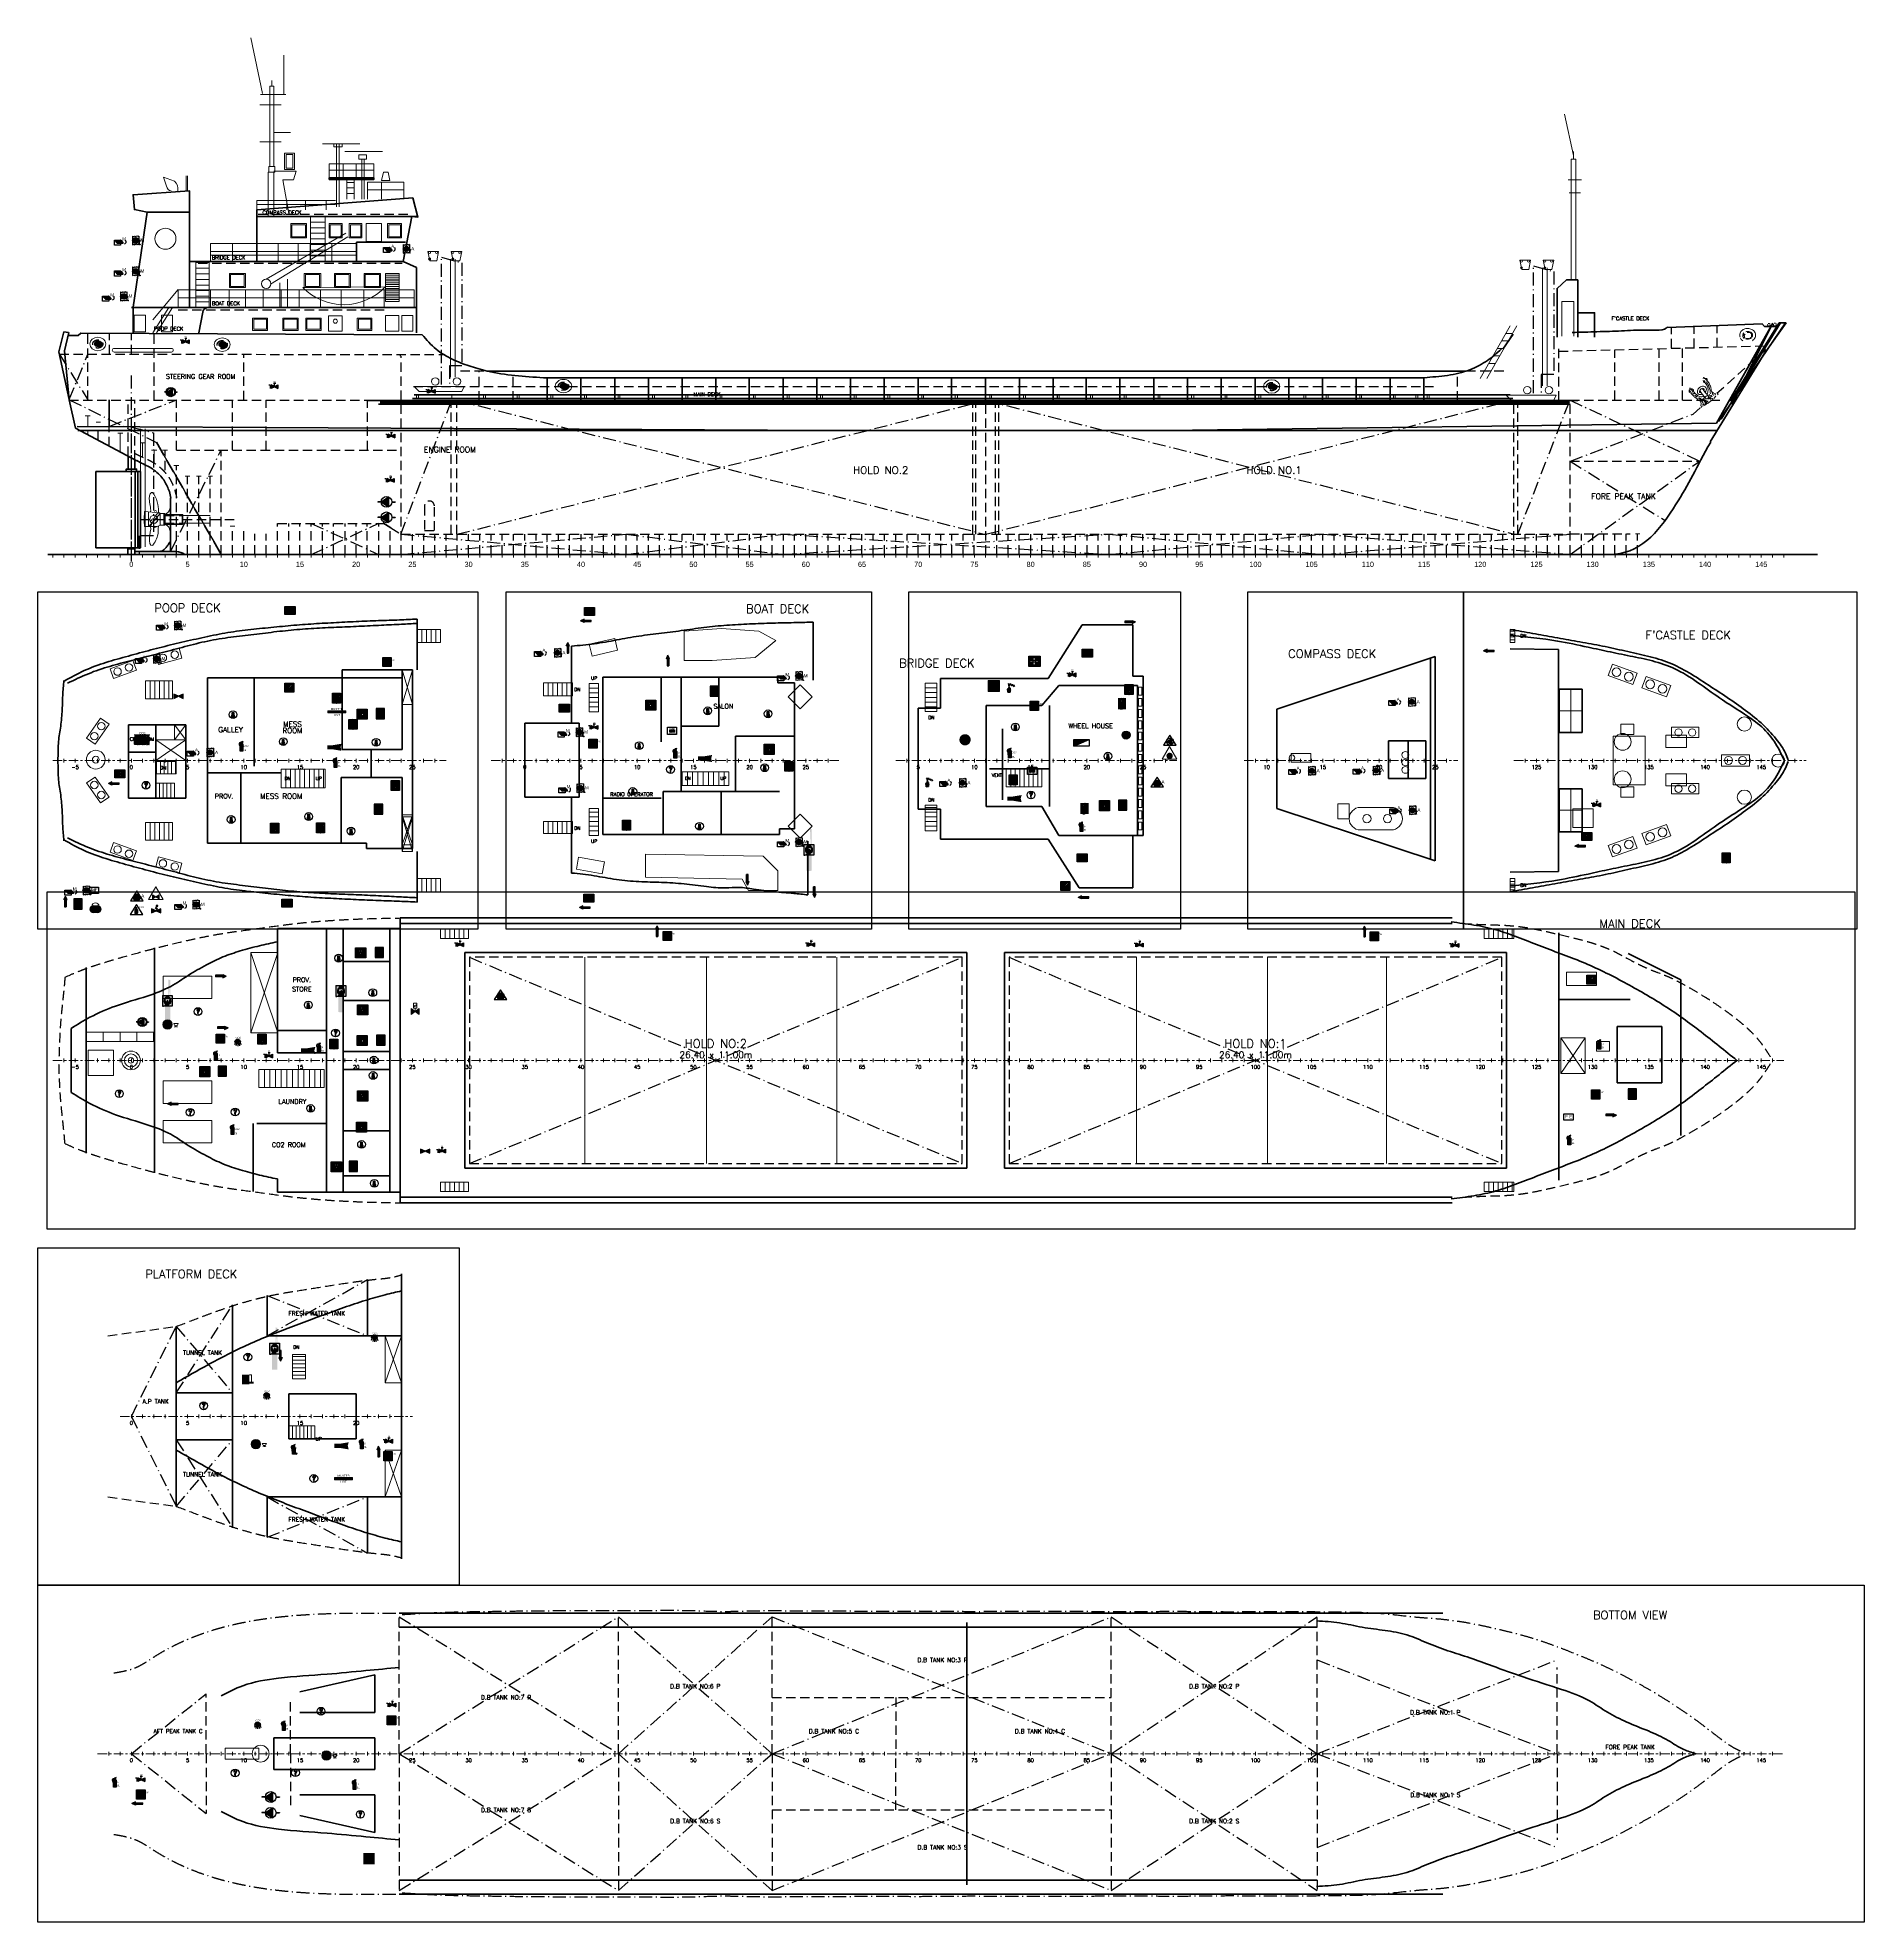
# Model space of a CAD drawing. Header units: millimetres. Extents: x -5000 to 92500, y -73000 to 27580.
import ezdxf
from ezdxf.enums import TextEntityAlignment as Align

# ---------------------------------------------------------------- set-up
doc = ezdxf.new("R2010")
doc.units = ezdxf.units.MM
for name, pattern in [('CENTER_S', [860, 500, -120, 120, -120]), ('DASHDOT_S', [1150, 700, -200, 50, -200]), ('DASHED_S', [750, 500, -250])]:
    doc.linetypes.add(name, pattern=pattern)
for name, color, linetype in [('axe', 141, 'Continuous'), ('dotted', 140, 'Continuous'), ('FIRE LINE', 1, 'Continuous'), ('HATCH', 1, 'Continuous'), ('INER2', 151, 'Continuous'), ('inner', 211, 'Continuous'), ('out line', 230, 'Continuous'), ('SYMBOL', 31, 'Continuous'), ('VENT', 210, 'Continuous')]:
    doc.layers.add(name, color=color, linetype=linetype)
for name, color, linetype, lineweight in [('CENTER', 1, 'CENTER_S', 18), ('DASHDOT', 8, 'DASHDOT_S', 25), ('DASHED', 8, 'DASHED_S', 25), ('DETAIL', 9, 'Continuous', 13), ('DOOR', 4, 'Continuous', 18), ('FRAMES', 7, 'Continuous', 18), ('HULL', 7, 'Continuous', 50), ('RAILING', 9, 'Continuous', 13), ('STAIR', 6, 'Continuous', 18), ('STIFF', 8, 'Continuous', 13), ('STRUCT', 7, 'Continuous', 35), ('SYM-FF', 1, 'Continuous', 18), ('SYM-LSA', 3, 'Continuous', 18), ('TEXT', 7, 'Continuous', 18), ('WINDOW', 5, 'Continuous', 18)]:
    doc.layers.add(name, color=color, linetype=linetype, lineweight=lineweight)
doc.styles.add('ARIAL', font='arial.ttf')
doc.styles.add('ROMANS', font='romans.shx')
doc.styles.add('SHIP', font='arial.ttf')
picture_1 = doc.add_image_def('image1.png', size_in_pixel=(1175, 900))
picture_2 = doc.add_image_def('image2.png', size_in_pixel=(975, 900))
picture_3 = doc.add_image_def('image3.png', size_in_pixel=(725, 900))
picture_4 = doc.add_image_def('image4.png', size_in_pixel=(575, 900))
picture_5 = doc.add_image_def('image5.png', size_in_pixel=(1050, 900))
picture_6 = doc.add_image_def('image6.png', size_in_pixel=(4825, 900))
picture_7 = doc.add_image_def('image7.png', size_in_pixel=(1125, 900))
picture_8 = doc.add_image_def('image8.png', size_in_pixel=(4875, 900))

# ---------------------------------------------------------------- blocks, each defined once
blk = doc.blocks.new('MOORING_CHOCK')
h = blk.add_hatch(color=256)
h.dxf.hatch_style = 1
h.paths.add_polyline_path([(235, 4), (234, 21), (231, 38), (225, 54), (218, 70), (208, 85), (197, 100), (183, 113), (168, 126), (152, 137), (134, 147), (114, 156), (94, 163), (73, 169), (51, 173), (29, 175), (7, 176), (-15, 175), (-37, 173), (-59, 169), (-80, 163), (-100, 156), (-120, 147), (-138, 137), (-154, 126), (-169, 113), (-183, 100), (-194, 85), (-204, 70), (-211, 54), (-217, 38), (-220, 21), (-221, 4), (-220, -13), (-217, -30), (-211, -46), (-204, -62), (-194, -77), (-183, -92), (-169, -105), (-154, -118), (-138, -129), (-120, -139), (-100, -148), (-80, -155), (-59, -161), (-37, -165), (-15, -167), (7, -168), (29, -167), (51, -165), (73, -161), (94, -155), (114, -148), (134, -139), (152, -129), (168, -118), (183, -105), (197, -92), (208, -77), (218, -62), (225, -46), (231, -30), (234, -13)])
h.paths.add_polyline_path([(234, 0), (233, 16), (230, 32), (226, 47), (219, 62), (211, 76), (201, 90), (189, 103), (176, 115), (162, 125), (146, 135), (130, 143), (112, 150), (94, 155), (75, 159), (56, 161), (37, 162), (18, 161), (-1, 159), (-20, 155), (-38, 150), (-56, 143), (-72, 135), (-88, 125), (-102, 115), (-115, 103), (-127, 90), (-137, 76), (-145, 62), (-152, 47), (-156, 32), (-159, 16), (-160, 0), (-159, -16), (-156, -32), (-152, -47), (-145, -62), (-137, -76), (-127, -90), (-115, -103), (-102, -115), (-88, -125), (-72, -135), (-56, -143), (-38, -150), (-20, -155), (-1, -159), (18, -161), (37, -162), (56, -161), (75, -159), (94, -155), (112, -150), (130, -143), (146, -135), (162, -125), (176, -115), (189, -103), (201, -90), (211, -76), (219, -62), (226, -47), (230, -32), (233, -16)], flags=0)
for centre, major_axis, ratio in [((0, 0), (440, 0), 0.8340909), ((37, 0), (197, 0), 0.822335)]:
    blk.add_ellipse(centre, major_axis=major_axis, ratio=ratio)
at = {"layer": 'DASHED'}
blk.add_ellipse((0, -3), major_axis=(278, 0), ratio=0.8093525, dxfattribs=at)
blk = doc.blocks.new('HATCH_COVER_STACK')
at = {"layer": 'DASHDOT'}
blk.add_lwpolyline([(1240.062, 0), (1240.062, 6800.34), (2320.116, 6500.325), (2320.116, 1000.05), (1660.083, 1000.05), (1660.083, 0)], dxfattribs=at)
at = {"layer": 'DETAIL'}
for p, q in [((1726.753, 6700.335), (1726.753, 400.02)), ((1973.432, 6700.335), (1973.432, 400.02))]:
    blk.add_line(p, q, dxfattribs=at)
for points in [[(520.026, 7100.355), (1086.721, 7100.355), (986.716, 6600.33), (620.031, 6600.33)], [(1760.088, 7100.355), (2326.783, 7100.355), (2226.778, 6600.33), (1860.093, 6600.33)], [(-213.344, -100.005), (2453.456, -100.005), (2320.116, -366.685), (53.336, -366.685)]]:
    blk.add_lwpolyline(points, close=True, dxfattribs=at)
for centre, radius in [((606.697, 7053.686), 55), ((973.382, 7053.686), 55), ((1846.759, 7053.686), 55), ((2213.444, 7053.686), 55), ((606.697, 6700.335), 55), ((1846.759, 6700.335), 55), ((906.712, 166.675), 200), ((2066.77, 166.675), 200)]:
    blk.add_circle(centre, radius, dxfattribs=at)
blk = doc.blocks.new('hyd')
at = {"layer": 'FIRE LINE'}
for color, points in [(1, [(1942.49, -4114.81), (1942.12, -4114.63), (1942.12, -4115.11), (1942.49, -4114.94, -0.219445), (1942.46, -4114.87, -0.219445)]), (80, [(1942.61, -4114.81, -0.219445), (1942.64, -4114.87, -0.219445), (1942.61, -4114.94), (1942.98, -4115.11), (1942.98, -4114.63)])]:
    blk.add_hatch(color=color, dxfattribs=at).paths.add_polyline_path(points)
at = {"layer": 'dotted', "color": 6}
for p, q in [((1941.82, -4114.65), (1941.99, -4114.65)), ((1941.99, -4114.65), (1941.99, -4115.1)), ((1942.11, -4114.87), (1941.99, -4114.87)), ((1942.12, -4114.63), (1942.12, -4115.11)), ((1942.49, -4114.81), (1942.12, -4114.63)), ((1942.49, -4114.94), (1942.12, -4115.11)), ((1942.42, -4114.43), (1942.69, -4114.43)), ((1942.55, -4114.78), (1942.55, -4114.43)), ((1942.61, -4114.81), (1942.98, -4114.63)), ((1942.61, -4114.94), (1942.98, -4115.11)), ((1942.98, -4114.63), (1942.98, -4115.11))]:
    blk.add_line(p, q, dxfattribs=at)
blk.add_circle((1942.55, -4114.87), 0.088, dxfattribs=at)
at = {"layer": 'dotted', "color": 6, "style": 'ARIAL'}
blk.add_text('W', height=0.212, dxfattribs=at).set_placement((1942.4, -4114.39))
blk = doc.blocks.new('FPR-WATER FIRE HYDRANT')
at = {"layer": 'VENT', "color": 2, "xscale": 0.45989954711139, "yscale": 0.45989954711139}
blk.add_blockref('hyd', (-893.31, 1892.37), dxfattribs=at)
blk = doc.blocks.new('EFP')
at = {"layer": 'HATCH'}
h = blk.add_hatch(color=10, dxfattribs=at)
h.paths.add_polyline_path([(-2248.24, -970.92), (-2248.24, -970.89), (-2248.03, -970.89, 0.006723), (-2248.03, -970.91, 0.006723), (-2248.03, -970.92)])
h.paths.add_polyline_path([(-2247.26, -970.45), (-2247.26, -971.37), (-2247.93, -970.91)])
h.paths.add_polyline_path([(-2246.85, -970.92, 0.006723), (-2246.84, -970.91, 0.006723), (-2246.85, -970.89), (-2246.63, -970.89), (-2246.63, -970.92)])
at = {"layer": 'VENT'}
h = blk.add_hatch(color=1, dxfattribs=at)
h.paths.add_polyline_path([(-2246.84, -970.91, 1), (-2248.03, -970.91, 1)])
h.paths.add_polyline_path([(-2247.93, -970.91, -1), (-2246.94, -970.91, -1)])
h.paths.add_polyline_path([(-2247.93, -970.91), (-2247.26, -970.45), (-2247.26, -971.37)])
at = {"layer": 'dotted', "color": 6}
for p, q in [((-2248.03, -970.89), (-2248.24, -970.89)), ((-2248.03, -970.92), (-2248.24, -970.92)), ((-2247.93, -970.91), (-2247.25, -970.45)), ((-2247.93, -970.91), (-2247.25, -971.37)), ((-2247.25, -970.45), (-2247.25, -971.37)), ((-2246.84, -970.89), (-2246.63, -970.89)), ((-2246.84, -970.92), (-2246.63, -970.92))]:
    blk.add_line(p, q, dxfattribs=at)
for radius in [0.592, 0.496]:
    blk.add_circle((-2247.44, -970.91), radius, dxfattribs=at)
blk = doc.blocks.new('FPR-EMERGENCY FIRE PUMP')
at = {"layer": 'dotted', "color": 6}
blk.add_line((0.37, 0.01), (0.37, -0.01), dxfattribs=at)
at = {"layer": 'dotted', "color": 51, "xscale": 0.45989954711139, "yscale": 0.45989954711139}
blk.add_blockref('EFP', (1033.6, 446.52), dxfattribs=at)
blk = doc.blocks.new('FP')
at = {"layer": 'HATCH'}
h = blk.add_hatch(color=256, dxfattribs=at)
h.paths.add_polyline_path([(-2248.55, -969.31), (-2248.12, -969.31, 0.008016), (-2248.12, -969.33, 0.008016), (-2248.12, -969.35), (-2248.55, -969.35)])
h.paths.add_polyline_path([(-2246.75, -969.31), (-2246.32, -969.31), (-2246.32, -969.35), (-2246.75, -969.35, 0.008016), (-2246.75, -969.33, 0.008016)])
blk.add_hatch(color=256, dxfattribs=at).paths.add_polyline_path([(-2247.18, -968.69), (-2247.18, -969.97), (-2248.12, -969.33)])
at = {"layer": 'dotted', "color": 6}
for p, q in [((-2248.12, -969.31), (-2248.55, -969.31)), ((-2248.55, -969.31), (-2248.55, -969.35)), ((-2248.12, -969.35), (-2248.55, -969.35)), ((-2248.12, -969.33), (-2247.18, -968.69)), ((-2248.12, -969.33), (-2247.18, -969.97)), ((-2247.18, -968.69), (-2247.18, -969.97)), ((-2246.75, -969.31), (-2246.32, -969.31)), ((-2246.75, -969.35), (-2246.32, -969.35))]:
    blk.add_line(p, q, dxfattribs=at)
blk.add_circle((-2247.43, -969.33), 0.687, dxfattribs=at)
at = {"layer": 'SYMBOL'}
blk.add_line((-2246.32, -969.31), (-2246.32, -969.35), dxfattribs=at)
blk = doc.blocks.new('FPR-MAIN FIRE PUMP')
at = {"layer": 'dotted', "color": 51, "xscale": 0.45989954711139, "yscale": 0.45989954711139}
blk.add_blockref('FP', (1033.59, 445.79), dxfattribs=at)
blk = doc.blocks.new('mm')
at = {"layer": 'HATCH'}
blk.add_hatch(color=3, dxfattribs=at).paths.add_polyline_path([(-2247.18, -952.9, 0.205997), (-2247.22, -952.88), (-2247.99, -952.88), (-2247.61, -953.28, 0.205997), (-2247.57, -953.29), (-2246.93, -953.29, 0.657476), (-2246.89, -953.2)])
at = {"layer": 'dotted', "color": 6}
for p, q in [((-2247.98, -952.88), (-2247.6, -953.28)), ((-2247.98, -952.88), (-2247.21, -952.88)), ((-2247.98, -953.53), (-2247.98, -952.88)), ((-2247.17, -952.9), (-2246.88, -953.2)), ((-2247.18, -953.53), (-2247.98, -953.53)), ((-2247.56, -953.29), (-2246.92, -953.29)), ((-2247.18, -953.29), (-2247.18, -953.53)), ((-2246.68, -953.38), (-2246.54, -953.27))]:
    blk.add_line(p, q, dxfattribs=at)
blk.add_lwpolyline([(-2246.68, -953.38), (-2246.54, -953.27)], dxfattribs=at)
for centre, radius, start, end in [((-2247.21, -952.94), 0.0558, 43.4403, 90), ((-2246.7, -953.1), 0.237, 311.7236, 57.1221), ((-2247.56, -953.24), 0.0558, 223.4403, 270), ((-2246.92, -953.24), 0.0558, 270, 43.4403)]:
    blk.add_arc(centre, radius, start, end, dxfattribs=at)
at = {"layer": 'dotted', "color": 6, "style": 'ARIAL'}
blk.add_text('M', height=0.424, dxfattribs=at).set_placement((-2246.98, -952.94))
blk = doc.blocks.new('VENT')
at = {"layer": 'INER2'}
h = blk.add_hatch(color=3, dxfattribs=at)
h.paths.add_polyline_path([(1723.92, -4113.07, 0.395683), (1723.6, -4113.37), (1723.92, -4113.37)])
h.paths.add_polyline_path([(1724.24, -4113.37, 0.395683), (1723.92, -4113.07), (1723.92, -4113.37)])
h.paths.add_polyline_path([(1723.92, -4113.41), (1723.92, -4113.71, 0.395683), (1724.24, -4113.41)])
h.paths.add_polyline_path([(1723.92, -4113.41), (1723.6, -4113.41, 0.395683), (1723.92, -4113.71)])
at = {"layer": 'SYMBOL'}
h = blk.add_hatch(color=256, dxfattribs=at)
h.paths.add_polyline_path([(1723.92, -4113.03), (1723.92, -4113.07, -0.414214), (1724.24, -4113.39), (1724.28, -4113.39, 0.414214)])
h.paths.add_polyline_path([(1723.92, -4113.07), (1723.92, -4113.03, 0.414214), (1723.56, -4113.39), (1723.6, -4113.39, -0.414214)])
h.paths.add_polyline_path([(1723.6, -4113.39), (1723.56, -4113.39, 0.414214), (1723.92, -4113.75), (1723.92, -4113.71, -0.414214)])
h.paths.add_polyline_path([(1724.28, -4113.39), (1724.24, -4113.39, -0.414214), (1723.92, -4113.71), (1723.92, -4113.75, 0.414214)])
h = blk.add_hatch(color=256, dxfattribs=at)
h.paths.add_polyline_path([(1723.92, -4113.37), (1723.6, -4113.37, 0.015921), (1723.6, -4113.39), (1723.92, -4113.39)])
h.paths.add_polyline_path([(1723.56, -4113.37), (1723.51, -4113.37), (1723.51, -4113.39), (1723.56, -4113.39, -0.014121)])
h.paths.add_polyline_path([(1723.51, -4113.37), (1723.45, -4113.37), (1723.45, -4113.39), (1723.51, -4113.39)])
h.paths.add_polyline_path([(1724.24, -4113.37), (1723.92, -4113.37), (1723.92, -4113.39), (1724.24, -4113.39, 0.015921)])
h.paths.add_polyline_path([(1724.33, -4113.37), (1724.28, -4113.37, -0.014121), (1724.28, -4113.39), (1724.33, -4113.39)])
h.paths.add_polyline_path([(1724.38, -4113.37), (1724.33, -4113.37), (1724.33, -4113.39), (1724.38, -4113.39)])
h = blk.add_hatch(color=256, dxfattribs=at)
h.paths.add_polyline_path([(1723.51, -4113.39), (1723.45, -4113.39), (1723.45, -4113.41), (1723.51, -4113.41)])
h.paths.add_polyline_path([(1723.56, -4113.39), (1723.51, -4113.39), (1723.51, -4113.41), (1723.56, -4113.41, -0.014121)])
blk.add_hatch(color=256, dxfattribs=at).paths.add_polyline_path([(1723.92, -4113.39), (1723.6, -4113.39, 0.015921), (1723.6, -4113.41), (1723.92, -4113.41)])
h = blk.add_hatch(color=256, dxfattribs=at)
h.paths.add_polyline_path([(1724.24, -4113.39), (1723.92, -4113.39), (1723.92, -4113.41), (1724.24, -4113.41, 0.015921)])
h.paths.add_polyline_path([(1724.33, -4113.39), (1724.28, -4113.39, -0.014121), (1724.28, -4113.41), (1724.33, -4113.41)])
h.paths.add_polyline_path([(1724.38, -4113.39), (1724.33, -4113.39), (1724.33, -4113.41), (1724.38, -4113.41)])
h = blk.add_hatch(color=256, dxfattribs=at)
h.paths.add_polyline_path([(1724.44, -4113.39), (1724.38, -4113.39), (1724.38, -4113.41, -0.414214), (1724.45, -4113.48), (1724.49, -4113.48, 0.24158)])
h.paths.add_polyline_path([(1724.38, -4113.37), (1724.38, -4113.39), (1724.44, -4113.39, 0.156931)])
h = blk.add_hatch(color=256, dxfattribs=at)
h.paths.add_polyline_path([(1724.43, -4113.93, 1), (1724.51, -4113.93, 1)])
h.paths.add_polyline_path([(1724.5, -4113.93, -1), (1724.44, -4113.93, -1)])
at = {"layer": 'dotted', "color": 6}
for p, q in [((1723.51, -4112.83), (1723.51, -4113.94)), ((1723.51, -4112.83), (1723.63, -4112.9)), ((1723.63, -4112.9), (1723.75, -4112.83)), ((1723.75, -4112.83), (1723.85, -4112.9)), ((1723.85, -4112.9), (1723.92, -4112.83)), ((1723.99, -4112.9), (1723.92, -4112.83)), ((1724.09, -4112.83), (1723.99, -4112.9)), ((1724.21, -4112.9), (1724.09, -4112.83)), ((1724.33, -4112.83), (1724.21, -4112.9)), ((1724.33, -4112.83), (1724.33, -4113.94)), ((1723.45, -4113.37), (1723.45, -4113.41)), ((1724.38, -4113.37), (1723.45, -4113.37)), ((1724.38, -4113.41), (1723.45, -4113.41)), ((1723.51, -4113.94), (1723.63, -4113.87)), ((1723.63, -4113.87), (1723.75, -4113.94)), ((1723.75, -4113.94), (1723.85, -4113.87)), ((1723.85, -4113.87), (1723.92, -4113.94)), ((1723.99, -4113.87), (1723.92, -4113.94)), ((1724.09, -4113.94), (1723.99, -4113.87)), ((1724.21, -4113.87), (1724.09, -4113.94)), ((1724.33, -4113.94), (1724.21, -4113.87)), ((1724.38, -4113.41), (1724.38, -4113.37)), ((1724.45, -4113.48), (1724.49, -4113.48))]:
    blk.add_line(p, q, dxfattribs=at)
for centre, radius in [((1723.92, -4113.39), 0.362), ((1723.92, -4113.39), 0.321), ((1724.47, -4113.93), 0.0438), ((1724.47, -4113.93), 0.0263)]:
    blk.add_circle(centre, radius, dxfattribs=at)
for radius in [0.109, 0.068]:
    blk.add_arc((1724.38, -4113.48), radius, 0, 90, dxfattribs=at)
at = {"layer": 'SYMBOL', "const_width": 0.0408}
blk.add_lwpolyline([(1724.47, -4113.48), (1724.47, -4113.89)], dxfattribs=at)
at = {"layer": 'dotted', "color": 6, "style": 'ARIAL'}
blk.add_text('M', height=0.424, dxfattribs=at).set_placement((1724.53, -4113.57))
blk = doc.blocks.new('FPR-MACHINERY SPACES VENTILATION FIRE DUMPING_FLAP')
at = {"layer": 'dotted', "color": 6, "xscale": 0.45989954711139, "yscale": 0.45989954711139}
blk.add_blockref('mm', (1033.08, 438.26), dxfattribs=at)
at = {"layer": 'VENT', "xscale": 0.45989954711139, "yscale": 0.45989954711139}
blk.add_blockref('VENT', (-792.34, 1891.76), dxfattribs=at)
blk = doc.blocks.new('AV')
at = {"layer": 'HATCH'}
blk.add_hatch(color=5, dxfattribs=at).paths.add_polyline_path([(6018.55, -5952.49, 0.205997), (6018.52, -5952.48), (6017.99, -5952.48), (6018.25, -5952.76, 0.205997), (6018.28, -5952.77), (6018.72, -5952.77, 0.657476), (6018.75, -5952.7)])
at = {"layer": 'dotted', "color": 6}
for p, q in [((6018, -5952.48), (6018.26, -5952.75)), ((6018, -5952.48), (6018.53, -5952.48)), ((6018, -5952.93), (6018, -5952.48)), ((6018.55, -5952.93), (6018, -5952.93)), ((6018.28, -5952.77), (6018.73, -5952.77)), ((6018.55, -5952.77), (6018.55, -5952.93)), ((6018.56, -5952.49), (6018.76, -5952.7)), ((6018.9, -5952.83), (6018.99, -5952.75))]:
    blk.add_line(p, q, dxfattribs=at)
blk.add_lwpolyline([(6018.9, -5952.83), (6018.99, -5952.75)], dxfattribs=at)
for centre, radius, start, end in [((6018.28, -5952.73), 0.0387, 223.4403, 270), ((6018.53, -5952.52), 0.0387, 43.4403, 90), ((6018.73, -5952.73), 0.0387, 270, 43.4403), ((6018.88, -5952.63), 0.164, 311.7236, 57.1221)]:
    blk.add_arc(centre, radius, start, end, dxfattribs=at)
at = {"layer": 'dotted', "color": 6, "style": 'ARIAL'}
blk.add_text('A', height=0.294, dxfattribs=at).set_placement((6018.68, -5952.53))
blk = doc.blocks.new('FPR-ACC.SPACES VENTILATION FIRE DUMPING_FLAP')
at = {"layer": 'INER2'}
h = blk.add_hatch(color=5, dxfattribs=at)
h.paths.add_polyline_path([(0.54, 0.15, 0.395683), (0.39, 0.01), (0.54, 0.01)])
h.paths.add_polyline_path([(0.68, 0.01, 0.395683), (0.54, 0.15), (0.54, 0.01)])
h.paths.add_polyline_path([(0.54, -0.01), (0.54, -0.15, 0.395683), (0.68, -0.01)])
h.paths.add_polyline_path([(0.54, -0.01), (0.39, -0.01, 0.395683), (0.54, -0.15)])
at = {"layer": 'SYMBOL'}
h = blk.add_hatch(color=256, dxfattribs=at)
h.paths.add_polyline_path([(0.54, 0.01), (0.39, 0.01, 0.015921), (0.39, 0), (0.54, 0)])
h.paths.add_polyline_path([(0.37, 0.01), (0.35, 0.01), (0.35, 0), (0.37, 0, -0.014121)])
h.paths.add_polyline_path([(0.35, 0.01), (0.32, 0.01), (0.32, 0), (0.35, 0)])
h.paths.add_polyline_path([(0.68, 0.01), (0.54, 0.01), (0.54, 0), (0.68, 0, 0.015921)])
h.paths.add_polyline_path([(0.72, 0.01), (0.7, 0.01, -0.014121), (0.7, 0), (0.72, 0)])
h.paths.add_polyline_path([(0.75, 0.01), (0.72, 0.01), (0.72, 0), (0.75, 0)])
h = blk.add_hatch(color=256, dxfattribs=at)
h.paths.add_polyline_path([(0.54, 0.17), (0.54, 0.15, -0.414214), (0.68, 0), (0.7, 0, 0.414214)])
h.paths.add_polyline_path([(0.54, 0.15), (0.54, 0.17, 0.414214), (0.37, 0), (0.39, 0, -0.414214)])
h.paths.add_polyline_path([(0.39, 0), (0.37, 0, 0.414214), (0.54, -0.17), (0.54, -0.15, -0.414214)])
h.paths.add_polyline_path([(0.7, 0), (0.68, 0, -0.414214), (0.54, -0.15), (0.54, -0.17, 0.414214)])
h = blk.add_hatch(color=256, dxfattribs=at)
h.paths.add_polyline_path([(0.78, 0), (0.75, 0), (0.75, -0.01, -0.414214), (0.78, -0.04), (0.8, -0.04, 0.24158)])
h.paths.add_polyline_path([(0.75, 0.01), (0.75, 0), (0.78, 0, 0.156931)])
h = blk.add_hatch(color=256, dxfattribs=at)
h.paths.add_polyline_path([(0.35, 0), (0.32, 0), (0.32, -0.01), (0.35, -0.01)])
h.paths.add_polyline_path([(0.37, 0), (0.35, 0), (0.35, -0.01), (0.37, -0.01, -0.014121)])
blk.add_hatch(color=256, dxfattribs=at).paths.add_polyline_path([(0.54, 0), (0.39, 0, 0.015921), (0.39, -0.01), (0.54, -0.01)])
h = blk.add_hatch(color=256, dxfattribs=at)
h.paths.add_polyline_path([(0.68, 0), (0.54, 0), (0.54, -0.01), (0.68, -0.01, 0.015921)])
h.paths.add_polyline_path([(0.72, 0), (0.7, 0, -0.014121), (0.7, -0.01), (0.72, -0.01)])
h.paths.add_polyline_path([(0.75, 0), (0.72, 0), (0.72, -0.01), (0.75, -0.01)])
h = blk.add_hatch(color=256, dxfattribs=at)
h.paths.add_polyline_path([(0.77, -0.25, 1), (0.81, -0.25, 1)])
h.paths.add_polyline_path([(0.8, -0.25, -1), (0.78, -0.25, -1)])
at = {"layer": 'dotted', "color": 6}
for p, q in [((0.32, 0.01), (0.32, -0.01)), ((0.75, 0.01), (0.32, 0.01)), ((0.35, 0.25), (0.35, -0.25)), ((0.35, 0.25), (0.41, 0.22)), ((0.41, 0.22), (0.46, 0.25)), ((0.46, 0.25), (0.51, 0.22)), ((0.51, 0.22), (0.54, 0.25)), ((0.57, 0.22), (0.54, 0.25)), ((0.62, 0.25), (0.57, 0.22)), ((0.67, 0.22), (0.62, 0.25)), ((0.73, 0.25), (0.67, 0.22)), ((0.73, 0.25), (0.73, -0.25)), ((0.35, -0.25), (0.41, -0.22)), ((0.41, -0.22), (0.46, -0.25)), ((0.46, -0.25), (0.51, -0.22)), ((0.51, -0.22), (0.54, -0.25)), ((0.57, -0.22), (0.54, -0.25)), ((0.62, -0.25), (0.57, -0.22)), ((0.67, -0.22), (0.62, -0.25)), ((0.73, -0.25), (0.67, -0.22))]:
    blk.add_line(p, q, dxfattribs=at)
blk.add_circle((0.54, 0), 0.148, dxfattribs=at)
at = {"layer": 'SYMBOL'}
blk.add_line((0.78, -0.05), (0.8, -0.05), dxfattribs=at)
at = {"layer": 'SYMBOL', "const_width": 0.0188}
blk.add_lwpolyline([(0.79, -0.04), (0.79, -0.23)], dxfattribs=at)
at = {"layer": 'INER2', "color": 6, "xscale": 0.66362073343725, "yscale": 0.66362073343725}
blk.add_blockref('AV', (-3994.48, 3950.27), dxfattribs=at)
at = {"layer": 'dotted', "color": 6, "style": 'ARIAL'}
blk.add_text('A', height=0.195, dxfattribs=at).set_placement((0.82, -0.09))
blk = doc.blocks.new('LD')
at = {"layer": 'axe'}
h = blk.add_hatch(color=256, dxfattribs=at)
h.paths.add_polyline_path([(-2247.18, -1012.79), (-2247.27, -1012.79), (-2247.27, -1012.23), (-2247.65, -1012.23), (-2247.65, -1012.79), (-2247.73, -1012.79), (-2247.46, -1013.04)])
h.paths.add_polyline_path([(-2247.59, -1012.84), (-2247.59, -1012.87, -1), (-2247.62, -1012.87), (-2247.62, -1012.27, -1), (-2247.59, -1012.27), (-2247.59, -1012.33), (-2247.33, -1012.33), (-2247.33, -1012.27, -1), (-2247.3, -1012.27), (-2247.3, -1012.87, -1), (-2247.33, -1012.87), (-2247.33, -1012.84)])
at = {"layer": 'FIRE LINE'}
h = blk.add_hatch(color=255, dxfattribs=at)
h.paths.add_polyline_path([(-2247.33, -1012.81), (-2247.33, -1012.74), (-2247.59, -1012.74), (-2247.59, -1012.81)])
h.paths.add_polyline_path([(-2247.59, -1012.65), (-2247.59, -1012.71), (-2247.33, -1012.71), (-2247.33, -1012.65)])
h.paths.add_polyline_path([(-2247.59, -1012.55), (-2247.59, -1012.62), (-2247.33, -1012.62), (-2247.33, -1012.55)])
h.paths.add_polyline_path([(-2247.59, -1012.46), (-2247.59, -1012.52), (-2247.33, -1012.52), (-2247.33, -1012.46)])
h.paths.add_polyline_path([(-2247.59, -1012.36), (-2247.59, -1012.43), (-2247.33, -1012.43), (-2247.33, -1012.36)])
at = {"layer": 'HATCH'}
h = blk.add_hatch(color=80, dxfattribs=at)
h.paths.add_polyline_path([(-2247.3, -1012.27, 1), (-2247.33, -1012.27), (-2247.33, -1012.87, 1), (-2247.3, -1012.87)])
h.paths.add_polyline_path([(-2247.59, -1012.81), (-2247.59, -1012.84), (-2247.33, -1012.84), (-2247.33, -1012.81)])
h.paths.add_polyline_path([(-2247.33, -1012.74), (-2247.33, -1012.71), (-2247.59, -1012.71), (-2247.59, -1012.74)])
h.paths.add_polyline_path([(-2247.33, -1012.65), (-2247.33, -1012.62), (-2247.59, -1012.62), (-2247.59, -1012.65)])
h.paths.add_polyline_path([(-2247.33, -1012.55), (-2247.33, -1012.52), (-2247.59, -1012.52), (-2247.59, -1012.55)])
h.paths.add_polyline_path([(-2247.59, -1012.43), (-2247.59, -1012.46), (-2247.33, -1012.46), (-2247.33, -1012.43)])
h.paths.add_polyline_path([(-2247.33, -1012.36), (-2247.33, -1012.33), (-2247.59, -1012.33), (-2247.59, -1012.36)])
h.paths.add_polyline_path([(-2247.59, -1012.27, 1), (-2247.62, -1012.27), (-2247.62, -1012.87, 1), (-2247.59, -1012.87)])
at = {"layer": 'INER2'}
blk.add_hatch(color=80, dxfattribs=at).paths.add_polyline_path([(-2246.81, -1012.12), (-2248.11, -1012.12), (-2248.11, -1013.15), (-2246.81, -1013.15)])
at = {"layer": 'out line'}
h = blk.add_hatch(color=8, dxfattribs=at)
h.paths.add_polyline_path([(-2247.65, -1012.23), (-2247.65, -1012.79), (-2247.73, -1012.79), (-2247.46, -1013.04), (-2247.18, -1012.79), (-2247.27, -1012.79), (-2247.27, -1012.23)])
h.paths.add_polyline_path([(-2247.33, -1012.33), (-2247.33, -1012.27, -1), (-2247.3, -1012.27), (-2247.3, -1012.87, -1), (-2247.33, -1012.87), (-2247.33, -1012.84), (-2247.59, -1012.84), (-2247.59, -1012.87, -1), (-2247.62, -1012.87), (-2247.62, -1012.27, -1), (-2247.59, -1012.27), (-2247.59, -1012.33)])
at = {"layer": 'dotted', "color": 6}
for p, q in [((-2247.65, -1012.78), (-2247.73, -1012.78)), ((-2247.46, -1013.03), (-2247.73, -1012.78)), ((-2247.65, -1012.22), (-2247.65, -1012.78)), ((-2247.65, -1012.22), (-2247.27, -1012.22)), ((-2247.62, -1012.27), (-2247.62, -1012.86)), ((-2247.59, -1012.27), (-2247.59, -1012.86)), ((-2247.59, -1012.33), (-2247.33, -1012.33)), ((-2247.59, -1012.36), (-2247.33, -1012.36)), ((-2247.59, -1012.42), (-2247.33, -1012.42)), ((-2247.59, -1012.45), (-2247.33, -1012.45)), ((-2247.59, -1012.52), (-2247.33, -1012.52)), ((-2247.59, -1012.55), (-2247.33, -1012.55)), ((-2247.59, -1012.62), (-2247.33, -1012.62)), ((-2247.59, -1012.65), (-2247.33, -1012.65)), ((-2247.59, -1012.71), (-2247.33, -1012.71)), ((-2247.59, -1012.74), (-2247.33, -1012.74)), ((-2247.59, -1012.81), (-2247.33, -1012.81)), ((-2247.59, -1012.84), (-2247.33, -1012.84)), ((-2247.46, -1013.03), (-2247.18, -1012.78)), ((-2247.33, -1012.86), (-2247.33, -1012.27)), ((-2247.3, -1012.86), (-2247.3, -1012.27)), ((-2247.27, -1012.78), (-2247.27, -1012.22)), ((-2247.18, -1012.78), (-2247.27, -1012.78))]:
    blk.add_line(p, q, dxfattribs=at)
blk.add_lwpolyline([(-2248.11, -1012.12), (-2246.81, -1012.12), (-2246.81, -1013.15), (-2248.11, -1013.15)], close=True, dxfattribs=at)
for centre, start, end in [((-2247.6, -1012.27), 0, 180), ((-2247.6, -1012.86), 180, 0), ((-2247.32, -1012.27), 0, 180), ((-2247.32, -1012.86), 180, 0)]:
    blk.add_arc(centre, 0.015, start, end, dxfattribs=at)
blk = doc.blocks.new('FPR-EMBARKATION LADDER')
at = {"layer": 'dotted', "color": 1, "xscale": 0.45989954711139, "yscale": 0.45989954711139}
blk.add_blockref('LD', (1033.61, 465.71), dxfattribs=at)
blk = doc.blocks.new('heat detector')
at = {"layer": 'INER2'}
blk.add_hatch(color=242, dxfattribs=at).paths.add_polyline_path([(3383.56, -6499.34), (3383.56, -6499.13), (3383.43, -6499.13), (3383.43, -6499.34, 4.002369)])
at = {"layer": 'INER2', "color": 240}
blk.add_lwpolyline([(3383.43, -6499.34), (3383.43, -6499.13), (3383.56, -6499.13), (3383.56, -6499.34)], dxfattribs=at)
at = {"layer": 'INER2', "color": 7}
blk.add_circle((3383.5, -6499.33), 0.352, dxfattribs=at)
at = {"layer": 'INER2', "color": 240}
blk.add_arc((3383.5, -6499.46), 0.137, 118.8949, 62.7819, dxfattribs=at)
blk = doc.blocks.new('FPR-TEMPERATURE DETECTOR')
at = {"layer": 'INER2', "color": 3, "xscale": 0.64519499421843, "yscale": 0.64519499421843}
blk.add_blockref('heat detector', (-2183.01, 4193.33), dxfattribs=at)
blk = doc.blocks.new('iso')
at = {"layer": 'HATCH'}
h = blk.add_hatch(color=256, dxfattribs=at)
h.paths.add_polyline_path([(1942.52, -4108.46), (1941.91, -4108.2), (1941.91, -4108.71)])
h.paths.add_polyline_path([(1943.13, -4108.71), (1943.13, -4108.2), (1942.52, -4108.46)])
at = {"layer": 'dotted', "color": 6}
for p, q in [((1941.91, -4108.2), (1941.91, -4108.71)), ((1942.52, -4108.46), (1941.91, -4108.2)), ((1942.45, -4108.14), (1942.62, -4107.85)), ((1942.69, -4108.14), (1942.45, -4108.14)), ((1942.73, -4107.76), (1942.51, -4107.76)), ((1942.51, -4107.76), (1942.51, -4107.85)), ((1942.51, -4107.85), (1942.73, -4107.85)), ((1942.52, -4108.46), (1942.69, -4108.14)), ((1943.13, -4108.2), (1942.52, -4108.46)), ((1942.69, -4108.14), (1942.69, -4108.14)), ((1942.73, -4107.85), (1942.73, -4107.76)), ((1943.13, -4108.71), (1943.13, -4108.2)), ((1941.91, -4108.71), (1942.52, -4108.46)), ((1942.52, -4108.46), (1943.13, -4108.71))]:
    blk.add_line(p, q, dxfattribs=at)
blk = doc.blocks.new('FPR-D.O.F.O.SHUT OFF VALVE')
at = {"layer": 'VENT', "color": 2, "xscale": 0.45989954711139, "yscale": 0.45989954711139}
blk.add_blockref('iso', (-893.36, 1889.38), dxfattribs=at)
blk = doc.blocks.new('RC_OIL_VALVE')
at = {"true_color": 0xf58c1e}
h = blk.add_hatch(color=7, dxfattribs=at)
h.dxf.hatch_style = 1
h.paths.add_polyline_path([(-180, 20), (0, -90), (-180, -200)])
h = blk.add_hatch(color=7, dxfattribs=at)
h.dxf.hatch_style = 1
h.paths.add_polyline_path([(180, 20), (0, -90), (180, -200)])
for points in [[(-390, -225), (390, -225), (0, 450)], [(-180, 20), (0, -90), (-180, -200)], [(180, 20), (0, -90), (180, -200)]]:
    blk.add_lwpolyline(points, close=True)
blk = doc.blocks.new('LBOO')
at = {"layer": 'INER2'}
h = blk.add_hatch(color=80, dxfattribs=at)
h.paths.add_polyline_path([(-2246.86, -998.69), (-2246.86, -997.66), (-2248.15, -997.66), (-2248.15, -998.69)])
h.paths.add_polyline_path([(-2247.78, -998.32, -0.284827), (-2247.78, -998.29), (-2247.74, -998.24, -0.062965), (-2247.75, -998.17, -0.101775), (-2247.73, -998.06), (-2247.76, -998.02, -0.284827), (-2247.75, -997.99, -0.140554), (-2247.61, -997.86, -0.284827), (-2247.58, -997.87), (-2247.54, -997.9, -0.165802), (-2247.36, -997.92), (-2247.31, -997.89, -0.284827), (-2247.28, -997.89, -0.140554), (-2247.16, -998.03, -0.284827), (-2247.16, -998.06), (-2247.2, -998.1, -0.062965), (-2247.19, -998.17, -0.101775), (-2247.21, -998.29), (-2247.18, -998.33, -0.284827), (-2247.18, -998.36, -0.140554), (-2247.33, -998.49, -0.284827), (-2247.36, -998.48), (-2247.4, -998.45, -0.165802), (-2247.58, -998.43), (-2247.63, -998.46, -0.284827), (-2247.66, -998.46, -0.140554)])
h.paths.add_polyline_path([(-2247.63, -998.17, -1), (-2247.3, -998.17, -1)])
at = {"layer": 'dotted', "color": 6}
for p, q in [((-2247.74, -998.24), (-2247.78, -998.29)), ((-2247.73, -998.06), (-2247.76, -998.02)), ((-2247.58, -998.43), (-2247.63, -998.46)), ((-2247.54, -997.9), (-2247.58, -997.87)), ((-2247.4, -998.45), (-2247.36, -998.48)), ((-2247.36, -997.92), (-2247.31, -997.89)), ((-2247.21, -998.29), (-2247.18, -998.33)), ((-2247.2, -998.1), (-2247.16, -998.06))]:
    blk.add_line(p, q, dxfattribs=at)
blk.add_lwpolyline([(-2248.15, -997.66), (-2246.86, -997.66), (-2246.86, -998.69), (-2248.15, -998.69)], close=True, dxfattribs=at)
for radius in [0.282, 0.165]:
    blk.add_circle((-2247.47, -998.17), radius, dxfattribs=at)
for centre, radius, start, end in [((-2247.75, -998.3), 0.0289, 140.9881, 204.5816), ((-2247.47, -998.17), 0.342, 204.5816, 236.5847), ((-2247.73, -998), 0.0289, 146.5847, 210.1781), ((-2247.47, -998.17), 0.342, 114.5816, 146.5847), ((-2247.64, -998.44), 0.0289, 236.5847, 300.1781), ((-2247.6, -997.89), 0.0289, 50.9881, 114.5816), ((-2247.34, -998.46), 0.0289, 230.9881, 294.5816), ((-2247.47, -998.17), 0.342, 294.5816, 326.5847), ((-2247.3, -997.91), 0.0289, 56.5847, 120.1781), ((-2247.47, -998.17), 0.342, 24.5816, 56.5847), ((-2247.21, -998.35), 0.0289, 326.5847, 30.1781), ((-2247.19, -998.04), 0.0289, 320.9881, 24.5816)]:
    blk.add_arc(centre, radius, start, end, dxfattribs=at)
blk = doc.blocks.new('FPR-LIFE BUOYS')
at = {"layer": 'dotted', "color": 1, "xscale": 0.45989954711139, "yscale": 0.45989954711139}
blk.add_blockref('LBOO', (1033.63, 459.06), dxfattribs=at)
blk = doc.blocks.new('FPR-ISOLATING VALVE')
at = {"layer": 'HATCH'}
h = blk.add_hatch(color=256, dxfattribs=at)
h.paths.add_polyline_path([(0, 0), (-0.28, 0.12), (-0.28, -0.12)])
h.paths.add_polyline_path([(0.28, -0.12), (0.28, 0.12), (0, 0)])
at = {"layer": 'dotted', "color": 6}
for p, q in [((-0.28, 0.12), (-0.28, -0.12)), ((0, 0), (-0.28, 0.12)), ((0.28, 0.12), (0, 0)), ((0.28, -0.12), (0.28, 0.12)), ((-0.28, -0.12), (0, 0)), ((0, 0), (0.28, -0.12))]:
    blk.add_line(p, q, dxfattribs=at)
blk = doc.blocks.new('FIRE_ALARM_HORN')
at = {"true_color": 0xe1232d}
h = blk.add_hatch(color=7, dxfattribs=at)
h.dxf.hatch_style = 1
h.paths.add_polyline_path([(-380, -110), (-380, 110), (-100, 110), (380, 190), (330, 0), (380, -190), (-100, -110)])
blk = doc.blocks.new('fs')
at = {"layer": 'dotted', "color": 6}
for p, q in [((1941.96, -4109.37), (1943.14, -4109.37)), ((1941.96, -4110.17), (1941.96, -4109.37)), ((1943.14, -4110.17), (1941.96, -4110.17)), ((1943.14, -4109.37), (1943.14, -4110.17))]:
    blk.add_line(p, q, dxfattribs=at)
at = {"layer": 'HATCH', "style": 'ARIAL'}
blk.add_text('F E', height=0.424, dxfattribs=at).set_placement((1942.11, -4109.95))
blk = doc.blocks.new("FPR-SAF. LOCKER WITH FIREMAN'S OUTFIT")
at = {"layer": 'VENT', "color": 2, "xscale": 0.45989954711139, "yscale": 0.45989954711139}
blk.add_blockref('fs', (-893.38, 1890.08), dxfattribs=at)
blk = doc.blocks.new('CO22')
at = {"layer": 'SYMBOL'}
h = blk.add_hatch(color=1, dxfattribs=at)
edge = h.paths.add_edge_path()
edge.add_line((6016.56, -5956.15), (6016.21, -5956.15))
edge.add_line((6016.21, -5956.15), (6016.21, -5956.31))
edge.add_arc((6015.38, -5956.4), 0.837, 353.7735, 366.2265, ccw=False)
edge.add_line((6016.21, -5956.49), (6016.21, -5956.71))
edge.add_line((6016.21, -5956.71), (6016.56, -5956.71))
edge.add_line((6016.56, -5956.71), (6016.56, -5956.15))
h.paths.add_polyline_path([(6016.56, -5956.92), (6016.21, -5956.92)])
edge = h.paths.add_edge_path()
edge.add_arc((6016.39, -5956.09), 0.175, 90, 172.15)
edge.add_line((6016.21, -5956.07), (6016.56, -5956.07))
edge.add_arc((6016.39, -5956.09), 0.175, 7.85, 90)
h = blk.add_hatch(color=256, dxfattribs=at)
edge = h.paths.add_edge_path()
edge.add_line((6016.43, -5955.84), (6016.54, -5955.86))
edge.add_line((6016.54, -5955.86), (6016.54, -5955.84))
edge.add_line((6016.54, -5955.84), (6016.43, -5955.82))
edge.add_line((6016.43, -5955.82), (6016.43, -5955.78))
edge.add_line((6016.43, -5955.78), (6016.57, -5955.74))
edge.add_line((6016.57, -5955.74), (6016.56, -5955.71))
edge.add_line((6016.56, -5955.71), (6016.35, -5955.75))
edge.add_line((6016.35, -5955.75), (6016.35, -5955.84))
at = {"layer": 'VENT'}
blk.add_hatch(color=253, dxfattribs=at).paths.add_polyline_path([(6016.56, -5956.71), (6016.21, -5956.71), (6016.21, -5956.92), (6016.56, -5956.92)])
at = {"layer": 'INER2', "color": 6}
blk.add_lwpolyline([(6016.56, -5956.92), (6016.21, -5956.92), (6016.21, -5956.09, -0.414214), (6016.39, -5955.92), (6016.39, -5955.92, -0.414214), (6016.56, -5956.09)], format="xyb", close=True, dxfattribs=at)
for points in [[(6016.21, -5956.07), (6016.56, -5956.07)], [(6016.56, -5956.15), (6016.21, -5956.15)], [(6016.56, -5955.71), (6016.35, -5955.76)], [(6016.35, -5955.87), (6016.35, -5955.92)], [(6016.43, -5955.79), (6016.57, -5955.74)], [(6016.43, -5955.82), (6016.43, -5955.78)], [(6016.54, -5955.84), (6016.43, -5955.82)], [(6016.43, -5955.84), (6016.54, -5955.86)], [(6016.57, -5955.74), (6016.56, -5955.71)], [(6016.21, -5956.71), (6016.56, -5956.71)]]:
    blk.add_lwpolyline(points, dxfattribs=at)
blk.add_lwpolyline([(6016.35, -5955.92, -0.106872), (6016.43, -5955.92)], format="xyb", dxfattribs=at)
for points, knots in [([(6016.35, -5955.84), (6016.33, -5955.84), (6016.32, -5955.84), (6016.28, -5955.84), (6016.25, -5955.84), (6016.2, -5955.84), (6016.17, -5955.85), (6016.13, -5955.87), (6016.12, -5955.88), (6016.1, -5955.91), (6016.09, -5955.92), (6016.08, -5955.95), (6016.07, -5955.97), (6016.06, -5956.01), (6016.06, -5956.02), (6016.07, -5956.07), (6016.08, -5956.11), (6016.1, -5956.16), (6016.11, -5956.17), (6016.13, -5956.21), (6016.14, -5956.23), (6016.15, -5956.27), (6016.16, -5956.29), (6016.17, -5956.33), (6016.17, -5956.35), (6016.18, -5956.41), (6016.18, -5956.45), (6016.18, -5956.51), (6016.18, -5956.52), (6016.18, -5956.53)], [0.027104, 0.027104, 0.027104, 0.027104, 0.680846, 0.680846, 2.042538, 2.042538, 3.40423, 3.40423, 4.126415, 4.126415, 4.848601, 4.848601, 5.718136, 5.718136, 6.587672, 6.587672, 8.218711, 8.218711, 9.364028, 9.364028, 10.509345, 10.509345, 11.716642, 11.716642, 12.923939, 12.923939, 15.338534, 15.338534, 15.957922, 15.957922, 15.957922, 15.957922]), ([(6016.2, -5956.53), (6016.2, -5956.44), (6016.21, -5956.32), (6016.13, -5956.15), (6016.07, -5956.02), (6016.16, -5955.86), (6016.27, -5955.86), (6016.35, -5955.87)], [0, 0, 0, 0, 297.944458, 438.105277, 661.865253, 788.691466, 1028.865984, 1028.865984, 1028.865984, 1028.865984])]:
    blk.add_open_spline(points, degree=3, knots=knots, dxfattribs=at)
at = {"layer": 'SYMBOL'}
for points in [[(6016.35, -5955.75), (6016.35, -5955.84)], [(6016.43, -5955.92), (6016.43, -5955.84)], [(6016.54, -5955.86), (6016.54, -5955.84)], [(6016.18, -5956.53), (6016.2, -5956.53)]]:
    blk.add_lwpolyline(points, dxfattribs=at)
at = {"layer": 'INER2', "color": 6, "style": 'ARIAL'}
for s, p in [('CO2', (6016.61, -5956.36)), ('6L', (6016.7, -5956.93))]:
    blk.add_text(s, height=0.226, dxfattribs=at).set_placement(p)
blk = doc.blocks.new('FPR-FIRE EXTINGUISHER CO2')
at = {"layer": 'INER2', "color": 6, "xscale": 0.45989954711139, "yscale": 0.45989954711139}
blk.add_blockref('CO22', (-2766.96, 2739.31), dxfattribs=at)
blk = doc.blocks.new('co3')
at = {"layer": 'inner'}
for color, points in [(1, [(1942.64, -4090.83, 0.839652), (1942.29, -4090.83), (1942.29, -4090.96), (1942.64, -4090.96)]), (252, [(1942.64, -4090.96), (1942.29, -4090.96), (1942.29, -4091.22, 0.414214), (1942.36, -4091.29), (1942.57, -4091.29, 0.414214), (1942.64, -4091.22)])]:
    blk.add_hatch(color=color, dxfattribs=at).paths.add_polyline_path(points)
at = {"layer": 'dotted', "color": 6}
for p, q in [((1942.49, -4090.12), (1941.68, -4091.39)), ((1942.49, -4090.12), (1941.68, -4091.39)), ((1941.68, -4091.39), (1943.3, -4091.39)), ((1942.29, -4090.83), (1942.29, -4091.22)), ((1942.29, -4090.96), (1942.64, -4090.96)), ((1942.57, -4091.29), (1942.36, -4091.29)), ((1942.41, -4090.49), (1942.53, -4090.49)), ((1942.47, -4090.68), (1942.47, -4090.49)), ((1943.3, -4091.39), (1942.49, -4090.12)), ((1943.3, -4091.39), (1942.49, -4090.12)), ((1942.64, -4090.83), (1942.64, -4091.22))]:
    blk.add_line(p, q, dxfattribs=at)
for centre, radius, start, end in [((1942.47, -4090.86), 0.176, 9.9629, 170.0371), ((1942.36, -4091.22), 0.0666, 180, 270), ((1942.57, -4091.22), 0.0666, 270, 0)]:
    blk.add_arc(centre, radius, start, end, dxfattribs=at)
at = {"layer": 'dotted', "color": 6, "style": 'ARIAL'}
blk.add_text('CO2', height=0.233, dxfattribs=at).set_placement((1942.82, -4090.58))
blk = doc.blocks.new('FPR-CO2 RELEASE STATION')
at = {"layer": 'VENT', "color": 2, "xscale": 0.45989954711139, "yscale": 0.45989954711139}
blk.add_blockref('co3', (-893.35, 1881.34), dxfattribs=at)
blk = doc.blocks.new('SM')
at = {"layer": 'dotted', "color": 6}
blk.add_circle((1942.53, -4084.51), 0.497, dxfattribs=at)
blk.add_spline([(1942.62, -4085), (1942.56, -4084.66), (1942.68, -4084.44), (1942.73, -4084.23), (1942.62, -4084.16), (1942.46, -4084.19), (1942.36, -4084.32), (1942.41, -4084.38), (1942.5, -4084.32), (1942.58, -4084.3), (1942.58, -4084.38), (1942.47, -4084.62), (1942.59, -4085.01)], degree=3, dxfattribs=at)
blk = doc.blocks.new('FPR-SMOKE DETECTOR')
at = {"layer": 'VENT', "color": 6, "xscale": 0.45989954711139, "yscale": 0.45989954711139}
blk.add_blockref('SM', (-893.37, 1878.47), dxfattribs=at)
blk = doc.blocks.new('A')
at = {"layer": 'VENT'}
h = blk.add_hatch(color=5, dxfattribs=at)
h.paths.add_polyline_path([(-2247.3, -980.63, 0.414214), (-2247.92, -980.63), (-2247.61, -980.94)])
h.paths.add_polyline_path([(-2247.92, -980.63, 0.198912), (-2248.05, -980.94, 0.198912), (-2247.92, -981.25), (-2247.61, -980.94)])
h.paths.add_polyline_path([(-2247.61, -980.94), (-2247.92, -981.25, 0.414214), (-2247.3, -981.25)])
h.paths.add_polyline_path([(-2247.17, -980.94, 0.198912), (-2247.3, -980.63), (-2247.61, -980.94), (-2247.3, -981.25, 0.198912)])
at = {"layer": 'dotted', "color": 6}
for p, q in [((-2247.61, -980.11), (-2248.42, -981.38)), ((-2247.61, -980.11), (-2248.42, -981.38)), ((-2248.42, -981.38), (-2246.8, -981.38)), ((-2248.42, -981.38), (-2246.8, -981.38)), ((-2247.92, -980.63), (-2247.3, -981.25)), ((-2247.3, -980.63), (-2247.92, -981.25)), ((-2246.8, -981.38), (-2247.61, -980.11)), ((-2246.8, -981.38), (-2247.61, -980.11))]:
    blk.add_line(p, q, dxfattribs=at)
blk.add_circle((-2247.61, -980.94), 0.439, dxfattribs=at)
at = {"layer": 'dotted', "color": 6, "style": 'ARIAL'}
blk.add_text('A', height=0.424, dxfattribs=at).set_placement((-2247.06, -980.97))
blk = doc.blocks.new('FPR-ACC. SPACE VENT REMOTE SHUT-OFF')
at = {"layer": 'dotted', "color": 51, "xscale": 0.45989954711139, "yscale": 0.45989954711139}
blk.add_blockref('A', (1033.68, 451.04), dxfattribs=at)
blk = doc.blocks.new('ES')
at = {"layer": 'INER2'}
h = blk.add_hatch(color=80, dxfattribs=at)
h.paths.add_polyline_path([(-2246.81, -1004.02), (-2247.46, -1004.02), (-2247.46, -1004.11, -0.745878), (-2247.4, -1004.32), (-2247.38, -1004.32, -0.396303), (-2247.25, -1004.46), (-2247.2, -1004.72), (-2247.17, -1004.7), (-2247.17, -1004.72), (-2247.18, -1004.74), (-2247.17, -1004.83, -0.213975), (-2247.18, -1004.85), (-2247.2, -1004.88), (-2247.24, -1004.86, -0.173132), (-2247.25, -1004.84), (-2247.32, -1004.5), (-2247.32, -1004.69), (-2247.29, -1005.17), (-2247.27, -1005.17, -0.414214), (-2247.23, -1005.2), (-2247.23, -1005.2), (-2247.43, -1005.2), (-2247.43, -1004.88, 0.414214), (-2247.46, -1004.85), (-2247.46, -1005.31), (-2246.81, -1005.31)])
h.paths.add_polyline_path([(-2247.54, -1004.32), (-2247.52, -1004.32, -0.753356), (-2247.46, -1004.11), (-2247.46, -1004.02), (-2248.11, -1004.02), (-2248.11, -1005.31), (-2247.46, -1005.31), (-2247.46, -1004.85, 0.433898), (-2247.5, -1004.88), (-2247.5, -1005.2), (-2247.69, -1005.2), (-2247.69, -1005.2, -0.414214), (-2247.66, -1005.17), (-2247.63, -1005.17), (-2247.6, -1004.69), (-2247.6, -1004.5), (-2247.69, -1004.85), (-2247.74, -1004.88), (-2247.77, -1004.84), (-2247.75, -1004.74), (-2247.76, -1004.72), (-2247.76, -1004.7), (-2247.74, -1004.72), (-2247.69, -1004.46, -0.371875)])
h.paths.add_polyline_path([(-2247.46, -1004.15, 0.961276), (-2247.47, -1004.3), (-2247.47, -1004.63), (-2247.46, -1004.63)])
h.paths.add_polyline_path([(-2247.46, -1004.15), (-2247.46, -1004.63), (-2247.46, -1004.63), (-2247.46, -1004.3, 0.946434)])
at = {"layer": 'dotted', "color": 6}
blk.add_line((-2247.69, -1005.2), (-2247.5, -1005.2), dxfattribs=at)
blk.add_lwpolyline([(-2248.11, -1005.31), (-2248.11, -1004.01), (-2246.81, -1004.01), (-2246.81, -1005.31)], close=True, dxfattribs=at)
for points in [[(-2247.2, -1004.88), (-2247.18, -1004.85, 0.213975), (-2247.17, -1004.82), (-2247.18, -1004.74), (-2247.17, -1004.72), (-2247.17, -1004.7), (-2247.2, -1004.72), (-2247.25, -1004.46, 0.396303), (-2247.38, -1004.32), (-2247.4, -1004.32, 3.422223), (-2247.52, -1004.32), (-2247.54, -1004.32, 0.371875), (-2247.69, -1004.46), (-2247.74, -1004.72), (-2247.76, -1004.7), (-2247.76, -1004.72), (-2247.75, -1004.74), (-2247.77, -1004.84), (-2247.73, -1004.88), (-2247.68, -1004.85), (-2247.6, -1004.5), (-2247.6, -1004.69), (-2247.63, -1005.17), (-2247.66, -1005.17, 0.414214), (-2247.69, -1005.2), (-2247.69, -1005.2), (-2247.5, -1005.2), (-2247.5, -1004.88, -0.414214), (-2247.46, -1004.84), (-2247.46, -1004.84, -0.414214), (-2247.43, -1004.88), (-2247.43, -1005.2), (-2247.23, -1005.2), (-2247.23, -1005.2, 0.414214), (-2247.26, -1005.17), (-2247.29, -1005.17), (-2247.32, -1004.69), (-2247.32, -1004.5), (-2247.25, -1004.84, 0.173132), (-2247.24, -1004.86)], [(-2247.45, -1004.63), (-2247.45, -1004.3, 21.146031), (-2247.47, -1004.3), (-2247.47, -1004.63)]]:
    blk.add_lwpolyline(points, format="xyb", close=True, dxfattribs=at)
blk = doc.blocks.new('FPR-IMMERSION SUIT')
at = {"layer": 'dotted', "color": 1, "xscale": 0.45989954711139, "yscale": 0.45989954711139}
blk.add_blockref('ES', (1033.61, 462.04), dxfattribs=at)
blk = doc.blocks.new('LJ')
at = {"layer": 'dotted'}
blk.add_hatch(color=51, dxfattribs=at).paths.add_polyline_path([(-2247.77, -989.98), (-2247.77, -990.85, 0.557077), (-2247.53, -990.85), (-2247.53, -990.11, -3.322169), (-2247.38, -990.11), (-2247.38, -990.85, 0.557077), (-2247.14, -990.85), (-2247.14, -989.98, 0.92057)])
at = {"layer": 'out line'}
h = blk.add_hatch(color=80, dxfattribs=at)
h.paths.add_polyline_path([(-2248.01, -990.97), (-2246.93, -990.97), (-2246.93, -989.67), (-2248.01, -989.67)])
h.paths.add_polyline_path([(-2247.14, -989.98), (-2247.14, -990.85, -0.557077), (-2247.38, -990.85), (-2247.38, -990.11, 3.322169), (-2247.53, -990.11), (-2247.53, -990.85, -0.557077), (-2247.77, -990.85), (-2247.77, -989.98, -0.92057)])
at = {"layer": 'dotted', "color": 6}
for p, q in [((-2246.92, -989.67), (-2248, -989.67)), ((-2248, -989.67), (-2248, -990.96)), ((-2248, -990.96), (-2246.92, -990.96)), ((-2247.77, -989.98), (-2247.77, -990.85)), ((-2247.52, -990.85), (-2247.52, -990.11)), ((-2247.38, -990.11), (-2247.38, -990.85)), ((-2247.14, -989.98), (-2247.14, -990.85)), ((-2246.92, -990.96), (-2246.92, -989.67))]:
    blk.add_line(p, q, dxfattribs=at)
for centre, radius, start, end in [((-2247.45, -990.01), 0.319, 4.7365, 175.2635), ((-2247.65, -990.77), 0.145, 211.7577, 328.2423), ((-2247.45, -990.01), 0.13, 303.5045, 236.4955), ((-2247.26, -990.77), 0.145, 211.7577, 328.2423)]:
    blk.add_arc(centre, radius, start, end, dxfattribs=at)
blk = doc.blocks.new('FPR-LIFE JAKET')
at = {"layer": 'dotted', "color": 51, "xscale": 0.45989954711139, "yscale": 0.45989954711139}
blk.add_blockref('LJ', (1033.61, 455.45), dxfattribs=at)
blk = doc.blocks.new('c04')
at = {"layer": 'HATCH'}
h = blk.add_hatch(color=256, dxfattribs=at)
edge = h.paths.add_edge_path()
edge.add_line((1943.2, -4089.54), (1943.47, -4089.54))
edge.add_line((1943.47, -4089.54), (1943.47, -4088.9))
edge.add_arc((1943.33, -4088.93), 0.137, 13.3521, 166.6479)
edge.add_line((1943.2, -4088.9), (1943.2, -4089.54))
edge = h.paths.add_edge_path()
edge.add_line((1942.88, -4089.54), (1943.15, -4089.54))
edge.add_line((1943.15, -4089.54), (1943.15, -4088.9))
edge.add_arc((1943.01, -4088.93), 0.137, 13.3521, 166.6479)
edge.add_line((1942.88, -4088.9), (1942.88, -4089.54))
edge = h.paths.add_edge_path()
edge.add_line((1942.56, -4089.54), (1942.83, -4089.54))
edge.add_line((1942.83, -4089.54), (1942.83, -4088.9))
edge.add_arc((1942.7, -4088.93), 0.137, 13.3521, 166.6479)
edge.add_line((1942.56, -4088.9), (1942.56, -4089.54))
edge = h.paths.add_edge_path()
edge.add_line((1942.24, -4089.54), (1942.51, -4089.54))
edge.add_line((1942.51, -4089.54), (1942.51, -4088.9))
edge.add_arc((1942.38, -4088.93), 0.137, 13.3521, 166.6479)
edge.add_line((1942.24, -4088.9), (1942.24, -4089.54))
edge = h.paths.add_edge_path()
edge.add_line((1941.93, -4089.54), (1942.19, -4089.54))
edge.add_line((1942.19, -4089.54), (1942.19, -4088.9))
edge.add_arc((1942.06, -4088.93), 0.137, 13.3521, 166.6479)
edge.add_line((1941.93, -4088.9), (1941.93, -4089.54))
edge = h.paths.add_edge_path()
edge.add_line((1941.61, -4089.54), (1941.87, -4089.54))
edge.add_line((1941.87, -4089.54), (1941.87, -4088.9))
edge.add_arc((1941.74, -4088.93), 0.137, 13.3521, 166.6479)
edge.add_line((1941.61, -4088.9), (1941.61, -4089.54))
at = {"layer": 'VENT'}
h = blk.add_hatch(color=253, dxfattribs=at)
h.paths.add_polyline_path([(1943.47, -4089.54), (1943.2, -4089.54), (1943.2, -4089.82, 0.414214), (1943.24, -4089.86), (1943.42, -4089.86, 0.414214), (1943.47, -4089.82)])
h.paths.add_polyline_path([(1943.15, -4089.54), (1942.88, -4089.54), (1942.88, -4089.82, 0.414214), (1942.93, -4089.86), (1943.1, -4089.86, 0.414214), (1943.15, -4089.82)])
h.paths.add_polyline_path([(1942.83, -4089.54), (1942.56, -4089.54), (1942.56, -4089.82, 0.414214), (1942.61, -4089.86), (1942.78, -4089.86, 0.414214), (1942.83, -4089.82)])
h.paths.add_polyline_path([(1942.51, -4089.54), (1942.24, -4089.54), (1942.24, -4089.82, 0.414214), (1942.29, -4089.86), (1942.47, -4089.86, 0.414214), (1942.51, -4089.82)])
h.paths.add_polyline_path([(1942.19, -4089.54), (1941.93, -4089.54), (1941.93, -4089.82, 0.414214), (1941.97, -4089.86), (1942.15, -4089.86, 0.414214), (1942.19, -4089.82)])
h.paths.add_polyline_path([(1941.87, -4089.54), (1941.61, -4089.54), (1941.61, -4089.82, 0.414214), (1941.65, -4089.86), (1941.83, -4089.86, 0.414214), (1941.87, -4089.82)])
at = {"layer": 'dotted', "color": 6}
for p, q in [((1941.54, -4088.63), (1943.56, -4088.63)), ((1941.61, -4089.82), (1941.61, -4088.9)), ((1941.74, -4088.79), (1941.74, -4088.63)), ((1941.74, -4088.71), (1943.33, -4088.71)), ((1941.87, -4089.82), (1941.87, -4088.9)), ((1941.93, -4089.82), (1941.93, -4088.9)), ((1942.06, -4088.79), (1942.06, -4088.63)), ((1942.19, -4089.82), (1942.19, -4088.9)), ((1942.24, -4089.82), (1942.24, -4088.9)), ((1942.38, -4088.79), (1942.38, -4088.63)), ((1942.51, -4089.82), (1942.51, -4088.9)), ((1942.56, -4089.82), (1942.56, -4088.9)), ((1942.7, -4088.79), (1942.7, -4088.63)), ((1942.83, -4089.82), (1942.83, -4088.9)), ((1942.88, -4089.82), (1942.88, -4088.9)), ((1943.01, -4088.79), (1943.01, -4088.63)), ((1943.15, -4089.82), (1943.15, -4088.9)), ((1943.2, -4089.82), (1943.2, -4088.9)), ((1943.33, -4088.79), (1943.33, -4088.63)), ((1943.47, -4089.82), (1943.47, -4088.9)), ((1941.61, -4089.54), (1943.47, -4089.54)), ((1941.83, -4089.86), (1941.65, -4089.86)), ((1942.15, -4089.86), (1941.97, -4089.86)), ((1942.47, -4089.86), (1942.29, -4089.86)), ((1942.78, -4089.86), (1942.61, -4089.86)), ((1943.1, -4089.86), (1942.93, -4089.86)), ((1943.42, -4089.86), (1943.24, -4089.86))]:
    blk.add_line(p, q, dxfattribs=at)
for centre, radius, start, end in [((1941.74, -4088.93), 0.137, 13.3521, 166.6479), ((1942.06, -4088.93), 0.137, 13.3521, 166.6479), ((1942.38, -4088.93), 0.137, 13.3521, 166.6479), ((1942.7, -4088.93), 0.137, 13.3521, 166.6479), ((1943.01, -4088.93), 0.137, 13.3521, 166.6479), ((1943.33, -4088.93), 0.137, 13.3521, 166.6479), ((1941.65, -4089.82), 0.0449, 180, 270), ((1941.83, -4089.82), 0.0449, 270, 0), ((1941.97, -4089.82), 0.0449, 180, 270), ((1942.15, -4089.82), 0.0449, 270, 0), ((1942.29, -4089.82), 0.0449, 180, 270), ((1942.47, -4089.82), 0.0449, 270, 0), ((1942.61, -4089.82), 0.0449, 180, 270), ((1942.78, -4089.82), 0.0449, 270, 0), ((1942.93, -4089.82), 0.0449, 180, 270), ((1943.1, -4089.82), 0.0449, 270, 0), ((1943.24, -4089.82), 0.0449, 180, 270), ((1943.42, -4089.82), 0.0449, 270, 0)]:
    blk.add_arc(centre, radius, start, end, dxfattribs=at)
at = {"layer": 'dotted', "color": 6, "style": 'ARIAL'}
blk.add_text('CO2', height=0.297, dxfattribs=at).set_placement((1942.17, -4088.55))
blk = doc.blocks.new('FPR-CO2 BOTTLES COMPARTMENT')
at = {"layer": 'VENT', "color": 2, "xscale": 0.45989954711139, "yscale": 0.45989954711139}
blk.add_blockref('c04', (-893.38, 1880.62), dxfattribs=at)
blk = doc.blocks.new('PRO')
at = {"layer": 'INER2'}
h = blk.add_hatch(color=80, dxfattribs=at)
h.paths.add_polyline_path([(-2246.97, -1005.65), (-2248.01, -1005.65), (-2248.01, -1006.92), (-2247.47, -1006.91, -0.45906), (-2247.49, -1006.89), (-2247.48, -1006.82, -0.414214), (-2247.46, -1006.8, -0.414214), (-2247.44, -1006.82), (-2247.46, -1006.9, -0.370745), (-2247.47, -1006.91), (-2246.97, -1006.92)])
h.paths.add_polyline_path([(-2246.99, -1006.06, -0.258973), (-2247, -1006.11), (-2247.36, -1006.47), (-2247.38, -1006.45), (-2247.03, -1006.1), (-2247.47, -1006.14), (-2247.44, -1006.44), (-2247.47, -1006.44), (-2247.5, -1006.14), (-2247.95, -1006.18), (-2247.54, -1006.46), (-2247.56, -1006.49), (-2247.98, -1006.2, -0.25249), (-2248, -1006.17, -0.884398)])
h.paths.add_polyline_path([(-2247.14, -1006.04), (-2247.86, -1006.11, -0.756077)])
h.paths.add_polyline_path([(-2247.14, -1006.44, -0.414214), (-2247.15, -1006.46), (-2247.25, -1006.52, -0.414214), (-2247.27, -1006.52, -0.414214), (-2247.27, -1006.5), (-2247.17, -1006.44, -0.414214)])
h.paths.add_polyline_path([(-2247.41, -1006.47), (-2247.39, -1006.57, 0.32492), (-2247.39, -1006.58), (-2247.29, -1006.6, -0.726543), (-2247.29, -1006.61), (-2247.38, -1006.65, 0.32492), (-2247.38, -1006.66), (-2247.37, -1006.76, -0.726543), (-2247.38, -1006.77), (-2247.45, -1006.69, 0.32492), (-2247.46, -1006.69), (-2247.55, -1006.74, -0.726543), (-2247.56, -1006.73), (-2247.51, -1006.64, 0.32492), (-2247.51, -1006.63), (-2247.58, -1006.56, -0.726543), (-2247.58, -1006.55), (-2247.48, -1006.56, 0.32492), (-2247.47, -1006.56), (-2247.42, -1006.47, -0.726543)])
h.paths.add_polyline_path([(-2247.28, -1006.68), (-2247.19, -1006.77, -0.414214), (-2247.19, -1006.79, -0.414214), (-2247.22, -1006.79), (-2247.3, -1006.71, -0.414214), (-2247.3, -1006.68, -0.414214)])
h.paths.add_polyline_path([(-2247.62, -1006.59, -0.414214), (-2247.64, -1006.61), (-2247.7, -1006.6, -0.414214), (-2247.71, -1006.58, -0.414214), (-2247.7, -1006.57), (-2247.63, -1006.58, -0.414214)])
h.paths.add_polyline_path([(-2247.57, -1006.7, -0.414214), (-2247.58, -1006.72), (-2247.63, -1006.75, -0.414214), (-2247.66, -1006.75, -0.414214), (-2247.65, -1006.72), (-2247.59, -1006.69, -0.414214)])
at = {"layer": 'dotted', "color": 6}
for p, q in [((-2247.55, -1006.49), (-2247.98, -1006.2)), ((-2247.5, -1006.14), (-2247.94, -1006.18)), ((-2247.94, -1006.18), (-2247.54, -1006.46)), ((-2247.13, -1006.04), (-2247.85, -1006.11)), ((-2247.58, -1006.56), (-2247.51, -1006.63)), ((-2247.47, -1006.56), (-2247.57, -1006.55)), ((-2247.51, -1006.64), (-2247.56, -1006.73)), ((-2247.54, -1006.46), (-2247.55, -1006.49)), ((-2247.55, -1006.74), (-2247.46, -1006.69)), ((-2247.5, -1006.14), (-2247.47, -1006.44)), ((-2247.47, -1006.44), (-2247.44, -1006.44)), ((-2247.42, -1006.47), (-2247.47, -1006.56)), ((-2247.03, -1006.1), (-2247.46, -1006.14)), ((-2247.44, -1006.44), (-2247.46, -1006.13)), ((-2247.45, -1006.69), (-2247.38, -1006.77)), ((-2247.39, -1006.57), (-2247.41, -1006.47)), ((-2247.29, -1006.59), (-2247.39, -1006.58)), ((-2247.03, -1006.1), (-2247.38, -1006.45)), ((-2247.38, -1006.45), (-2247.36, -1006.47)), ((-2247.38, -1006.65), (-2247.29, -1006.61)), ((-2247.37, -1006.76), (-2247.38, -1006.66)), ((-2247.36, -1006.47), (-2247, -1006.11))]:
    blk.add_line(p, q, dxfattribs=at)
blk.add_lwpolyline([(-2248.01, -1005.65), (-2246.97, -1005.65), (-2246.97, -1006.91), (-2248.01, -1006.91)], close=True, dxfattribs=at)
for points in [[(-2247.71, -1006.58), (-2247.71, -1006.58, 0.414214), (-2247.7, -1006.6), (-2247.64, -1006.61, 0.414214), (-2247.62, -1006.59), (-2247.62, -1006.59, 0.414214), (-2247.63, -1006.58), (-2247.69, -1006.57, 0.414214)], [(-2247.65, -1006.75), (-2247.65, -1006.75, 0.414214), (-2247.63, -1006.75), (-2247.57, -1006.72, 0.414214), (-2247.57, -1006.7), (-2247.57, -1006.7, 0.414214), (-2247.59, -1006.69), (-2247.65, -1006.72, 0.414214)], [(-2247.47, -1006.91), (-2247.47, -1006.91, 0.414214), (-2247.45, -1006.9), (-2247.44, -1006.82, 0.414214), (-2247.46, -1006.8), (-2247.46, -1006.8, 0.414214), (-2247.48, -1006.81), (-2247.49, -1006.89, 0.414214)], [(-2247.3, -1006.68), (-2247.3, -1006.68, 0.414214), (-2247.3, -1006.71), (-2247.22, -1006.79, 0.414214), (-2247.19, -1006.79), (-2247.19, -1006.79, 0.414214), (-2247.19, -1006.77), (-2247.28, -1006.68, 0.414214)], [(-2247.27, -1006.52), (-2247.27, -1006.52, 0.414214), (-2247.25, -1006.52), (-2247.15, -1006.46, 0.414214), (-2247.14, -1006.44), (-2247.14, -1006.44, 0.414214), (-2247.16, -1006.43), (-2247.27, -1006.49, 0.414214)]]:
    blk.add_lwpolyline(points, format="xyb", close=True, dxfattribs=at)
for centre, radius, start, end in [((-2247.48, -1006.18), 0.512, 13.0698, 179.0277), ((-2247.48, -1006.18), 0.375, 21.1673, 169.5357), ((-2247.96, -1006.17), 0.0346, 179.0277, 235.7094), ((-2247.57, -1006.55), 0.00697, 80.2535, 224.2535), ((-2247.55, -1006.73), 0.00697, 152.2535, 296.2535), ((-2247.51, -1006.63), 0.00697, 332.2535, 44.2535), ((-2247.47, -1006.56), 0.00697, 260.2535, 332.2535), ((-2247.45, -1006.7), 0.00697, 44.2535, 116.2535), ((-2247.41, -1006.47), 0.00697, 8.2535, 152.2535), ((-2247.39, -1006.57), 0.00697, 188.2535, 260.2535), ((-2247.37, -1006.66), 0.00697, 116.2535, 188.2535), ((-2247.37, -1006.76), 0.00697, 224.2535, 8.2535), ((-2247.29, -1006.6), 0.00697, 296.2535, 80.2535), ((-2247.04, -1006.07), 0.0554, 314.9935, 13.0698)]:
    blk.add_arc(centre, radius, start, end, dxfattribs=at)
blk = doc.blocks.new('FPR-PARACHUTE RACKET')
at = {"layer": 'dotted', "color": 1, "xscale": 0.45989954711139, "yscale": 0.45989954711139}
blk.add_blockref('PRO', (1033.62, 462.79), dxfattribs=at)
blk = doc.blocks.new('EXT_SPARE')
at = {"true_color": 0xe1232d}
h = blk.add_hatch(color=7, dxfattribs=at)
h.dxf.hatch_style = 1
h.paths.add_polyline_path([(110, -60), (108, -34), (103, -8), (95, 17), (83, 40), (69, 62), (51, 81), (32, 99), (10, 113), (-13, 125), (-38, 133), (-64, 138), (-90, 140), (-116, 138), (-142, 133), (-167, 125), (-190, 113), (-212, 99), (-231, 81), (-249, 62), (-263, 40), (-275, 17), (-283, -8), (-288, -34), (-290, -60), (-288, -86), (-283, -112), (-275, -137), (-263, -160), (-249, -182), (-231, -201), (-212, -219), (-190, -233), (-167, -245), (-142, -253), (-116, -258), (-90, -260), (-64, -258), (-38, -253), (-13, -245), (10, -233), (32, -219), (51, -201), (69, -182), (83, -160), (95, -137), (103, -112), (108, -86)])
at = {"true_color": 0x1e1e1e}
h = blk.add_hatch(color=7, dxfattribs=at)
h.dxf.hatch_style = 1
h.paths.add_polyline_path([(310, -60), (308, -34), (303, -8), (295, 17), (283, 40), (269, 62), (251, 81), (232, 99), (210, 113), (187, 125), (162, 133), (136, 138), (110, 140), (84, 138), (58, 133), (33, 125), (10, 113), (-12, 99), (-31, 81), (-49, 62), (-63, 40), (-75, 17), (-83, -8), (-88, -34), (-90, -60), (-88, -86), (-83, -112), (-75, -137), (-63, -160), (-49, -182), (-31, -201), (-12, -219), (10, -233), (33, -245), (58, -253), (84, -258), (110, -260), (136, -258), (162, -253), (187, -245), (210, -233), (232, -219), (251, -201), (269, -182), (283, -160), (295, -137), (303, -112), (308, -86)])
for centre in [(-90, -60), (110, -60)]:
    blk.add_circle(centre, 200)
blk.add_arc((0, 90), 190, 0, 180)
blk = doc.blocks.new('box')
at = {"layer": 'VENT'}
h = blk.add_hatch(color=1, dxfattribs=at)
h.paths.add_polyline_path([(1943.16, -4115.6), (1942.09, -4115.6), (1942.09, -4116.56), (1943.16, -4116.56)])
h.paths.add_polyline_path([(1942.86, -4116.36, -0.360452), (1942.83, -4116.39), (1942.79, -4116.39), (1942.79, -4115.77), (1942.83, -4115.77, -0.374684), (1942.86, -4115.81), (1942.86, -4116.08), (1942.87, -4116.08, -1), (1942.94, -4116.08, -1), (1942.87, -4116.08), (1942.86, -4116.08)])
h.paths.add_polyline_path([(1942.73, -4116.27), (1942.73, -4115.86, -0.405451), (1942.79, -4115.86), (1942.79, -4116.27, -0.405451)])
h.paths.add_polyline_path([(1942.89, -4116.08, -1), (1942.93, -4116.08, -1)])
h.paths.add_polyline_path([(1942.73, -4116.27, -0.357785), (1942.66, -4116.27), (1942.66, -4115.86, -0.357785), (1942.73, -4115.86)])
h.paths.add_polyline_path([(1942.66, -4116.27, -0.357785), (1942.6, -4116.27), (1942.6, -4115.86, -0.357785), (1942.66, -4115.86)])
h.paths.add_polyline_path([(1942.59, -4116.27, -0.357785), (1942.53, -4116.27), (1942.53, -4115.86, -0.357785), (1942.59, -4115.86)])
h.paths.add_polyline_path([(1942.52, -4116.27, -0.357785), (1942.46, -4116.27), (1942.46, -4115.86, -0.357785), (1942.52, -4115.86)])
h.paths.add_polyline_path([(1942.45, -4116.47), (1942.39, -4116.47), (1942.39, -4115.86, -0.357785), (1942.45, -4115.86)])
h.paths.add_polyline_path([(1942.46, -4116.47), (1942.44, -4116.51), (1942.41, -4116.51), (1942.39, -4116.47)])
h.paths.add_polyline_path([(1942.39, -4116.39), (1942.35, -4116.39, -0.376553), (1942.32, -4116.35), (1942.32, -4115.81, -0.376553), (1942.35, -4115.77), (1942.39, -4115.77)])
blk.add_hatch(color=3, dxfattribs=at).paths.add_polyline_path([(1943.16, -4116.56), (1942.09, -4116.56), (1942.09, -4116.77), (1943.16, -4116.77)])
at = {"layer": 'dotted', "color": 6}
for p, q in [((1942.32, -4115.81), (1942.32, -4116.35)), ((1942.35, -4115.77), (1942.39, -4115.77)), ((1942.35, -4116.39), (1942.39, -4116.39)), ((1942.39, -4115.77), (1942.39, -4116.39)), ((1942.39, -4116.47), (1942.39, -4115.86)), ((1942.39, -4116.47), (1942.46, -4116.47)), ((1942.41, -4116.51), (1942.39, -4116.47)), ((1942.39, -4116.47), (1942.45, -4116.47)), ((1942.41, -4116.51), (1942.44, -4116.51)), ((1942.44, -4116.51), (1942.46, -4116.47)), ((1942.45, -4115.86), (1942.45, -4116.47)), ((1942.46, -4116.27), (1942.46, -4115.86)), ((1942.52, -4115.86), (1942.52, -4116.27)), ((1942.53, -4116.27), (1942.53, -4115.86)), ((1942.59, -4115.86), (1942.59, -4116.27)), ((1942.6, -4116.27), (1942.6, -4115.86)), ((1942.66, -4115.86), (1942.66, -4116.27)), ((1942.66, -4116.27), (1942.66, -4115.86)), ((1942.73, -4115.86), (1942.73, -4116.27)), ((1942.73, -4116.27), (1942.73, -4115.86)), ((1942.79, -4115.77), (1942.79, -4116.39)), ((1942.79, -4115.77), (1942.83, -4115.77)), ((1942.79, -4115.86), (1942.79, -4116.27)), ((1942.79, -4116.39), (1942.83, -4116.39)), ((1942.86, -4115.81), (1942.86, -4116.36)), ((1942.86, -4116.08), (1942.94, -4116.08)), ((1942.91, -4116.12), (1942.91, -4116.05))]:
    blk.add_line(p, q, dxfattribs=at)
for points in [[(1942.09, -4115.6), (1943.16, -4115.6), (1943.16, -4116.77), (1942.09, -4116.77)], [(1942.09, -4116.56), (1943.16, -4116.56), (1943.16, -4116.56), (1942.09, -4116.56)]]:
    blk.add_lwpolyline(points, close=True, dxfattribs=at)
for radius in [0.0356, 0.0187]:
    blk.add_circle((1942.91, -4116.08), radius, dxfattribs=at)
for centre, radius, start, end in [((1942.36, -4115.81), 0.0379, 95.977, 178.5131), ((1942.36, -4116.35), 0.0379, 181.4869, 264.023), ((1942.42, -4115.9), 0.0483, 50.6271, 129.3729), ((1942.49, -4115.9), 0.0483, 50.6271, 129.3729), ((1942.49, -4116.23), 0.0483, 230.6271, 309.3729), ((1942.56, -4115.9), 0.0483, 50.6271, 129.3729), ((1942.56, -4116.23), 0.0483, 230.6271, 309.3729), ((1942.63, -4115.9), 0.0483, 50.6271, 129.3729), ((1942.63, -4116.23), 0.0483, 230.6271, 309.3729), ((1942.7, -4115.9), 0.0483, 50.6271, 129.3729), ((1942.7, -4116.23), 0.0483, 230.6271, 309.3729), ((1942.76, -4115.89), 0.0393, 45.8464, 134.1536), ((1942.76, -4116.24), 0.0393, 225.8464, 314.1536), ((1942.82, -4115.81), 0.0379, 1.4869, 84.023), ((1942.82, -4116.35), 0.0379, 275.977, 358.5131)]:
    blk.add_arc(centre, radius, start, end, dxfattribs=at)
at = {"layer": 'dotted', "color": 6, "style": 'ARIAL'}
blk.add_text('W', height=0.212, dxfattribs=at).set_placement((1943.31, -4116.01))
blk = doc.blocks.new('FPR-FIRE BOX HOSE WITH NOZZLES')
at = {"layer": 'VENT', "color": 2, "xscale": 0.45989954711139, "yscale": 0.45989954711139}
blk.add_blockref('box', (-893.45, 1893.03), dxfattribs=at)
blk = doc.blocks.new('LT')
at = {"layer": 'INER2'}
h = blk.add_hatch(color=80, dxfattribs=at)
h.paths.add_polyline_path([(-2248.06, -1007.24), (-2248.06, -1008.43), (-2246.87, -1008.43), (-2246.87, -1007.24)])
h.paths.add_polyline_path([(-2247.16, -1007.38), (-2247.15, -1007.38), (-2247.04, -1007.38), (-2247.05, -1007.49)])
h.paths.add_polyline_path([(-2247.05, -1007.51), (-2247.18, -1007.38), (-2247.53, -1007.74), (-2247.41, -1007.87)])
h.paths.add_polyline_path([(-2247.5, -1007.78), (-2247.52, -1007.76), (-2247.76, -1008.01), (-2247.75, -1008.03)])
at = {"layer": 'dotted', "color": 6}
for p, q in [((-2247.17, -1007.38), (-2247.53, -1007.74)), ((-2247.53, -1007.74), (-2247.41, -1007.87)), ((-2247.41, -1007.87), (-2247.05, -1007.51))]:
    blk.add_line(p, q, dxfattribs=at)
blk.add_lwpolyline([(-2248.05, -1008.42), (-2248.05, -1007.24), (-2246.87, -1007.24), (-2246.87, -1008.42)], close=True, dxfattribs=at)
at = {"layer": 'dotted', "color": 6, "const_width": 0.0402}
blk.add_lwpolyline([(-2247.47, -1007.8), (-2247.5, -1007.86, 0.155394), (-2247.51, -1007.88), (-2247.51, -1007.98, -0.316671), (-2247.54, -1008.02), (-2247.81, -1008.12, 0.179184), (-2247.84, -1008.14), (-2247.85, -1008.15, 0.331917), (-2247.84, -1008.21), (-2247.82, -1008.23), (-2247.53, -1008.25, 0.036948), (-2247.52, -1008.25), (-2247.23, -1008.22, 0.164694), (-2247.2, -1008.21), (-2247.19, -1008.2, 0.488322), (-2247.2, -1008.13), (-2247.23, -1008.11, 0.137776), (-2247.26, -1008.1), (-2247.5, -1008.09, 0.084633), (-2247.52, -1008.09), (-2247.78, -1008.17, 0.179044), (-2247.81, -1008.19), (-2247.82, -1008.22, 0.35566), (-2247.82, -1008.28), (-2247.8, -1008.3, 0.175519), (-2247.77, -1008.31), (-2247.54, -1008.33, 0.043582), (-2247.53, -1008.33), (-2247.24, -1008.3)], format="xyb", dxfattribs=at)
at = {"layer": 'dotted', "color": 6}
for points in [[(-2247.51, -1007.76), (-2247.76, -1008.01), (-2247.74, -1008.03), (-2247.5, -1007.78)], [(-2247.05, -1007.51), (-2247.17, -1007.38)], [(-2247.15, -1007.38), (-2247.04, -1007.37), (-2247.05, -1007.49), (-2247.15, -1007.38)], [(-2247.15, -1007.38), (-2247.15, -1007.38)]]:
    blk.add_lwpolyline(points, dxfattribs=at)
blk = doc.blocks.new('FPR-LINE THROWING APPLIANCE')
at = {"layer": 'dotted', "color": 1, "xscale": 0.45989954711139, "yscale": 0.45989954711139}
blk.add_blockref('LT', (1033.61, 463.5), dxfattribs=at)
blk = doc.blocks.new('arro')
at = {"layer": 'INER2'}
blk.add_hatch(color=80, dxfattribs=at).paths.add_polyline_path([(1721.96, -4085.06), (1721.96, -4085.16), (1721.04, -4085.16), (1721.04, -4085.36), (1721.96, -4085.36), (1721.96, -4085.47), (1722.41, -4085.26)])
at = {"layer": 'dotted', "color": 6}
for p, q in [((1721.96, -4085.16), (1721.04, -4085.16)), ((1721.04, -4085.16), (1721.04, -4085.36)), ((1721.96, -4085.36), (1721.04, -4085.36)), ((1721.96, -4085.16), (1721.96, -4085.06)), ((1721.96, -4085.06), (1722.41, -4085.26)), ((1721.96, -4085.47), (1722.41, -4085.26)), ((1721.96, -4085.36), (1721.96, -4085.47))]:
    blk.add_line(p, q, dxfattribs=at)
blk = doc.blocks.new('FPR-PRIMARY MEANS OF ESCAPE')
at = {"layer": 'VENT', "color": 1, "xscale": 0.45989954711139, "yscale": 0.45989954711139}
blk.add_blockref('arro', (-791.82, 1878.81), dxfattribs=at)
blk = doc.blocks.new('POW 6KG')
at = {"layer": 'SYMBOL'}
h = blk.add_hatch(color=1, dxfattribs=at)
edge = h.paths.add_edge_path()
edge.add_line((-2247.28, -963.92), (-2247.63, -963.92))
edge.add_line((-2247.63, -963.92), (-2247.63, -964.08))
edge.add_arc((-2248.47, -964.17), 0.837, 353.7735, 366.2265, ccw=False)
edge.add_line((-2247.63, -964.26), (-2247.63, -964.48))
edge.add_line((-2247.63, -964.48), (-2247.28, -964.48))
edge.add_line((-2247.28, -964.48), (-2247.28, -963.92))
h.paths.add_polyline_path([(-2247.28, -964.7), (-2247.63, -964.7)])
edge = h.paths.add_edge_path()
edge.add_arc((-2247.46, -963.86), 0.175, 90, 172.15)
edge.add_line((-2247.63, -963.84), (-2247.29, -963.84))
edge.add_arc((-2247.46, -963.86), 0.175, 7.85, 90)
h = blk.add_hatch(color=256, dxfattribs=at)
edge = h.paths.add_edge_path()
edge.add_line((-2247.42, -963.62), (-2247.3, -963.63))
edge.add_line((-2247.3, -963.63), (-2247.3, -963.62))
edge.add_line((-2247.3, -963.62), (-2247.42, -963.6))
edge.add_line((-2247.42, -963.6), (-2247.42, -963.56))
edge.add_line((-2247.42, -963.56), (-2247.28, -963.51))
edge.add_line((-2247.28, -963.51), (-2247.29, -963.48))
edge.add_line((-2247.29, -963.48), (-2247.5, -963.53))
edge.add_line((-2247.5, -963.53), (-2247.5, -963.61))
at = {"layer": 'dotted', "color": 6}
for points in [[(-2247.67, -964.3), (-2247.64, -964.3)], [(-2247.29, -963.92), (-2247.64, -963.92)], [(-2247.64, -964.48), (-2247.29, -964.48)], [(-2247.63, -963.84), (-2247.29, -963.84)], [(-2247.29, -963.48), (-2247.5, -963.53)], [(-2247.5, -963.53), (-2247.5, -963.61)], [(-2247.5, -963.64), (-2247.5, -963.69)], [(-2247.42, -963.56), (-2247.28, -963.51)], [(-2247.42, -963.59), (-2247.42, -963.56)], [(-2247.3, -963.62), (-2247.42, -963.59)], [(-2247.42, -963.62), (-2247.3, -963.63)], [(-2247.42, -963.69), (-2247.42, -963.62)], [(-2247.3, -963.63), (-2247.3, -963.62)], [(-2247.28, -963.51), (-2247.29, -963.48)]]:
    blk.add_lwpolyline(points, dxfattribs=at)
blk.add_lwpolyline([(-2247.29, -964.69), (-2247.64, -964.69), (-2247.64, -963.86, -0.414214), (-2247.46, -963.69), (-2247.46, -963.69, -0.414214), (-2247.29, -963.86)], format="xyb", close=True, dxfattribs=at)
blk.add_lwpolyline([(-2247.5, -963.69, -0.106872), (-2247.42, -963.69)], format="xyb", dxfattribs=at)
for points, knots in [([(-2247.5, -963.61), (-2247.51, -963.61), (-2247.53, -963.61), (-2247.57, -963.61), (-2247.6, -963.61), (-2247.65, -963.62), (-2247.68, -963.62), (-2247.71, -963.65), (-2247.72, -963.66), (-2247.74, -963.68), (-2247.75, -963.69), (-2247.77, -963.72), (-2247.78, -963.74), (-2247.78, -963.78), (-2247.78, -963.8), (-2247.78, -963.85), (-2247.77, -963.88), (-2247.75, -963.93), (-2247.74, -963.95), (-2247.72, -963.99), (-2247.71, -964), (-2247.7, -964.04), (-2247.69, -964.06), (-2247.68, -964.1), (-2247.68, -964.12), (-2247.67, -964.18), (-2247.67, -964.22), (-2247.67, -964.28), (-2247.67, -964.29), (-2247.67, -964.3)], [0.027104, 0.027104, 0.027104, 0.027104, 0.680846, 0.680846, 2.042538, 2.042538, 3.40423, 3.40423, 4.126415, 4.126415, 4.848601, 4.848601, 5.718136, 5.718136, 6.587672, 6.587672, 8.218711, 8.218711, 9.364028, 9.364028, 10.509345, 10.509345, 11.716642, 11.716642, 12.923939, 12.923939, 15.338534, 15.338534, 15.957922, 15.957922, 15.957922, 15.957922]), ([(-2247.64, -964.3), (-2247.64, -964.22), (-2247.64, -964.09), (-2247.72, -963.93), (-2247.78, -963.79), (-2247.69, -963.63), (-2247.57, -963.63), (-2247.5, -963.64)], [0, 0, 0, 0, 297.944458, 438.105277, 661.865253, 788.691466, 1028.865984, 1028.865984, 1028.865984, 1028.865984])]:
    blk.add_open_spline(points, degree=3, knots=knots, dxfattribs=at)
at = {"layer": 'dotted', "color": 6, "style": 'ARIAL'}
for s, p in [('6L', (-2247.16, -964.59)), ('p', (-2247.11, -964.11))]:
    blk.add_text(s, height=0.226, dxfattribs=at).set_placement(p)
blk = doc.blocks.new('FPR-FIRE EXTINGUISHER (POWDER)')
at = {"layer": 'dotted', "color": 51, "xscale": 0.45989954711139, "yscale": 0.45989954711139}
blk.add_blockref('POW 6KG', (1033.57, 443.38), dxfattribs=at)
blk = doc.blocks.new('MUSTER_LIST')
at = {"true_color": 0x6eb432}
h = blk.add_hatch(color=7, dxfattribs=at)
h.dxf.hatch_style = 1
h.paths.add_polyline_path([(-480, -60), (480, -60), (480, 60), (-480, 60)])
blk.add_lwpolyline([(-480, -60), (480, -60), (480, 60), (-480, 60)], close=True)
at = {"style": 'SHIP'}
for s, p in [('MUSTER', (0, 150)), ('LIST', (0, -170))]:
    blk.add_text(s, height=110, dxfattribs=at).set_placement(p, align=Align.MIDDLE_CENTER)
blk = doc.blocks.new('fie')
at = {"layer": 'HATCH'}
blk.add_hatch(color=256, dxfattribs=at).paths.add_polyline_path([(1942.95, -4111.1), (1942.34, -4111.1), (1942.34, -4111.38), (1942.95, -4111.38)])
at = {"layer": 'dotted', "color": 6}
for p, q in [((1942.06, -4110.76), (1943.23, -4110.76)), ((1942.06, -4111.7), (1942.06, -4110.76)), ((1943.23, -4110.76), (1943.23, -4111.7)), ((1943.23, -4111.7), (1942.06, -4111.7)), ((1942.34, -4111.1), (1942.95, -4111.1)), ((1942.34, -4111.38), (1942.34, -4111.1)), ((1942.95, -4111.38), (1942.34, -4111.38)), ((1942.95, -4111.1), (1942.95, -4111.38))]:
    blk.add_line(p, q, dxfattribs=at)
at = {"layer": 'dotted', "color": 6, "style": 'ARIAL'}
for s, p in [('FIRE', (1942.32, -4111.05)), ('PLAN', (1942.28, -4111.68))]:
    blk.add_text(s, height=0.231, dxfattribs=at).set_placement(p)
blk = doc.blocks.new('FPR-FIRE PLAN LOCATION')
at = {"layer": 'VENT', "color": 2, "xscale": 0.45989954711139, "yscale": 0.45989954711139}
blk.add_blockref('fie', (-893.42, 1890.75), dxfattribs=at)
blk = doc.blocks.new('LRAFT')
at = {"layer": 'INER2'}
h = blk.add_hatch(color=80, dxfattribs=at)
h.paths.add_polyline_path([(-2246.81, -996.11), (-2248.1, -996.11), (-2248.1, -997.14), (-2246.81, -997.14)])
h.paths.add_polyline_path([(-2247.38, -996.69), (-2247.38, -996.55, 0.382715), (-2247.41, -996.52), (-2247.54, -996.51, 0.35777), (-2247.58, -996.53), (-2247.62, -996.69, 0.056066)])
edge = h.paths.add_edge_path()
at = {"layer": 'dotted', "color": 6}
for p, q in [((-2248.06, -996.97), (-2248.04, -996.98)), ((-2247.87, -996.63), (-2247.87, -996.88)), ((-2247.68, -996.43), (-2247.86, -996.61)), ((-2247.62, -996.69), (-2247.57, -996.53)), ((-2247.54, -996.51), (-2247.41, -996.52)), ((-2247.38, -996.55), (-2247.38, -996.69)), ((-2247.26, -996.42), (-2247.08, -996.59)), ((-2247.08, -996.61), (-2247.08, -996.87)), ((-2246.84, -996.93), (-2246.85, -996.96))]:
    blk.add_line(p, q, dxfattribs=at)
blk.add_lwpolyline([(-2248.1, -996.11), (-2246.8, -996.11), (-2246.8, -997.14), (-2248.1, -997.14)], close=True, dxfattribs=at)
for centre, radius, start, end in [((-2247.47, -996.64), 0.299, 46.4638, 134.9802), ((-2248.04, -996.95), 0.0194, 130.2722, 218.5489), ((-2248.03, -996.97), 0.0194, 218.5489, 310.2185), ((-2247.85, -996.62), 0.0194, 134.9802, 250.8657), ((-2247.49, -995.6), 1.1, 250.8657, 291.6447), ((-2247.63, -996.94), 0.0194, 55.0275, 131.745), ((-2247.54, -996.54), 0.0355, 84.3946, 163.1373), ((-2247.41, -996.55), 0.0355, 0.6242, 84.3946), ((-2247.32, -996.93), 0.0194, 52.3182, 133.5506), ((-2247.1, -996.6), 0.0194, 291.6447, 46.4638), ((-2246.87, -996.95), 0.0194, 248.055, 341.1811), ((-2246.86, -996.93), 0.0194, 341.1811, 67.8003)]:
    blk.add_arc(centre, radius, start, end, dxfattribs=at)
for points, knots in [([(-2248.05, -996.94), (-2248.01, -996.9), (-2247.9, -996.8), (-2247.76, -997.01), (-2247.63, -996.76), (-2247.47, -997.03), (-2247.33, -996.76), (-2247.19, -996.99), (-2247.03, -996.8), (-2246.92, -996.88), (-2246.85, -996.91)], [0.14594, 0.14594, 0.14594, 0.14594, 1.555146, 2.764062, 4.029329, 5.571811, 6.913539, 8.254851, 9.490183, 11.086269, 11.086269, 11.086269, 11.086269]), ([(-2248.01, -996.99), (-2248.01, -996.98), (-2248, -996.97), (-2247.98, -996.96), (-2247.97, -996.95), (-2247.94, -996.93), (-2247.94, -996.93), (-2247.92, -996.92), (-2247.92, -996.92), (-2247.92, -996.92), (-2247.92, -996.92), (-2247.92, -996.92), (-2247.91, -996.92), (-2247.91, -996.92), (-2247.91, -996.92), (-2247.9, -996.93), (-2247.88, -996.94), (-2247.86, -996.96), (-2247.85, -996.97), (-2247.82, -996.99), (-2247.81, -996.99), (-2247.79, -997), (-2247.78, -997), (-2247.75, -997), (-2247.74, -997), (-2247.73, -996.99), (-2247.72, -996.99), (-2247.7, -996.97), (-2247.68, -996.96), (-2247.66, -996.94), (-2247.65, -996.93), (-2247.64, -996.93), (-2247.64, -996.92), (-2247.64, -996.92)], [0.140561, 0.140561, 0.140561, 0.140561, 0.355854, 0.355854, 0.711709, 0.711709, 1.058394, 1.058394, 1.345615, 1.345615, 1.52877, 1.52877, 1.66258, 1.66258, 1.79639, 1.79639, 2.170161, 2.170161, 2.441515, 2.441515, 2.634046, 2.634046, 2.755156, 2.755156, 2.876265, 2.876265, 2.997375, 2.997375, 3.270474, 3.270474, 3.543573, 3.543573, 3.595123, 3.595123, 3.595123, 3.595123]), ([(-2247.62, -996.92), (-2247.62, -996.92), (-2247.61, -996.92), (-2247.6, -996.93), (-2247.6, -996.94), (-2247.57, -996.96), (-2247.56, -996.97), (-2247.53, -996.98), (-2247.52, -996.99), (-2247.49, -997), (-2247.48, -997), (-2247.46, -997), (-2247.45, -997), (-2247.43, -996.99), (-2247.43, -996.99), (-2247.4, -996.98), (-2247.39, -996.97), (-2247.37, -996.95), (-2247.36, -996.94), (-2247.34, -996.92), (-2247.34, -996.92), (-2247.34, -996.92)], [4.540482, 4.540482, 4.540482, 4.540482, 4.603957, 4.603957, 4.851654, 4.851654, 5.157242, 5.157242, 5.391675, 5.391675, 5.52775, 5.52775, 5.639034, 5.639034, 5.750318, 5.750318, 6.018557, 6.018557, 6.286797, 6.286797, 6.412218, 6.412218, 6.412218, 6.412218]), ([(-2247.31, -996.92), (-2247.31, -996.92), (-2247.31, -996.92), (-2247.3, -996.93), (-2247.29, -996.94), (-2247.27, -996.95), (-2247.25, -996.96), (-2247.23, -996.98), (-2247.22, -996.98), (-2247.2, -996.99), (-2247.18, -996.99), (-2247.16, -996.99), (-2247.14, -996.98), (-2247.12, -996.97), (-2247.1, -996.96), (-2247.07, -996.95), (-2247.06, -996.94), (-2247.04, -996.92), (-2247.03, -996.92), (-2247.02, -996.92), (-2247.02, -996.92), (-2247.02, -996.91), (-2247.01, -996.91), (-2247, -996.91), (-2246.99, -996.92), (-2246.96, -996.93), (-2246.94, -996.94), (-2246.9, -996.95), (-2246.89, -996.96), (-2246.87, -996.97)], [7.44191, 7.44191, 7.44191, 7.44191, 7.51624, 7.51624, 7.765443, 7.765443, 8.027725, 8.027725, 8.185014, 8.185014, 8.347804, 8.347804, 8.510595, 8.510595, 8.820427, 8.820427, 9.130259, 9.130259, 9.440092, 9.440092, 9.60975, 9.60975, 9.779409, 9.779409, 10.27371, 10.27371, 10.768011, 10.768011, 11.096382, 11.096382, 11.096382, 11.096382])]:
    blk.add_open_spline(points, degree=3, knots=knots, dxfattribs=at)
blk.add_spline([(-2247.87, -996.8), (-2247.81, -996.76), (-2247.75, -996.81), (-2247.68, -996.77), (-2247.59, -996.81), (-2247.52, -996.75), (-2247.45, -996.82), (-2247.36, -996.76), (-2247.29, -996.82), (-2247.21, -996.75), (-2247.15, -996.82), (-2247.08, -996.77)], degree=3, dxfattribs=at)
blk = doc.blocks.new('FPR-INFLATABLE LIFE RAFT')
at = {"layer": 'dotted', "color": 1, "xscale": 0.45989954711139, "yscale": 0.45989954711139}
blk.add_blockref('LRAFT', (1033.6, 458.35), dxfattribs=at)
blk = doc.blocks.new('LBUOYS')
at = {"layer": 'INER2'}
h = blk.add_hatch(color=80, dxfattribs=at)
h.paths.add_polyline_path([(-2246.8, -1002.49), (-2248.1, -1002.49), (-2248.1, -1003.53), (-2246.8, -1003.53)])
h.paths.add_polyline_path([(-2247.06, -1002.79), (-2247.05, -1002.79), (-2247.03, -1002.85), (-2247.04, -1002.85)])
h.paths.add_polyline_path([(-2247.07, -1002.8), (-2247.05, -1002.86), (-2247.06, -1002.86), (-2247.08, -1002.8)])
h.paths.add_polyline_path([(-2247.03, -1002.79), (-2247.02, -1002.79), (-2247.02, -1002.85), (-2247.03, -1002.85)])
edge = h.paths.add_edge_path()
edge.add_ellipse((-2247.42, -1003.01), major_axis=(0.212, 0.212), ratio=1, start_angle=-13.074, end_angle=13.074, ccw=False)
edge.add_ellipse((-2247.24, -1002.9), major_axis=(-0.0624, 0.0624), ratio=1, start_angle=103.074, end_angle=180, ccw=False)
edge.add_line((-2247.17, -1002.96), (-2247.18, -1002.97))
edge.add_ellipse((-2247.42, -1003.01), major_axis=(0.167, 0.167), ratio=1, start_angle=35.2648, end_angle=43.1437, ccw=False)
at = {"layer": 'dotted', "color": 6}
for p, q in [((-2247.65, -1002.97), (-2247.66, -1002.96)), ((-2247.66, -1003.06), (-2247.65, -1003.05)), ((-2247.46, -1002.77), (-2247.45, -1002.78)), ((-2247.45, -1003.24), (-2247.46, -1003.25)), ((-2247.37, -1002.78), (-2247.37, -1002.77)), ((-2247.37, -1003.25), (-2247.37, -1003.24)), ((-2247.17, -1002.96), (-2247.18, -1002.97)), ((-2247.18, -1003.05), (-2247.17, -1003.06)), ((-2247.07, -1002.87), (-2247.12, -1002.82)), ((-2247.12, -1002.82), (-2247.12, -1002.83)), ((-2247.12, -1002.83), (-2247.08, -1002.88)), ((-2247.06, -1002.86), (-2247.1, -1002.81)), ((-2247.1, -1002.81), (-2247.07, -1002.87)), ((-2247.1, -1002.81), (-2247.1, -1002.81)), ((-2247.08, -1002.8), (-2247.06, -1002.86)), ((-2247.07, -1002.8), (-2247.08, -1002.8)), ((-2247.08, -1002.88), (-2247.07, -1002.87)), ((-2247.05, -1002.85), (-2247.07, -1002.8)), ((-2247.07, -1002.87), (-2247.06, -1002.86)), ((-2247.06, -1002.79), (-2247.04, -1002.85)), ((-2247.05, -1002.79), (-2247.06, -1002.79)), ((-2247.06, -1002.86), (-2247.05, -1002.85)), ((-2247.03, -1002.85), (-2247.05, -1002.79)), ((-2247.04, -1002.85), (-2247.03, -1002.85)), ((-2247.04, -1002.98), (-2247.04, -1003.01)), ((-2247.03, -1002.79), (-2247.03, -1002.85)), ((-2247.02, -1002.79), (-2247.03, -1002.79)), ((-2247.03, -1002.85), (-2247.02, -1002.85)), ((-2247.02, -1002.85), (-2247.02, -1002.79)), ((-2247.01, -1002.85), (-2247, -1002.79)), ((-2247, -1002.85), (-2247.01, -1002.85)), ((-2246.99, -1002.79), (-2247, -1002.85)), ((-2247, -1002.79), (-2246.99, -1002.79)), ((-2247, -1002.85), (-2246.97, -1002.8)), ((-2246.99, -1002.86), (-2247, -1002.85)), ((-2247, -1002.98), (-2247, -1003.01)), ((-2246.97, -1002.8), (-2246.99, -1002.86)), ((-2246.99, -1002.86), (-2246.95, -1002.81)), ((-2246.98, -1002.87), (-2246.99, -1002.86)), ((-2246.94, -1002.81), (-2246.98, -1002.87)), ((-2246.97, -1002.8), (-2246.97, -1002.8)), ((-2246.97, -1002.87), (-2246.93, -1002.82)), ((-2246.92, -1002.83), (-2246.97, -1002.88)), ((-2246.97, -1002.88), (-2246.97, -1002.87)), ((-2246.95, -1002.81), (-2246.94, -1002.81)), ((-2246.93, -1002.82), (-2246.92, -1002.83))]:
    blk.add_line(p, q, dxfattribs=at)
blk.add_lwpolyline([(-2248.1, -1002.49), (-2246.8, -1002.49), (-2246.8, -1003.52), (-2248.1, -1003.52)], close=True, dxfattribs=at)
for centre, major_axis, start_param, end_param in [((-2247.59, -1002.9), (0.0624, 0.0624), 1.79898, 3.141593), ((-2247.59, -1003.12), (-0.0624, 0.0624), 0, 1.342613), ((-2247.41, -1003.01), (-0.212, 0.212), -0.228184, 0.228184), ((-2247.41, -1003.01), (0.212, 0.212), 2.913409, 3.369776), ((-2247.59, -1002.9), (-0.0415, 0.0415), 0.228184, 1.494943), ((-2247.59, -1003.12), (-0.0415, 0.0415), 0.075853, 1.342613), ((-2247.41, -1003.01), (-0.167, 0.167), 0.615487, 0.95531), ((-2247.41, -1003.01), (0.167, 0.167), 1.102334, 2.039258), ((-2247.41, -1003.01), (-0.191, 0.191), -0.228184, 0.228184), ((-2247.41, -1003.01), (0.167, 0.167), 2.673131, 3.610055), ((-2247.41, -1003.01), (0.191, 0.191), 2.913409, 3.369776), ((-2247.53, -1002.83), (0.0624, 0.0624), 6.283185, 7.625798), ((-2247.53, -1003.19), (-0.0624, 0.0624), 1.79898, 3.141593), ((-2247.53, -1002.83), (0.0415, 0.0415), 0.075853, 1.342613), ((-2247.53, -1003.19), (0.0415, 0.0415), 3.369776, 4.636535), ((-2247.41, -1003.01), (-0.0962, 0.0962), 3.926991, 10.210176), ((-2247.41, -1003.01), (-0.167, 0.167), -0.95531, -0.615487), ((-2247.41, -1003.01), (0.167, 0.167), 3.757079, 4.096902), ((-2247.3, -1002.83), (0.0624, 0.0624), 0.228184, 1.570796), ((-2247.3, -1003.19), (-0.0624, 0.0624), 1.570796, 2.913409), ((-2247.3, -1002.83), (0.0415, 0.0415), 0.228184, 1.494943), ((-2247.41, -1003.01), (0.167, 0.167), 5.814723, 6.751647), ((-2247.41, -1003.01), (-0.167, 0.167), 2.673131, 3.610055), ((-2247.3, -1003.19), (-0.0415, 0.0415), 1.64665, 2.913409), ((-2247.41, -1003.01), (0.191, 0.191), 6.055002, 6.511369), ((-2247.41, -1003.01), (-0.191, 0.191), 2.913409, 3.369776), ((-2247.41, -1003.01), (0.212, 0.212), 6.055002, 6.511369), ((-2247.41, -1003.01), (-0.212, 0.212), 2.913409, 3.369776), ((-2247.24, -1002.9), (-0.0415, 0.0415), 3.217446, 4.484205), ((-2247.24, -1003.12), (0.0415, 0.0415), 4.940573, 6.207332), ((-2247.41, -1003.01), (0.167, 0.167), 5.530185, 5.667699), ((-2247.41, -1003.01), (0.167, 0.167), 5.327876, 5.397165), ((-2247.24, -1002.9), (-0.0624, 0.0624), 3.141593, 4.484205), ((-2247.24, -1003.12), (-0.0624, 0.0624), 3.369776, 4.712389), ((-2247.02, -1002.92), (-0.0433, 0.0433), 2.614984, 8.38059)]:
    blk.add_ellipse(centre, major_axis=major_axis, ratio=1, start_param=start_param, end_param=end_param, dxfattribs=at)
for points, knots in [([(-2247.04, -1003.01), (-2247.04, -1003.02), (-2247.04, -1003.05), (-2247.1, -1003.06), (-2247.13, -1003), (-2247.16, -1003), (-2247.18, -1003)], [0, 0, 0, 0, 0.461817, 1.50808, 2.406542, 3.291341, 3.291341, 3.291341, 3.291341]), ([(-2247, -1003.01), (-2247.01, -1003.02), (-2247.01, -1003.03), (-2247.01, -1003.04), (-2247.01, -1003.04), (-2247.02, -1003.05), (-2247.02, -1003.06), (-2247.03, -1003.06), (-2247.03, -1003.07), (-2247.04, -1003.08), (-2247.06, -1003.08), (-2247.08, -1003.08), (-2247.09, -1003.08), (-2247.1, -1003.08), (-2247.11, -1003.07), (-2247.12, -1003.07), (-2247.12, -1003.07), (-2247.13, -1003.06), (-2247.14, -1003.05), (-2247.15, -1003.04), (-2247.15, -1003.04), (-2247.15, -1003.04), (-2247.15, -1003.04), (-2247.15, -1003.04), (-2247.15, -1003.04), (-2247.16, -1003.03), (-2247.16, -1003.03), (-2247.17, -1003.03), (-2247.18, -1003.03), (-2247.18, -1003.03)], [0, 0, 0, 0, 0.250241, 0.250241, 0.388646, 0.388646, 0.499911, 0.499911, 0.611176, 0.611176, 0.931061, 0.931061, 1.250946, 1.250946, 1.387208, 1.387208, 1.523471, 1.523471, 1.840392, 1.840392, 2.157313, 2.157313, 2.293734, 2.293734, 2.430155, 2.430155, 2.832767, 2.832767, 2.989792, 2.989792, 2.989792, 2.989792])]:
    blk.add_open_spline(points, degree=3, knots=knots, dxfattribs=at)
blk = doc.blocks.new('FPR-LIFE BUOY WITH LINE SELF IGNITION LIGHT')
at = {"layer": 'dotted', "color": 1, "xscale": 0.45989954711139, "yscale": 0.45989954711139}
blk.add_blockref('LBUOYS', (1033.6, 461.28), dxfattribs=at)
blk = doc.blocks.new('EEB DEVICE')
h = blk.add_hatch(color=102)
h.paths.add_polyline_path([(-2246.73, -957.21), (-2247.99, -957.21), (-2247.99, -958.61), (-2247.85, -958.61), (-2246.87, -958.61), (-2246.73, -958.61)])
edge = h.paths.add_edge_path()
edge.add_arc((-2247.34, -959.09), 1.53, 282.7974, 283.439, ccw=False)
edge.add_arc((-2246.99, -957.66), 0.0636, 283.439, 336.9608, ccw=False)
edge.add_arc((-2247.58, -957.91), 0.701, 336.9608, 360, ccw=False)
edge.add_arc((-2247.58, -957.91), 0.701, 360, 383.0392, ccw=False)
edge.add_arc((-2246.99, -958.16), 0.0636, 23.0392, 76.561, ccw=False)
edge.add_arc((-2247.34, -956.73), 1.53, 76.561, 80.3432, ccw=False)
edge.add_arc((-2247.56, -958.02), 0.525, 24.4443, 51.1224, ccw=False)
edge.add_arc((-2247.24, -958.41), 0.0228, 51.1224, 129.7385, ccw=False)
at = {"layer": 'SYMBOL'}
h = blk.add_hatch(color=256, dxfattribs=at)
edge = h.paths.add_edge_path()
edge.add_arc((-2247.34, -956.73), 1.53, 80.3432, 85.3109, ccw=False)
edge.add_line((-2247.21, -958.26), (-2247.22, -958.3))
h = blk.add_hatch(color=256, dxfattribs=at)
h.paths.add_polyline_path([(-2247.5, -958.18, 0.028926), (-2247.34, -958.19, 0.028926), (-2247.17, -958.18), (-2247.29, -957.89, 0.666938), (-2247.38, -957.89)])
h.paths.add_polyline_path([(-2247.68, -957.7, 0.084667), (-2247.72, -957.91, 0.098986), (-2247.67, -958.15, 0.017455), (-2247.57, -958.17)])
h.paths.add_polyline_path([(-2246.95, -957.91, 0.084667), (-2246.99, -957.7), (-2247.1, -958.17, 0.017455), (-2247, -958.15, 0.098986)])
h = blk.add_hatch(color=256, dxfattribs=at)
edge = h.paths.add_edge_path()
edge.add_arc((-2247.67, -957.91), 0.745, 24.9546, 41.0689)
edge.add_arc((-2247.34, -957.61), 0.296, 40.2148, 72.7798)
edge.add_arc((-2247.25, -957.34), 0.0161, 72.7798, 239.3661)
edge.add_arc((-2247.38, -957.56), 0.235, 300.6339, 346.1202, ccw=False)
edge.add_arc((-2247.18, -957.51), 0.0236, 346.1202, 523.1967, ccw=False)
edge.add_arc((-2247.42, -957.58), 0.235, 16.8033, 57.7271)
edge.add_arc((-2247.28, -957.35), 0.0407, 122.2729, 180, ccw=False)
edge.add_line((-2247.32, -957.35), (-2247.32, -957.27))
edge.add_arc((-2247.33, -957.27), 0.0114, 0, 90)
edge.add_line((-2247.33, -957.26), (-2247.34, -957.26))
edge.add_arc((-2247.34, -957.27), 0.0114, 90, 180)
edge.add_line((-2247.35, -957.27), (-2247.35, -957.35))
edge.add_arc((-2247.4, -957.35), 0.0407, 360, 417.7271, ccw=False)
edge.add_arc((-2247.25, -957.58), 0.235, 122.2729, 163.1967)
edge.add_arc((-2247.5, -957.51), 0.0236, 16.8033, 193.8798, ccw=False)
edge.add_arc((-2247.29, -957.56), 0.235, 193.8798, 239.3661, ccw=False)
edge.add_arc((-2247.42, -957.34), 0.0161, 300.6339, 467.2202)
edge.add_arc((-2247.34, -957.61), 0.296, 107.2202, 139.7852)
edge.add_arc((-2247, -957.91), 0.745, 138.9311, 155.0454)
edge.add_arc((-2247.34, -959.09), 1.53, 257.2026, 270, ccw=False)
edge.add_arc((-2247.34, -959.09), 1.53, 270, 282.7974, ccw=False)
at = {"layer": 'dotted', "color": 6}
for p, q in [((-2247.99, -957.21), (-2246.73, -957.21)), ((-2247.99, -957.21), (-2247.99, -958.61)), ((-2247.57, -958.17), (-2247.68, -957.7)), ((-2247.35, -957.27), (-2247.35, -957.35)), ((-2247.34, -957.26), (-2247.33, -957.26)), ((-2247.32, -957.27), (-2247.32, -957.35)), ((-2247.1, -958.17), (-2246.99, -957.7)), ((-2246.73, -957.21), (-2246.73, -958.61)), ((-2247.99, -958.61), (-2247.85, -958.61)), ((-2246.87, -958.61), (-2247.85, -958.61)), ((-2247.5, -958.18), (-2247.38, -957.89)), ((-2247.47, -958.29), (-2247.47, -958.26)), ((-2247.47, -958.32), (-2247.47, -958.31)), ((-2247.47, -958.37), (-2247.47, -958.36)), ((-2247.47, -958.41), (-2247.47, -958.4)), ((-2247.17, -958.18), (-2247.29, -957.89)), ((-2247.23, -958.37), (-2247.22, -958.36)), ((-2247.23, -958.41), (-2247.23, -958.41)), ((-2247.22, -958.3), (-2247.21, -958.26)), ((-2247.22, -958.33), (-2247.22, -958.32)), ((-2246.73, -958.61), (-2246.87, -958.61))]:
    blk.add_line(p, q, dxfattribs=at)
for points in [[(-2247.73, -958.18, 0.237873), (-2247.69, -958.22, 0.058706), (-2247.33, -958.26, 0.058706), (-2246.98, -958.22, 0.237873), (-2246.93, -958.18, 0.100868), (-2246.88, -957.91, 0.100868), (-2246.93, -957.64, 0.237873), (-2246.98, -957.6, 0.058706), (-2247.33, -957.56, 0.058706), (-2247.69, -957.6, 0.237873), (-2247.73, -957.64, 0.100868), (-2247.79, -957.91, 0.100868)], [(-2247.67, -958.15, 0.0579), (-2247.33, -958.19, 0.0579), (-2247, -958.15, 0.098986), (-2246.95, -957.91, 0.098986), (-2247, -957.67, 0.0579), (-2247.33, -957.63, 0.0579), (-2247.67, -957.67, 0.098986), (-2247.72, -957.91, 0.098986)]]:
    blk.add_lwpolyline(points, format="xyb", close=True, dxfattribs=at)
for centre, radius, start, end in [((-2247, -957.91), 0.745, 138.9311, 155.0454), ((-2247.33, -957.61), 0.296, 107.2202, 139.7852), ((-2247.29, -957.56), 0.235, 120.6339, 166.1202), ((-2247.49, -957.51), 0.0236, 166.1202, 343.1967), ((-2247.25, -957.58), 0.235, 122.2729, 163.1967), ((-2247.42, -957.34), 0.0161, 300.6339, 107.2202), ((-2247.39, -957.35), 0.0407, 302.2729, 0), ((-2247.34, -957.27), 0.0114, 90, 180), ((-2247.33, -957.27), 0.0114, 0, 90), ((-2247.27, -957.35), 0.0407, 180, 237.7271), ((-2247.42, -957.58), 0.235, 16.8033, 57.7271), ((-2247.25, -957.34), 0.0161, 72.7798, 239.3661), ((-2247.38, -957.56), 0.235, 13.8798, 59.3661), ((-2247.33, -957.61), 0.296, 40.2148, 72.7798), ((-2247.17, -957.51), 0.0236, 196.8033, 13.8798), ((-2247.67, -957.91), 0.745, 24.9546, 41.0689), ((-2247.63, -958.46), 0.0245, 131.4019, 303.6254), ((-2247.58, -958.62), 0.185, 80.8751, 110.2386), ((-2247.64, -958.45), 0.00886, 110.2386, 131.4019), ((-2246.91, -957.91), 0.787, 204.5094, 218.6737), ((-2247.51, -958.72), 0.252, 88.654, 113.1759), ((-2247.54, -958.41), 0.022, 260.8751, 38.6737), ((-2247.51, -958.4), 0.0639, 268.654, 318.3835), ((-2247.46, -958.31), 0.00504, 113.8279, 180.4862), ((-2247.46, -958.32), 0.00504, 180.4862, 294.7687), ((-2247.46, -958.36), 0.00504, 118.6274, 180.4862), ((-2247.46, -958.37), 0.00504, 180.4862, 300.1175), ((-2247.46, -958.4), 0.00504, 126.7251, 180.4862), ((-2247.46, -958.41), 0.00504, 180.4862, 309.4368), ((-2247.33, -957.91), 0.0506, 22.5984, 157.4016), ((-2247.24, -958.42), 0.0228, 230.2615, 308.8776), ((-2247.24, -958.41), 0.00642, 230.1003, 352.2772), ((-2247.55, -958.02), 0.525, 308.8776, 335.5557), ((-2247.23, -958.33), 0.00504, 241.5522, 0), ((-2247.23, -958.36), 0.00504, 352.2772, 58.4878), ((-2247.23, -958.37), 0.00504, 237.2063, 352.2772), ((-2247.24, -958.41), 0.00504, 352.2772, 51.5145), ((-2247.23, -958.32), 0.00504, 0, 62.5298)]:
    blk.add_arc(centre, radius, start, end, dxfattribs=at)
blk.add_ellipse((-2247.35, -958.5), major_axis=(0.0818, 0), ratio=0.603752, dxfattribs=at)
for points, knots in [([(-2247.22, -958.3), (-2247.24, -958.28), (-2247.27, -958.28), (-2247.34, -958.27), (-2247.37, -958.27), (-2247.43, -958.28), (-2247.45, -958.28), (-2247.47, -958.29)], [7.148644, 7.148644, 7.148644, 7.148644, 7.583437, 7.583437, 8.173653, 8.173653, 8.461241, 8.461241, 8.461241, 8.461241]), ([(-2247.22, -958.32), (-2247.25, -958.3), (-2247.28, -958.29), (-2247.35, -958.28), (-2247.39, -958.29), (-2247.44, -958.3), (-2247.45, -958.3), (-2247.47, -958.31)], [7.146617, 7.146617, 7.146617, 7.146617, 7.643057, 7.643057, 8.27089, 8.27089, 8.485175, 8.485175, 8.485175, 8.485175]), ([(-2247.23, -958.36), (-2247.23, -958.36), (-2247.23, -958.36), (-2247.27, -958.34), (-2247.3, -958.33), (-2247.38, -958.32), (-2247.42, -958.33), (-2247.46, -958.35), (-2247.46, -958.35), (-2247.47, -958.35)], [7.053159, 7.053159, 7.053159, 7.053159, 7.073403, 7.073403, 7.78673, 7.78673, 8.500057, 8.500057, 8.587709, 8.587709, 8.587709, 8.587709]), ([(-2247.23, -958.4), (-2247.24, -958.39), (-2247.25, -958.39), (-2247.28, -958.37), (-2247.31, -958.37), (-2247.36, -958.36), (-2247.38, -958.36), (-2247.43, -958.38), (-2247.45, -958.38), (-2247.47, -958.4)], [6.93153, 6.93153, 6.93153, 6.93153, 7.164429, 7.164429, 7.705806, 7.705806, 8.247183, 8.247183, 8.740097, 8.740097, 8.740097, 8.740097]), ([(-2247.23, -958.34), (-2247.26, -958.32), (-2247.3, -958.31), (-2247.37, -958.3), (-2247.4, -958.31), (-2247.45, -958.32), (-2247.45, -958.33), (-2247.46, -958.33)], [7.123347, 7.123347, 7.123347, 7.123347, 7.712327, 7.712327, 8.383343, 8.383343, 8.507126, 8.507126, 8.507126, 8.507126]), ([(-2247.23, -958.38), (-2247.24, -958.37), (-2247.24, -958.37), (-2247.28, -958.35), (-2247.32, -958.34), (-2247.39, -958.34), (-2247.42, -958.35), (-2247.46, -958.37), (-2247.46, -958.37), (-2247.46, -958.37)], [7.029225, 7.029225, 7.029225, 7.029225, 7.115525, 7.115525, 7.847612, 7.847612, 8.579699, 8.579699, 8.618124, 8.618124, 8.618124, 8.618124]), ([(-2247.24, -958.42), (-2247.25, -958.41), (-2247.27, -958.4), (-2247.3, -958.39), (-2247.33, -958.38), (-2247.38, -958.38), (-2247.4, -958.39), (-2247.44, -958.4), (-2247.45, -958.41), (-2247.46, -958.42)], [6.909782, 6.909782, 6.909782, 6.909782, 7.254871, 7.254871, 7.870801, 7.870801, 8.486731, 8.486731, 8.789435, 8.789435, 8.789435, 8.789435]), ([(-2247.25, -958.43), (-2247.26, -958.42), (-2247.28, -958.42), (-2247.31, -958.4), (-2247.33, -958.4), (-2247.38, -958.4), (-2247.4, -958.41), (-2247.44, -958.42), (-2247.45, -958.43), (-2247.46, -958.44)], [6.913286, 6.913286, 6.913286, 6.913286, 7.277458, 7.277458, 7.904956, 7.904956, 8.543937, 8.543937, 8.927274, 8.927274, 8.927274, 8.927274]), ([(-2247.24, -958.5), (-2247.24, -958.49), (-2247.24, -958.47), (-2247.26, -958.45), (-2247.27, -958.45), (-2247.3, -958.43), (-2247.33, -958.42), (-2247.39, -958.42), (-2247.42, -958.43), (-2247.45, -958.46), (-2247.46, -958.47), (-2247.46, -958.51), (-2247.46, -958.52), (-2247.44, -958.55), (-2247.43, -958.56), (-2247.38, -958.58), (-2247.35, -958.58), (-2247.3, -958.57), (-2247.28, -958.56), (-2247.25, -958.53), (-2247.24, -958.52), (-2247.24, -958.5)], [0, 0, 0, 0, 0.379825, 0.379825, 0.75965, 0.75965, 1.645797, 1.645797, 2.531943, 2.531943, 3.045577, 3.045577, 3.559212, 3.559212, 4.072846, 4.072846, 5.060809, 5.060809, 5.725486, 5.725486, 6.283185, 6.283185, 6.283185, 6.283185])]:
    blk.add_open_spline(points, degree=3, knots=knots, dxfattribs=at)
blk = doc.blocks.new('FPR-EMERGENCY ESCAPE B.DEVICE')
at = {"layer": 'dotted', "color": 51, "xscale": 0.45989954711139, "yscale": 0.45989954711139}
blk.add_blockref('EEB DEVICE', (1033.56, 440.54), dxfattribs=at)
blk = doc.blocks.new('RCFP')
at = {"layer": 'VENT'}
blk.add_hatch(color=1, dxfattribs=at).paths.add_polyline_path([(-2247.27, -972.24), (-2247.88, -972.65), (-2247.2, -973.01)])
at = {"layer": 'dotted', "color": 6}
for p, q in [((-2247.45, -971.81), (-2248.26, -973.08)), ((-2247.45, -971.81), (-2248.26, -973.08)), ((-2246.64, -973.08), (-2247.45, -971.81)), ((-2246.64, -973.08), (-2247.45, -971.81)), ((-2248.26, -973.08), (-2246.64, -973.08)), ((-2248.26, -973.08), (-2246.64, -973.08)), ((-2247.88, -972.65), (-2247.27, -972.24)), ((-2247.88, -972.65), (-2247.2, -973.01)), ((-2247.27, -972.24), (-2247.2, -973.01))]:
    blk.add_line(p, q, dxfattribs=at)
blk.add_circle((-2247.44, -972.64), 0.439, dxfattribs=at)
blk = doc.blocks.new('FPR-REMOTE CONTROL FOR FIRE PUMP')
at = {"layer": 'dotted', "color": 51, "xscale": 0.45989954711139, "yscale": 0.45989954711139}
blk.add_blockref('RCFP', (1033.6, 447.23), dxfattribs=at)
blk = doc.blocks.new('HOS')
at = {"layer": 'VENT'}
h = blk.add_hatch(color=3, dxfattribs=at)
h.paths.add_polyline_path([(5227.57, -4132.83), (5227.57, -4131.47), (5226.13, -4131.47), (5226.13, -4132.83)])
h.paths.add_polyline_path([(5226.67, -4132.62), (5226.67, -4132.27), (5226.25, -4132.27), (5226.25, -4132.01), (5226.67, -4132.01), (5226.67, -4131.66), (5226.94, -4131.66), (5226.94, -4132.01), (5227.35, -4132.01), (5227.35, -4132.27), (5226.94, -4132.27), (5226.94, -4132.62)])
at = {"layer": 'VENT', "color": 6}
for points in [[(5226.13, -4131.47), (5227.57, -4131.47), (5227.57, -4132.83), (5226.13, -4132.83)], [(5226.25, -4132.01), (5227.35, -4132.01), (5227.35, -4132.27), (5226.25, -4132.27)], [(5226.67, -4131.66), (5226.94, -4131.66), (5226.94, -4132.62), (5226.67, -4132.62)]]:
    blk.add_lwpolyline(points, close=True, dxfattribs=at)
blk = doc.blocks.new('FPR-MEDICAL LOCKER')
at = {"layer": 'VENT', "color": 3, "xscale": 0.45989954711139, "yscale": 0.45989954711139}
blk.add_blockref('HOS', (-2403.83, 1900.37), dxfattribs=at)
blk = doc.blocks.new('RC_OIL_PUMP_STOP')
at = {"true_color": 0xf58c1e}
h = blk.add_hatch(color=7, dxfattribs=at)
h.dxf.hatch_style = 1
h.paths.add_polyline_path([(170, -50), (169, -28), (164, -6), (157, 15), (147, 35), (135, 53), (120, 70), (103, 85), (85, 97), (65, 107), (44, 114), (22, 119), (0, 120), (-22, 119), (-44, 114), (-65, 107), (-85, 97), (-103, 85), (-120, 70), (-135, 53), (-147, 35), (-157, 15), (-164, -6), (-169, -28), (-170, -50), (-169, -72), (-164, -94), (-157, -115), (-147, -135), (-135, -153), (-120, -170), (-103, -185), (-85, -197), (-65, -207), (-44, -214), (-22, -219), (0, -220), (22, -219), (44, -214), (65, -207), (85, -197), (103, -185), (120, -170), (135, -153), (147, -135), (157, -115), (164, -94), (169, -72)])
at = {"true_color": 0xfae11e}
h = blk.add_hatch(color=7, dxfattribs=at)
h.dxf.hatch_style = 1
h.paths.add_polyline_path([(-150, -50), (75, 80), (75, -180)])
blk.add_lwpolyline([(-390, -225), (390, -225), (0, 450)], close=True)
blk = doc.blocks.new('H VHF')
at = {"layer": 'HATCH'}
h = blk.add_hatch(color=7, dxfattribs=at)
edge = h.paths.add_edge_path()
edge.add_ellipse((-2247.68, -995.27), major_axis=(0, -0.0883), ratio=0.4663, start_angle=0, end_angle=360)
h = blk.add_hatch(color=80, dxfattribs=at)
h.paths.add_polyline_path([(-2247.57, -994.97, 1), (-2247.46, -994.97, 1)])
h.paths.add_polyline_path([(-2247.56, -994.73, 1), (-2247.44, -994.73, 1)])
h = blk.add_hatch(color=80, dxfattribs=at)
edge = h.paths.add_edge_path()
edge.add_ellipse((-2247.35, -995.33), major_axis=(0, -0.0883), ratio=0.4663, start_angle=314.3118, end_angle=585.6882)
edge.add_line((-2247.38, -995.27), (-2247.38, -995.39))
at = {"layer": 'INER2'}
h = blk.add_hatch(color=80, dxfattribs=at)
edge = h.paths.add_edge_path()
edge.add_line((-2247.38, -995.08), (-2247.67, -995.11))
edge.add_line((-2247.67, -995.11), (-2247.67, -995.19))
edge.add_ellipse((-2247.68, -995.27), major_axis=(0, -0.0883), ratio=0.4663, start_angle=198.0922, end_angle=341.9078, ccw=False)
edge.add_line((-2247.67, -995.36), (-2247.67, -995.61))
edge.add_line((-2247.67, -995.61), (-2247.38, -995.58))
edge.add_line((-2247.38, -995.58), (-2247.38, -995.08))
h.paths.add_polyline_path([(-2247.59, -995.24), (-2247.59, -995.16), (-2247.43, -995.15), (-2247.43, -995.24)])
at = {"layer": 'dotted', "color": 6}
for p, q in [((-2247.68, -994.48), (-2247.51, -994.68)), ((-2247.67, -995.11), (-2247.38, -995.08)), ((-2247.67, -995.19), (-2247.67, -995.11)), ((-2247.67, -995.61), (-2247.67, -995.36)), ((-2247.67, -995.61), (-2247.38, -995.58)), ((-2247.59, -995.16), (-2247.43, -995.15)), ((-2247.59, -995.16), (-2247.59, -995.24)), ((-2247.59, -995.24), (-2247.43, -995.24)), ((-2247.52, -995.09), (-2247.52, -995.03)), ((-2247.51, -994.92), (-2247.5, -994.79)), ((-2247.5, -994.68), (-2247.49, -994.47)), ((-2247.3, -994.5), (-2247.49, -994.68)), ((-2247.43, -995.15), (-2247.43, -995.24)), ((-2247.38, -995.08), (-2247.38, -995.58)), ((-2247.31, -994.69), (-2247.11, -994.58)), ((-2247.11, -994.58), (-2247.15, -994.77)), ((-2247.15, -994.77), (-2246.93, -994.67)), ((-2246.93, -994.67), (-2246.97, -994.86)), ((-2246.97, -994.86), (-2246.77, -994.75))]:
    blk.add_line(p, q, dxfattribs=at)
for centre in [(-2247.51, -994.97), (-2247.5, -994.73)]:
    blk.add_circle(centre, 0.0557, dxfattribs=at)
blk.add_ellipse((-2247.68, -995.27), major_axis=(0, -0.0883), ratio=0.4663, dxfattribs=at)
blk.add_ellipse((-2247.35, -995.33), major_axis=(0, -0.0883), ratio=0.4663, start_param=5.485775, end_param=10.222188, dxfattribs=at)
blk = doc.blocks.new('FPR-HAND HELP VHF GMDSS')
at = {"layer": 'dotted', "color": 1, "xscale": 0.45989954711139, "yscale": 0.45989954711139}
blk.add_blockref('H VHF', (1033.5, 457.62), dxfattribs=at)
blk = doc.blocks.new('RT')
at = {"layer": 'INER2'}
h = blk.add_hatch(color=80, dxfattribs=at)
h.paths.add_polyline_path([(-2247.25, -991.7), (-2247.16, -991.6), (-2247.1, -991.67), (-2247.19, -991.76)])
h.paths.add_polyline_path([(-2247.27, -991.72), (-2247.21, -991.78), (-2247.3, -991.88), (-2247.36, -991.82)])
h.paths.add_polyline_path([(-2247.25, -992.43), (-2247.22, -992.54, -0.225192), (-2247.62, -992.63), (-2247.65, -992.53, 0.225217)])
h.paths.add_polyline_path([(-2247.93, -992.67), (-2246.89, -992.67), (-2246.89, -991.23), (-2247.93, -991.23)])
h.paths.add_polyline_path([(-2247.39, -991.69), (-2247.57, -991.71), (-2247.56, -991.53), (-2247.52, -991.48), (-2247.49, -991.51), (-2247.49, -991.56), (-2247.21, -991.27), (-2247.15, -991.33), (-2247.42, -991.62), (-2247.38, -991.62), (-2247.35, -991.65)])
at = {"layer": 'dotted', "color": 6}
for p, q in [((-2247.73, -991.47), (-2247.78, -991.65)), ((-2247.78, -991.65), (-2247.73, -991.47)), ((-2247.66, -991.49), (-2247.73, -991.47)), ((-2247.66, -991.49), (-2247.7, -991.62)), ((-2247.56, -991.53), (-2247.52, -991.48)), ((-2247.52, -991.48), (-2247.48, -991.51)), ((-2247.44, -991.33), (-2247.51, -991.27)), ((-2247.21, -991.27), (-2247.49, -991.56)), ((-2247.49, -991.56), (-2247.48, -991.51)), ((-2247.14, -991.33), (-2247.42, -991.62)), ((-2247.78, -991.65), (-2247.68, -991.74)), ((-2247.71, -992.21), (-2247.65, -992.49)), ((-2247.7, -991.62), (-2247.4, -991.91)), ((-2247.62, -991.99), (-2247.69, -992.09)), ((-2247.62, -991.99), (-2247.68, -991.74)), ((-2247.64, -992.53), (-2247.62, -992.61)), ((-2247.57, -991.71), (-2247.56, -991.53)), ((-2247.57, -991.71), (-2247.39, -991.69)), ((-2247.52, -991.95), (-2247.37, -992.07)), ((-2247.5, -991.92), (-2247.43, -991.98)), ((-2247.43, -991.98), (-2247.18, -991.98)), ((-2247.42, -991.62), (-2247.38, -991.62)), ((-2247.4, -991.91), (-2247.18, -991.91)), ((-2247.39, -991.69), (-2247.34, -991.64)), ((-2247.34, -991.64), (-2247.38, -991.62)), ((-2247.36, -991.82), (-2247.27, -991.72)), ((-2247.3, -991.88), (-2247.36, -991.82)), ((-2247.31, -992.16), (-2247.26, -992.39)), ((-2247.21, -991.78), (-2247.3, -991.88)), ((-2247.27, -991.72), (-2247.21, -991.78)), ((-2247.25, -991.7), (-2247.16, -991.6)), ((-2247.19, -991.76), (-2247.25, -991.7)), ((-2247.25, -992.43), (-2247.23, -992.52)), ((-2247.09, -991.66), (-2247.19, -991.76)), ((-2247.18, -991.98), (-2247.18, -991.91)), ((-2247.16, -991.6), (-2247.09, -991.66))]:
    blk.add_line(p, q, dxfattribs=at)
for centre, radius, start, end in [((-2247.56, -992.18), 0.162, 145.4867, 192.8446), ((-2247.56, -992.03), 0.474, 258.7094, 309.3727), ((-2247.55, -992.06), 0.474, 258.6039, 309.3727), ((-2247.59, -992.6), 0.0311, 192.8446, 259.1388), ((-2247.51, -992.17), 0.474, 259.1388, 304.8712), ((-2247.51, -991.94), 0.0149, 51.7554, 231.7554), ((-2247.47, -992.19), 0.162, 12.8446, 51.7554), ((-2247.26, -992.53), 0.0311, 304.8712, 12.8446)]:
    blk.add_arc(centre, radius, start, end, dxfattribs=at)
blk = doc.blocks.new('FPR-RADAR TRANSPONDER')
at = {"layer": 'dotted', "color": 1, "xscale": 0.45989954711139, "yscale": 0.45989954711139}
blk.add_blockref('RT', (1033.6, 456.2), dxfattribs=at)
blk = doc.blocks.new('GA')
at = {"layer": 'dotted'}
blk.add_hatch(color=51, dxfattribs=at).paths.add_polyline_path([(-2247.68, -988.69, 1), (-2247.28, -988.69, 1)])
at = {"layer": 'SYMBOL'}
h = blk.add_hatch(color=10, dxfattribs=at)
edge = h.paths.add_edge_path()
edge.add_arc((-2247.48, -988.69), 0.199, 0, 360)
edge = h.paths.add_edge_path()
edge.add_arc((-2247.48, -988.69), 0.517, 0, 360)
at = {"layer": 'dotted', "color": 6}
blk.add_circle((-2247.48, -988.69), 0.517, dxfattribs=at)
blk = doc.blocks.new('FPR-GENERAL BUTTON ALARM')
at = {"layer": 'dotted', "color": 51, "xscale": 0.45989954711139, "yscale": 0.45989954711139}
blk.add_blockref('GA', (1033.61, 454.7), dxfattribs=at)
blk = doc.blocks.new('pan')
at = {"layer": 'dotted'}
blk.add_hatch(color=1, dxfattribs=at).paths.add_polyline_path([(1941.57, -4105.49), (1943.54, -4104.63), (1941.57, -4104.63)])
at = {"layer": 'dotted', "color": 6}
for p, q in [((1941.57, -4104.63), (1943.54, -4104.63)), ((1941.57, -4105.49), (1941.57, -4104.63)), ((1941.57, -4105.49), (1943.54, -4104.63)), ((1943.54, -4105.49), (1941.57, -4105.49)), ((1943.54, -4104.63), (1943.54, -4105.49))]:
    blk.add_line(p, q, dxfattribs=at)
blk = doc.blocks.new('FPR-FIRE ALARM PANEL')
at = {"layer": 'VENT', "color": 2, "xscale": 0.45989954711139, "yscale": 0.45989954711139}
blk.add_blockref('pan', (-893.38, 1887.91), dxfattribs=at)
blk = doc.blocks.new('EMERG_POWER_BATTERY')
at = {"true_color": 0xe1232d}
h = blk.add_hatch(color=7, dxfattribs=at)
h.dxf.hatch_style = 1
h.paths.add_polyline_path([(300, 0), (297, 39), (290, 78), (277, 115), (260, 150), (238, 183), (212, 212), (183, 238), (150, 260), (115, 277), (78, 290), (39, 297), (0, 300), (-39, 297), (-78, 290), (-115, 277), (-150, 260), (-183, 238), (-212, 212), (-238, 183), (-260, 150), (-277, 115), (-290, 78), (-297, 39), (-300, 0), (-297, -39), (-290, -78), (-277, -115), (-260, -150), (-238, -183), (-212, -212), (-183, -238), (-150, -260), (-115, -277), (-78, -290), (-39, -297), (0, -300), (39, -297), (78, -290), (115, -277), (150, -260), (183, -238), (212, -212), (238, -183), (260, -150), (277, -115), (290, -78), (297, -39)])
h.paths.add_polyline_path([(250, 0), (248, 33), (241, 65), (231, 96), (217, 125), (198, 152), (177, 177), (152, 198), (125, 217), (96, 231), (65, 241), (33, 248), (0, 250), (-33, 248), (-65, 241), (-96, 231), (-125, 217), (-152, 198), (-177, 177), (-198, 152), (-217, 125), (-231, 96), (-241, 65), (-248, 33), (-250, 0), (-248, -33), (-241, -65), (-231, -96), (-217, -125), (-198, -152), (-177, -177), (-152, -198), (-125, -217), (-96, -231), (-65, -241), (-33, -248), (0, -250), (33, -248), (65, -241), (96, -231), (125, -217), (152, -198), (177, -177), (198, -152), (217, -125), (231, -96), (241, -65), (248, -33)], flags=0)
for p, q in [((-110, 0), (-50, 0)), ((-80, -30), (-80, 30)), ((60, 0), (120, 0))]:
    blk.add_line(p, q)
blk.add_lwpolyline([(-160, -70), (160, -70), (160, 70), (-160, 70)], close=True)
blk = doc.blocks.new('MOB LINE')
at = {"layer": 'INER2'}
h = blk.add_hatch(color=80, dxfattribs=at)
h.paths.add_polyline_path([(-2248.1, -1000.37), (-2246.8, -1000.37), (-2246.8, -999.34), (-2248.1, -999.34)])
edge = h.paths.add_edge_path()
at = {"layer": 'dotted', "color": 6}
for p, q in [((-2247.79, -999.76), (-2247.84, -999.76)), ((-2247.84, -999.76), (-2247.84, -999.87)), ((-2247.83, -999.87), (-2247.84, -999.87)), ((-2247.8, -999.74), (-2247.8, -999.74)), ((-2247.8, -999.74), (-2247.8, -999.74)), ((-2247.79, -999.87), (-2247.8, -999.87)), ((-2247.79, -999.69), (-2247.79, -999.69)), ((-2247.79, -999.69), (-2247.79, -999.69)), ((-2247.79, -999.76), (-2247.79, -999.87)), ((-2247.78, -999.62), (-2247.78, -999.62)), ((-2247.78, -999.62), (-2247.78, -999.62)), ((-2247.65, -999.82), (-2247.66, -999.81)), ((-2247.66, -999.91), (-2247.65, -999.9)), ((-2247.47, -999.62), (-2247.46, -999.63)), ((-2247.46, -1000.09), (-2247.47, -1000.1)), ((-2247.38, -999.63), (-2247.37, -999.62)), ((-2247.37, -1000.1), (-2247.38, -1000.09)), ((-2247.18, -999.81), (-2247.19, -999.82)), ((-2247.19, -999.9), (-2247.18, -999.91)), ((-2247.12, -999.67), (-2247.13, -999.68)), ((-2247.13, -999.68), (-2247.08, -999.73)), ((-2247.07, -999.72), (-2247.12, -999.67)), ((-2247.11, -999.66), (-2247.07, -999.72)), ((-2247.1, -999.66), (-2247.11, -999.66)), ((-2247.06, -999.71), (-2247.1, -999.66)), ((-2247.07, -999.64), (-2247.08, -999.65)), ((-2247.08, -999.65), (-2247.06, -999.71)), ((-2247.08, -999.73), (-2247.07, -999.72)), ((-2247.05, -999.7), (-2247.07, -999.64)), ((-2247.07, -999.72), (-2247.06, -999.71)), ((-2247.06, -999.64), (-2247.05, -999.7)), ((-2247.05, -999.64), (-2247.06, -999.64)), ((-2247.06, -999.71), (-2247.05, -999.7)), ((-2247.04, -999.7), (-2247.05, -999.64)), ((-2247.05, -999.7), (-2247.04, -999.7)), ((-2247.04, -999.83), (-2247.04, -999.86)), ((-2247.03, -999.63), (-2247.03, -999.7)), ((-2247.02, -999.63), (-2247.03, -999.63)), ((-2247.03, -999.7), (-2247.02, -999.7)), ((-2247.02, -999.7), (-2247.02, -999.63)), ((-2247.02, -999.7), (-2247, -999.64)), ((-2247.01, -999.7), (-2247.02, -999.7)), ((-2246.99, -999.64), (-2247.01, -999.7)), ((-2247.01, -999.83), (-2247.01, -999.86)), ((-2247, -999.7), (-2246.98, -999.64)), ((-2247, -999.64), (-2246.99, -999.64)), ((-2246.99, -999.71), (-2247, -999.7)), ((-2246.97, -999.65), (-2246.99, -999.71)), ((-2246.99, -999.71), (-2246.95, -999.66)), ((-2246.98, -999.72), (-2246.99, -999.71)), ((-2246.98, -999.64), (-2246.97, -999.65)), ((-2246.95, -999.66), (-2246.98, -999.72)), ((-2246.98, -999.72), (-2246.93, -999.67)), ((-2246.97, -999.73), (-2246.98, -999.72)), ((-2246.93, -999.68), (-2246.97, -999.73)), ((-2246.95, -999.66), (-2246.95, -999.66)), ((-2246.93, -999.67), (-2246.93, -999.68))]:
    blk.add_line(p, q, dxfattribs=at)
blk.add_lwpolyline([(-2248.1, -999.34), (-2246.8, -999.34), (-2246.8, -1000.37), (-2248.1, -1000.37)], close=True, dxfattribs=at)
for centre, major_axis, start_param, end_param in [((-2247.85, -999.5), (-0.0159, 0.0159), -0.60143, 1.318433), ((-2247.86, -999.53), (0.0158, 0.0158), 1.437933, 3.357795), ((-2247.85, -999.55), (-0.0159, 0.0159), 0.344912, 2.264774), ((-2247.84, -999.48), (-0.0162, 0.0162), -1.281939, 0.637923), ((-2247.83, -999.59), (-0.016, 0.016), 0.160408, 2.08027), ((-2247.81, -999.6), (-0.0264, 0.0264), 1.169613, 3.089476), ((-2247.82, -999.66), (0.0049, 0.0049), 0.807903, 2.727765), ((-2247.82, -999.66), (0.00482, 0.00482), 2.248598, 4.16846), ((-2247.82, -999.71), (-0.00473, 0.00473), -0.466232, 1.453631), ((-2247.8, -999.47), (-0.016, 0.016), 4.702893, 6.622756), ((-2247.82, -999.65), (-0.005, 0.005), 4.447246, 6.367109), ((-2247.81, -999.67), (-0.00473, 0.00473), 0.117104, 2.036966), ((-2247.81, -999.68), (0.00488, 0.00488), 1.777015, 3.696877), ((-2247.81, -999.71), (0.005, 0.005), 6.199262, 8.119124), ((-2247.82, -999.72), (-0.00481, 0.00481), 0.544646, 2.464509), ((-2247.81, -999.73), (-0.00473, 0.00473), 0.117114, 2.036976), ((-2247.8, -999.66), (-0.00473, 0.00473), 4.246599, 6.166461), ((-2247.8, -999.68), (0.00817, 0.00817), 2.627984, 4.547846), ((-2247.81, -999.71), (-0.00507, 0.00507), 4.074479, 5.994341), ((-2247.8, -999.73), (-0.00674, 0.00674), 1.053457, 2.973319), ((-2247.8, -999.66), (-0.0049, 0.0049), 3.950149, 5.870011), ((-2247.8, -999.72), (-0.0049, 0.0049), 3.555368, 5.47523), ((-2247.8, -999.73), (0.0049, 0.0049), 3.949548, 5.86941), ((-2247.77, -999.46), (0.0158, 0.0158), 6.108652, 8.028515), ((-2247.79, -999.67), (-0.00481, 0.00481), 3.686191, 5.606053), ((-2247.79, -999.69), (0.00473, 0.00473), 3.258317, 5.178179), ((-2247.8, -999.73), (0.00498, 0.00498), 4.537856, 6.457718), ((-2247.77, -999.61), (-0.0162, 0.0162), 1.601522, 3.521384), ((-2247.78, -999.67), (0.00506, 0.00506), 4.717869, 6.637731), ((-2247.78, -999.68), (-0.00473, 0.00473), 2.675423, 4.595285), ((-2247.74, -999.47), (0.0163, 0.0163), 5.554645, 7.474507), ((-2247.73, -999.6), (-0.0165, 0.0165), 1.895339, 3.815201), ((-2247.72, -999.49), (-0.0161, 0.0161), 3.5781, 5.497962), ((-2247.71, -999.58), (0.0159, 0.0159), 3.810868, 5.73073), ((-2247.7, -999.52), (-0.0162, 0.0162), 3.430987, 5.350849), ((-2247.7, -999.55), (0.016, 0.016), 4.372601, 6.292463), ((-2247.6, -999.75), (0.0624, 0.0624), 1.79898, 3.141593), ((-2247.6, -999.97), (-0.0624, 0.0624), 0, 1.342613), ((-2247.42, -999.86), (-0.212, 0.212), -0.228184, 0.228184), ((-2247.42, -999.86), (0.212, 0.212), 2.913409, 3.369776), ((-2247.6, -999.75), (-0.0415, 0.0415), 0.228184, 1.494943), ((-2247.6, -999.97), (-0.0415, 0.0415), 0.075853, 1.342613), ((-2247.42, -999.86), (-0.191, 0.191), -0.228184, 0.228184), ((-2247.42, -999.86), (0.167, 0.167), 2.186283, 2.279783), ((-2247.42, -999.86), (0.167, 0.167), 2.422111, 2.526106), ((-2247.42, -999.86), (0.191, 0.191), 2.913409, 3.369776), ((-2247.42, -999.86), (0.167, 0.167), 1.102334, 2.039258), ((-2247.42, -999.86), (0.167, 0.167), 2.673131, 3.610055), ((-2247.53, -999.68), (0.0624, 0.0624), 6.283185, 7.625798), ((-2247.53, -1000.04), (-0.0624, 0.0624), 1.79898, 3.141593), ((-2247.53, -999.68), (0.0415, 0.0415), 0.075853, 1.342613), ((-2247.53, -1000.04), (0.0415, 0.0415), 3.369776, 4.636535), ((-2247.42, -999.86), (-0.0962, 0.0962), 3.926991, 10.210176), ((-2247.42, -999.86), (-0.167, 0.167), -0.95531, -0.615487), ((-2247.42, -999.86), (0.167, 0.167), 3.757079, 4.096902), ((-2247.31, -999.68), (0.0624, 0.0624), 0.228184, 1.570796), ((-2247.31, -1000.04), (-0.0624, 0.0624), 1.570796, 2.913409), ((-2247.31, -999.68), (0.0415, 0.0415), 0.228184, 1.494943), ((-2247.42, -999.86), (0.167, 0.167), 5.814723, 6.751647), ((-2247.42, -999.86), (-0.167, 0.167), 2.673131, 3.610055), ((-2247.31, -1000.04), (-0.0415, 0.0415), 1.64665, 2.913409), ((-2247.42, -999.86), (0.191, 0.191), 6.055002, 6.511369), ((-2247.42, -999.86), (-0.191, 0.191), 2.913409, 3.369776), ((-2247.42, -999.86), (0.212, 0.212), 6.055002, 6.511369), ((-2247.42, -999.86), (-0.212, 0.212), 2.913409, 3.369776), ((-2247.24, -999.75), (-0.0415, 0.0415), 3.217446, 4.484205), ((-2247.42, -999.86), (0.167, 0.167), 5.530185, 5.667699), ((-2247.42, -999.86), (0.167, 0.167), 5.327876, 5.397165), ((-2247.24, -999.97), (0.0415, 0.0415), 4.940573, 6.207332), ((-2247.24, -999.75), (-0.0624, 0.0624), 3.141593, 4.484205), ((-2247.24, -999.97), (-0.0624, 0.0624), 3.369776, 4.712389), ((-2247.02, -999.77), (-0.0433, 0.0433), 2.614984, 8.38059)]:
    blk.add_ellipse(centre, major_axis=major_axis, ratio=1, start_param=start_param, end_param=end_param, dxfattribs=at)
for points, knots in [([(-2247.83, -999.87), (-2247.83, -999.88), (-2247.83, -999.92), (-2247.75, -999.96), (-2247.71, -999.89), (-2247.67, -999.88), (-2247.65, -999.87)], [0, 0, 0, 0, 0.797699, 2.136422, 3.193622, 4.420793, 4.420793, 4.420793, 4.420793]), ([(-2247.8, -999.87), (-2247.8, -999.88), (-2247.8, -999.88), (-2247.8, -999.89), (-2247.8, -999.89), (-2247.8, -999.89), (-2247.8, -999.9), (-2247.79, -999.9), (-2247.79, -999.9), (-2247.79, -999.9), (-2247.78, -999.91), (-2247.77, -999.91), (-2247.77, -999.91), (-2247.77, -999.91), (-2247.76, -999.91), (-2247.76, -999.91), (-2247.76, -999.91), (-2247.76, -999.9), (-2247.75, -999.89), (-2247.74, -999.88), (-2247.73, -999.88), (-2247.73, -999.87), (-2247.72, -999.87), (-2247.71, -999.86), (-2247.7, -999.86), (-2247.68, -999.85), (-2247.67, -999.85), (-2247.65, -999.84)], [0.027994, 0.027994, 0.027994, 0.027994, 0.307187, 0.307187, 0.516874, 0.516874, 0.675083, 0.675083, 0.833292, 0.833292, 1.202673, 1.202673, 1.498151, 1.498151, 1.675181, 1.675181, 1.85221, 1.85221, 2.205976, 2.205976, 2.387311, 2.387311, 2.568647, 2.568647, 2.931318, 2.931318, 3.259055, 3.259055, 3.259055, 3.259055]), ([(-2247.04, -999.86), (-2247.04, -999.87), (-2247.04, -999.9), (-2247.11, -999.91), (-2247.13, -999.85), (-2247.17, -999.85), (-2247.18, -999.85)], [0, 0, 0, 0, 0.461817, 1.50808, 2.406542, 3.291341, 3.291341, 3.291341, 3.291341]), ([(-2247.01, -999.86), (-2247.01, -999.87), (-2247.01, -999.88), (-2247.01, -999.89), (-2247.02, -999.89), (-2247.02, -999.9), (-2247.02, -999.91), (-2247.03, -999.91), (-2247.03, -999.92), (-2247.05, -999.92), (-2247.06, -999.93), (-2247.08, -999.93), (-2247.09, -999.93), (-2247.11, -999.93), (-2247.11, -999.92), (-2247.12, -999.92), (-2247.13, -999.92), (-2247.14, -999.91), (-2247.14, -999.9), (-2247.15, -999.89), (-2247.15, -999.89), (-2247.15, -999.89), (-2247.15, -999.89), (-2247.16, -999.88), (-2247.16, -999.88), (-2247.16, -999.88), (-2247.17, -999.88), (-2247.18, -999.88), (-2247.18, -999.88), (-2247.18, -999.88)], [0, 0, 0, 0, 0.250241, 0.250241, 0.388646, 0.388646, 0.499911, 0.499911, 0.611176, 0.611176, 0.931061, 0.931061, 1.250946, 1.250946, 1.387208, 1.387208, 1.523471, 1.523471, 1.840392, 1.840392, 2.157313, 2.157313, 2.293734, 2.293734, 2.430155, 2.430155, 2.832767, 2.832767, 2.989792, 2.989792, 2.989792, 2.989792])]:
    blk.add_open_spline(points, degree=3, knots=knots, dxfattribs=at)
blk = doc.blocks.new('FPR-MANOVER BOARD')
at = {"layer": 'dotted', "color": 1, "xscale": 0.45989954711139, "yscale": 0.45989954711139}
blk.add_blockref('MOB LINE', (1033.6, 459.83), dxfattribs=at)
blk = doc.blocks.new('STRETCHER')
at = {"true_color": 0x6eb432}
h = blk.add_hatch(color=7, dxfattribs=at)
h.dxf.hatch_style = 1
h.paths.add_polyline_path([(-300, -300), (300, -300), (300, 300), (-300, 300)])
at = {"true_color": 0xffffff}
h = blk.add_hatch(color=7, dxfattribs=at)
h.dxf.hatch_style = 1
h.paths.add_polyline_path([(-230, -60), (-170, -60), (-170, 20), (-230, 20)])
h = blk.add_hatch(color=7, dxfattribs=at)
h.dxf.hatch_style = 1
h.paths.add_polyline_path([(90, -60), (150, -60), (150, 20), (90, 20)])
h = blk.add_hatch(color=7, dxfattribs=at)
h.dxf.hatch_style = 1
h.paths.add_polyline_path([(150, 170), (180, 170), (180, 140), (210, 140), (210, 170), (240, 170), (240, 200), (210, 200), (210, 230), (180, 230), (180, 200), (150, 200)])
h = blk.add_hatch(color=7, dxfattribs=at)
h.dxf.hatch_style = 1
h.paths.add_polyline_path([(-230, -130), (150, -130), (150, -60), (-230, -60)])
blk.add_lwpolyline([(-300, -300), (300, -300), (300, 300), (-300, 300)], close=True)
blk = doc.blocks.new('AUTO_FIRE_ALARM_SPACE')
at = {"true_color": 0xe1232d}
h = blk.add_hatch(color=7, dxfattribs=at)
h.dxf.hatch_style = 1
h.paths.add_polyline_path([(130, 0), (128, 33), (121, 65), (111, 96), (97, 125), (78, 152), (57, 177), (32, 198), (5, 217), (-24, 231), (-55, 241), (-87, 248), (-120, 250), (-153, 248), (-185, 241), (-216, 231), (-245, 217), (-272, 198), (-297, 177), (-318, 152), (-337, 125), (-351, 96), (-361, 65), (-368, 33), (-370, 0), (-368, -33), (-361, -65), (-351, -96), (-337, -125), (-318, -152), (-297, -177), (-272, -198), (-245, -217), (-216, -231), (-185, -241), (-153, -248), (-120, -250), (-87, -248), (-55, -241), (-24, -231), (5, -217), (32, -198), (57, -177), (78, -152), (97, -125), (111, -96), (121, -65), (128, -33)])
for p, q in [((220, 40), (440, 40)), ((290, -70), (260, -140)), ((330, -70), (330, -150)), ((370, -70), (400, -140))]:
    blk.add_line(p, q)
blk.add_circle((-120, 0), 250)
blk.add_arc((330, 40), 110, 180, 360)
at = {"style": 'SHIP'}
blk.add_text('FD', height=250, dxfattribs=at).set_placement((-120, 0), align=Align.MIDDLE_CENTER)
blk = doc.blocks.new('C0')
at = {"layer": 'HATCH'}
blk.add_hatch(color=253, dxfattribs=at).paths.add_polyline_path([(1941.97, -4087.55), (1942.78, -4087.55, 0.842142)])
at = {"layer": 'dotted', "color": 6}
for p, q in [((1942.07, -4087.55), (1941.96, -4087.87)), ((1942.78, -4087.55), (1941.97, -4087.55)), ((1942.25, -4087.55), (1942.15, -4088)), ((1942.37, -4087.55), (1942.37, -4088.03)), ((1942.5, -4087.55), (1942.6, -4088)), ((1942.68, -4087.55), (1942.79, -4087.87))]:
    blk.add_line(p, q, dxfattribs=at)
blk.add_arc((1942.37, -4087.62), 0.414, 9.7957, 170.2043, dxfattribs=at)
at = {"layer": 'dotted', "color": 6, "style": 'ARIAL'}
blk.add_text('CO2', height=0.233, dxfattribs=at).set_placement((1942.11, -4087.09))
blk = doc.blocks.new('FPR-SPACE PROTECTED BY CO2')
at = {"layer": 'VENT', "color": 6, "xscale": 0.45989954711139, "yscale": 0.45989954711139}
blk.add_blockref('C0', (-893.3, 1879.87), dxfattribs=at)
blk = doc.blocks.new('RELIEF_VALVE')
at = {"true_color": 0xe1232d}
h = blk.add_hatch(color=7, dxfattribs=at)
h.dxf.hatch_style = 1
h.paths.add_polyline_path([(-220, 30), (0, -130), (-220, -290)])
at = {"true_color": 0x6eb432}
h = blk.add_hatch(color=7, dxfattribs=at)
h.dxf.hatch_style = 1
h.paths.add_polyline_path([(220, 30), (0, -130), (220, -290)])
for p, q in [((-60, 180), (60, 230)), ((-60, 120), (60, 170)), ((0, -130), (0, 40))]:
    blk.add_line(p, q)
for points in [[(-220, 30), (0, -130), (-220, -290)], [(-90, 40), (90, 40), (90, 320), (-90, 320)], [(220, 30), (0, -130), (220, -290)]]:
    blk.add_lwpolyline(points, close=True)
blk = doc.blocks.new('B')
at = {"layer": 'dotted'}
blk.add_hatch(color=8, dxfattribs=at).paths.add_polyline_path([(-2247.23, -983.79), (-2247.84, -984.2), (-2247.16, -984.56)])
at = {"layer": 'VENT'}
h = blk.add_hatch(color=3, dxfattribs=at)
h.paths.add_polyline_path([(-2246.96, -984.19, 0.302707), (-2247.23, -983.79), (-2247.16, -984.56, 0.253735)])
h.paths.add_polyline_path([(-2247.84, -984.2, 0.589393), (-2247.16, -984.56)])
h.paths.add_polyline_path([(-2247.23, -983.79, 0.535265), (-2247.84, -984.19, 0.004324), (-2247.84, -984.2)])
at = {"layer": 'dotted', "color": 6}
for p, q in [((-2247.4, -983.37), (-2248.21, -984.64)), ((-2247.4, -983.37), (-2248.21, -984.64)), ((-2247.84, -984.2), (-2247.23, -983.79)), ((-2247.84, -984.2), (-2247.16, -984.56)), ((-2246.59, -984.64), (-2247.4, -983.37)), ((-2246.59, -984.64), (-2247.4, -983.37)), ((-2247.23, -983.79), (-2247.16, -984.56)), ((-2248.21, -984.64), (-2246.59, -984.64)), ((-2248.21, -984.64), (-2246.59, -984.64))]:
    blk.add_line(p, q, dxfattribs=at)
blk.add_circle((-2247.4, -984.19), 0.439, dxfattribs=at)
blk = doc.blocks.new('FPR-REMOTE CONTROL FOR BILGE PUMP')
at = {"layer": 'dotted', "color": 51, "xscale": 0.45989954711139, "yscale": 0.45989954711139}
blk.add_blockref('B', (1033.58, 452.54), dxfattribs=at)
blk = doc.blocks.new('CO2 50KG')
at = {"layer": 'SYMBOL'}
h = blk.add_hatch(color=1, dxfattribs=at)
h.paths.add_polyline_path([(-2247.31, -965.62), (-2247.66, -965.62), (-2247.66, -965.77, -0.05439), (-2247.66, -965.95), (-2247.66, -966.26), (-2247.31, -966.26)])
h.paths.add_polyline_path([(-2247.31, -966.34), (-2247.66, -966.34), (-2247.66, -966.39), (-2247.31, -966.39)])
h.paths.add_polyline_path([(-2247.48, -965.38, 0.374631), (-2247.66, -965.53), (-2247.31, -965.53, 0.374631)])
h = blk.add_hatch(color=256, dxfattribs=at)
edge = h.paths.add_edge_path()
edge.add_line((-2247.45, -965.31), (-2247.33, -965.32))
edge.add_line((-2247.33, -965.32), (-2247.33, -965.31))
edge.add_line((-2247.33, -965.31), (-2247.45, -965.29))
edge.add_line((-2247.45, -965.29), (-2247.45, -965.25))
edge.add_line((-2247.45, -965.25), (-2247.31, -965.21))
edge.add_line((-2247.31, -965.21), (-2247.32, -965.17))
edge.add_line((-2247.32, -965.17), (-2247.53, -965.22))
edge.add_line((-2247.53, -965.22), (-2247.53, -965.31))
h = blk.add_hatch(color=1, dxfattribs=at)
h.paths.add_polyline_path([(-2247.21, -966.22), (-2247.21, -966.29, 0.414214), (-2247.25, -966.32), (-2247.31, -966.32, -0.414214)])
h.paths.add_polyline_path([(-2247.21, -966.22, -0.414214), (-2247.11, -966.32, -1), (-2247.31, -966.32), (-2247.25, -966.32, 1), (-2247.17, -966.32, 0.414214), (-2247.21, -966.29)])
at = {"layer": 'dotted', "color": 6}
for points in [[(-2247.7, -965.99), (-2247.67, -965.99)], [(-2247.66, -965.53), (-2247.31, -965.53)], [(-2247.31, -965.62), (-2247.66, -965.62)], [(-2247.66, -966.26), (-2247.31, -966.26)], [(-2247.31, -966.34), (-2247.66, -966.34)], [(-2247.32, -965.17), (-2247.53, -965.22)], [(-2247.53, -965.22), (-2247.53, -965.31)], [(-2247.53, -965.33), (-2247.53, -965.39)], [(-2247.45, -965.25), (-2247.31, -965.2)], [(-2247.45, -965.29), (-2247.45, -965.25)], [(-2247.33, -965.31), (-2247.45, -965.29)], [(-2247.45, -965.31), (-2247.33, -965.32)], [(-2247.45, -965.39), (-2247.45, -965.31)], [(-2247.33, -965.32), (-2247.33, -965.31)], [(-2247.31, -965.2), (-2247.32, -965.17)]]:
    blk.add_lwpolyline(points, dxfattribs=at)
blk.add_lwpolyline([(-2247.31, -966.39), (-2247.66, -966.39), (-2247.66, -965.56, -0.414214), (-2247.49, -965.38), (-2247.49, -965.38, -0.414214), (-2247.31, -965.56)], format="xyb", close=True, dxfattribs=at)
blk.add_lwpolyline([(-2247.53, -965.39, -0.106872), (-2247.45, -965.39)], format="xyb", dxfattribs=at)
for radius in [0.0995, 0.0377]:
    blk.add_circle((-2247.21, -966.32), radius, dxfattribs=at)
for points, knots in [([(-2247.53, -965.31), (-2247.54, -965.3), (-2247.55, -965.3), (-2247.59, -965.3), (-2247.62, -965.3), (-2247.67, -965.31), (-2247.7, -965.32), (-2247.74, -965.34), (-2247.75, -965.35), (-2247.77, -965.37), (-2247.78, -965.39), (-2247.79, -965.42), (-2247.8, -965.43), (-2247.81, -965.47), (-2247.81, -965.49), (-2247.8, -965.54), (-2247.79, -965.57), (-2247.77, -965.62), (-2247.76, -965.64), (-2247.74, -965.68), (-2247.74, -965.7), (-2247.72, -965.73), (-2247.71, -965.75), (-2247.71, -965.79), (-2247.7, -965.81), (-2247.7, -965.87), (-2247.69, -965.92), (-2247.7, -965.97), (-2247.7, -965.98), (-2247.7, -965.99)], [0.027104, 0.027104, 0.027104, 0.027104, 0.680846, 0.680846, 2.042538, 2.042538, 3.40423, 3.40423, 4.126415, 4.126415, 4.848601, 4.848601, 5.718136, 5.718136, 6.587672, 6.587672, 8.218711, 8.218711, 9.364028, 9.364028, 10.509345, 10.509345, 11.716642, 11.716642, 12.923939, 12.923939, 15.338534, 15.338534, 15.957922, 15.957922, 15.957922, 15.957922]), ([(-2247.67, -965.99), (-2247.67, -965.91), (-2247.67, -965.78), (-2247.74, -965.62), (-2247.81, -965.48), (-2247.71, -965.32), (-2247.6, -965.33), (-2247.53, -965.33)], [0, 0, 0, 0, 297.944458, 438.105277, 661.865253, 788.691466, 1028.865984, 1028.865984, 1028.865984, 1028.865984])]:
    blk.add_open_spline(points, degree=3, knots=knots, dxfattribs=at)
at = {"layer": 'SYMBOL', "const_width": 0.0424}
blk.add_lwpolyline([(-2247.06, -965.49), (-2247.19, -965.69, 0.150225), (-2247.21, -965.75), (-2247.21, -966.27)], format="xyb", dxfattribs=at)
at = {"layer": 'dotted', "color": 6, "style": 'ARIAL'}
blk.add_text('P', height=0.225, dxfattribs=at).set_placement((-2247.11, -966.37))
blk = doc.blocks.new('FPR-POWDER WHEELED F.F EXTING')
at = {"layer": 'dotted', "color": 51, "xscale": 0.45989954711139, "yscale": 0.45989954711139}
blk.add_blockref('CO2 50KG', (1033.57, 444.17), dxfattribs=at)
blk = doc.blocks.new('FOAM_APPLICATOR')
at = {"true_color": 0xe1232d}
h = blk.add_hatch(color=7, dxfattribs=at)
h.dxf.hatch_style = 1
h.paths.add_polyline_path([(-300, -150), (100, -150), (100, 250), (-300, 250)])
at = {"true_color": 0xfae11e}
h = blk.add_hatch(color=7, dxfattribs=at)
h.dxf.hatch_style = 1
h.paths.add_polyline_path([(-300, -260), (100, -260), (100, -150), (-300, -150)])
at = {"true_color": 0x1e1e1e}
h = blk.add_hatch(color=7, dxfattribs=at)
h.dxf.hatch_style = 1
h.paths.add_polyline_path([(100, -230), (330, -230), (330, -130), (100, -130)])
blk.add_lwpolyline([(100, 230), (220, 230), (220, -130)])
blk = doc.blocks.new('MANUAL_CALL_POINT')
at = {"true_color": 0xe1232d}
h = blk.add_hatch(color=7, dxfattribs=at)
h.dxf.hatch_style = 1
h.paths.add_polyline_path([(-300, -300), (300, -300), (300, 300), (-300, 300)])
blk.add_line((0, 160), (0, -160))
blk.add_lwpolyline([(-90, -40), (90, -40), (90, 160), (-90, 160)], close=True)

msp = doc.modelspace()

# ---------------------------------------------------------------- linework, layer by layer
at = {"layer": 'CENTER'}
for p, q in [((-4200, -11000), (16800, -11000)), ((19200, -11000), (37800, -11000)), ((40800, -11000), (55800, -11000)), ((59400, -11000), (70800, -11000)), ((73800, -11000), (89400, -11000)), ((-4200, -27000), (88200, -27000)), ((-600, -46000), (15000, -46000)), ((-1800, -64000), (88200, -64000))]:
    msp.add_line(p, q, dxfattribs=at)
at = {"layer": 'DASHDOT'}
for p, q in [((-3844, 10696), (-2324, 8250)), ((-3312, 8262), (-2324, 10694)), ((0, -350), (0, 9640)), ((-3317, 8253), (1340, 5978)), ((-1182, 6831), (2401, 8249)), ((14390, 1091), (17101, 8222)), ((17374, 8225), (45600, 1071)), ((17374, 1076), (45601, 8217)), ((45600, 1080), (73798, 8250)), ((45600, 8224), (73803, 1085)), ((74006, 1080), (76786, 8241)), ((76794, 8238), (83719, 4980)), ((76812, 4980), (83364, 7487)), ((2093, 155), (4798, 5579)), ((76794, 4981), (81863, 1814)), ((76800, 4), (83719, 4980)), ((9602, -5), (13208, 1665)), ((9602, 1657), (13200, 0)), ((14400, 0), (26400, 1082)), ((14407, 1081), (26400, 0)), ((26400, 0), (34801, 1082)), ((26400, 1082), (34800, 0)), ((34800, 0), (52196, 1082)), ((34801, 1082), (52200, 0)), ((52196, 1082), (63600, 0)), ((52200, 0), (63597, 1082)), ((63597, 1082), (76800, 0)), ((63600, 0), (76805, 1082)), ((18050, -32500), (44350, -21500)), ((18050, -21500), (44350, -32500)), ((46850, -32500), (73150, -21500)), ((46850, -21500), (73150, -32500)), ((7250, -41700), (12600, -38700)), ((2400, -44750), (5400, -40050)), ((7250, -39550), (12600, -41700)), ((0, -46000), (2400, -41200)), ((2400, -41200), (5400, -44750)), ((0, -46000), (2400, -50800)), ((2400, -50800), (5400, -47250)), ((2400, -47250), (5400, -51950)), ((7250, -52450), (12600, -50300)), ((7250, -50300), (12600, -53300)), ((14300, -64000), (26000, -56700)), ((14300, -56700), (26000, -64000)), ((26000, -64000), (34200, -56700)), ((26000, -56700), (34200, -64000)), ((34200, -64000), (52300, -56700)), ((34200, -56700), (52300, -64000)), ((52300, -64000), (63300, -56700)), ((52300, -56700), (63300, -64000)), ((63300, -64000), (76100, -59000)), ((63300, -59000), (76100, -64000)), ((0, -64000), (4000, -60800)), ((0, -64000), (4000, -67200)), ((14300, -64000), (26000, -71300)), ((14300, -71300), (26000, -64000)), ((26000, -64000), (34200, -71300)), ((26000, -71300), (34200, -64000)), ((34200, -64000), (52300, -71300)), ((34200, -71300), (52300, -64000)), ((52300, -64000), (63300, -71300)), ((52300, -71300), (63300, -64000)), ((63300, -64000), (76100, -69000)), ((63300, -69000), (76100, -64000))]:
    msp.add_line(p, q, dxfattribs=at)
msp.add_lwpolyline([(0, 0), (0, 6800), (1173, 6500), (1173, 1000), (420, 1000), (420, 0)], dxfattribs=at)
for points in [[(-943, -59692), (251, -59396), (1206, -58838), (14300, -56500)], [(14453, -56579), (15660, -56501), (16867, -56449), (18075, -56421), (19283, -56403), (20490, -56386), (21698, -56373), (22906, -56365), (24113, -56357), (25321, -56355), (26529, -56357), (27736, -56354), (28944, -56347), (30148, -56368), (31349, -56404), (32549, -56393), (33750, -56366), (34950, -56370), (36150, -56378), (37350, -56382), (38550, -56386), (39750, -56389), (40950, -56388), (42150, -56386), (43350, -56395), (44550, -56404), (45750, -56402), (46950, -56396), (48150, -56395), (49350, -56398), (50550, -56402), (51750, -56405), (52950, -56409), (54150, -56408), (55350, -56401), (56550, -56405), (57750, -56418), (58950, -56422), (60150, -56416), (61350, -56414), (62550, -56419), (63794, -56425), (65125, -56444), (66383, -56489), (67485, -56590), (68624, -56713), (69833, -56809), (71027, -56959), (72211, -57186), (73388, -57454), (74554, -57766), (75700, -58138), (76825, -58568), (77941, -59023), (79036, -59523), (80108, -60073), (81189, -60677), (82303, -61371), (83424, -62140), (84485, -62941), (85408, -63607), (86200, -64000)], [(14453, -71421), (15660, -71499), (16867, -71551), (18075, -71579), (19283, -71597), (20490, -71614), (21698, -71627), (22906, -71635), (24113, -71643), (25321, -71645), (26529, -71643), (27736, -71646), (28944, -71653), (30148, -71632), (31349, -71596), (32549, -71607), (33750, -71634), (34950, -71630), (36150, -71622), (37350, -71618), (38550, -71614), (39750, -71611), (40950, -71612), (42150, -71614), (43350, -71605), (44550, -71596), (45750, -71598), (46950, -71604), (48150, -71605), (49350, -71602), (50550, -71598), (51750, -71595), (52950, -71591), (54150, -71592), (55350, -71599), (56550, -71595), (57750, -71582), (58950, -71578), (60150, -71584), (61350, -71586), (62550, -71581), (63794, -71575), (65125, -71556), (66383, -71511), (67485, -71410), (68624, -71287), (69833, -71191), (71027, -71041), (72211, -70814), (73388, -70546), (74554, -70234), (75700, -69862), (76825, -69432), (77941, -68977), (79036, -68477), (80108, -67927), (81189, -67323), (82303, -66629), (83424, -65860), (84485, -65059), (85408, -64393), (86200, -64000)], [(-943, -68308), (251, -68604), (1206, -69162), (14300, -71500)]]:
    msp.add_spline(points, degree=3, dxfattribs=at)
at = {"layer": 'DASHED'}
for p, q in [((6760, 18170), (14900, 18170)), ((3560, 15550), (14460, 15550)), ((2500, 13050), (13500, 13050)), ((82211, 11003), (82211, 12122)), ((83415, 11034), (83415, 12170)), ((84646, 11066), (84646, 12219)), ((-2323, 8250), (-2323, 11807)), ((-1169, 10692), (-1169, 11802)), ((5, 10691), (5, 11797)), ((1216, 8250), (1216, 11791)), ((76186, 10846), (87278, 11134)), ((84636, 8602), (87467, 11153)), ((-3846, 10696), (16750, 10668)), ((6011, 8242), (6011, 10682)), ((14370, 10585), (14370, 10671)), ((14408, 0), (14408, 10585)), ((76186, 8222), (76186, 11000)), ((79183, 8243), (79183, 10924)), ((81552, 8243), (81552, 10985)), ((82801, 8243), (82801, 11018)), ((17560, 9793), (19000, 9793)), ((18571, 8222), (18571, 9793)), ((20388, 8222), (20388, 9575)), ((70791, 8222), (70791, 9675)), ((71250, 9793), (73480, 9793)), ((-3320, 8242), (12601, 8242)), ((-179, 5254), (-179, 8250)), ((192, 5058), (192, 8250)), ((2401, 5573), (2401, 8250)), ((5395, 5573), (5395, 8242)), ((7197, 5573), (7197, 8242)), ((12601, 5573), (12601, 8242)), ((15060, 8973), (69500, 8973)), ((17062, 1080), (17062, 8222)), ((17374, 1080), (17374, 8225)), ((44909, 1080), (44909, 8222)), ((45083, 1080), (45083, 8222)), ((45601, 0), (45601, 8224)), ((46121, 1080), (46121, 8222)), ((46296, 1080), (46296, 8222)), ((73798, 0), (73798, 8222)), ((74012, 1080), (74012, 8222)), ((76794, 8243), (84800, 8243)), ((76794, 0), (76794, 8222)), ((-1770, 6096), (-1770, 6611)), ((-1182, 5784), (-1182, 6831)), ((1737, 5291), (1900, 5010)), ((1798, 4500), (1798, 5566)), ((2401, 5573), (14408, 5573)), ((4798, 0), (4798, 5579)), ((2243, 4417), (2373, 4192)), ((2405, 0), (2405, 4754)), ((2998, 0), (2998, 4178)), ((3598, 0), (3598, 4177)), ((4198, 0), (4198, 4174)), ((76795, 4980), (83719, 4980)), ((2741, 3556), (2898, 3283)), ((1793, 2088), (2736, 2088)), ((3234, 2703), (3394, 2426)), ((496, 1870), (5700, 1870)), ((1793, 1664), (2736, 1664)), ((3736, 1833), (3899, 1551)), ((5394, 0), (5394, 1505)), ((5997, 0), (5997, 1435)), ((6598, 0), (6598, 1100)), ((7203, 0), (7203, 1110)), ((7801, 1652), (13466, 1652)), ((7801, 0), (7801, 1652)), ((8404, 0), (8404, 1652)), ((8997, 0), (8997, 1652)), ((9602, 0), (9602, 1652)), ((10203, 0), (10203, 1652)), ((10798, 0), (10798, 1652)), ((11405, 0), (11405, 1652)), ((11998, 0), (11998, 1652)), ((12592, 0), (12592, 1652)), ((13208, 0), (13208, 1652)), ((13809, 0), (13809, 1444)), ((13849, 1420), (14394, 1089)), ((14408, 1080), (76805, 1080)), ((15001, 0), (15001, 1080)), ((15609, 0), (15609, 1080)), ((16204, 0), (16204, 1080)), ((16811, 0), (16811, 1080)), ((17393, 0), (17393, 1080)), ((18000, 0), (18000, 1080)), ((18594, 0), (18594, 1080)), ((19201, 0), (19201, 1080)), ((19800, 0), (19800, 1080)), ((20396, 0), (20396, 1080)), ((21005, 0), (21005, 1080)), ((21606, 0), (21606, 1080)), ((22200, 0), (22200, 1080)), ((22796, 0), (22796, 1080)), ((23395, 0), (23395, 1080)), ((24001, 0), (24001, 1080)), ((24596, 0), (24596, 1080)), ((25206, 0), (25206, 1080)), ((25808, 0), (25808, 1080)), ((26408, 0), (26408, 1083)), ((27000, 0), (27000, 1080)), ((27601, 0), (27601, 1080)), ((28194, 0), (28194, 1080)), ((28793, 0), (28793, 1080)), ((29394, 0), (29394, 1080)), ((30001, 0), (30001, 1080)), ((30598, 0), (30598, 1080)), ((31203, 0), (31203, 1080)), ((31798, 0), (31798, 1080)), ((32400, 0), (32400, 1080)), ((32997, 0), (32997, 1080)), ((33599, 0), (33599, 1080)), ((34204, 0), (34204, 1080)), ((34801, 0), (34801, 1082)), ((35400, 0), (35400, 1080)), ((35994, 0), (35994, 1080)), ((36600, 0), (36600, 1080)), ((37191, 0), (37191, 1080)), ((37800, 0), (37800, 1080)), ((38395, 0), (38395, 1080)), ((38992, 0), (38992, 1080)), ((39600, 0), (39600, 1080)), ((40194, 0), (40194, 1080)), ((40800, 0), (40800, 1080)), ((41409, 0), (41409, 1080)), ((42006, 0), (42006, 1080)), ((42596, 0), (42596, 1080)), ((43207, 0), (43207, 1080)), ((43794, 0), (43794, 1080)), ((44395, 0), (44395, 1080)), ((44993, 0), (44993, 1080)), ((46201, 0), (46201, 1080)), ((46802, 0), (46802, 1080)), ((47397, 0), (47397, 1080)), ((48004, 0), (48004, 1080)), ((48596, 0), (48596, 1080)), ((49191, 0), (49191, 1080)), ((49801, 0), (49801, 1080)), ((50396, 0), (50396, 1080)), ((51012, 0), (51012, 1080)), ((51598, 0), (51598, 1080)), ((52196, 0), (52196, 1082)), ((52793, 0), (52793, 1080)), ((53394, 0), (53394, 1080)), ((53994, 0), (53994, 1080)), ((54599, 0), (54599, 1080)), ((55200, 0), (55200, 1080)), ((55800, 0), (55800, 1080)), ((56398, 0), (56398, 1080)), ((56995, 0), (56995, 1080)), ((57598, 0), (57598, 1080)), ((58195, 0), (58195, 1080)), ((58796, 0), (58796, 1080)), ((59405, 0), (59405, 1080)), ((60006, 0), (60006, 1080)), ((60593, 0), (60593, 1080)), ((61196, 0), (61196, 1080)), ((61800, 0), (61800, 1080)), ((62400, 0), (62400, 1080)), ((63000, 0), (63000, 1080)), ((63597, 0), (63597, 1082)), ((64195, 0), (64195, 1080)), ((64796, 0), (64796, 1080)), ((65395, 0), (65395, 1080)), ((65997, 0), (65997, 1080)), ((66599, 0), (66599, 1080)), ((67195, 0), (67195, 1080)), ((67794, 0), (67794, 1080)), ((68399, 0), (68399, 1080)), ((69000, 0), (69000, 1080)), ((69598, 0), (69598, 1080)), ((70201, 0), (70201, 1080)), ((70797, 0), (70797, 1080)), ((71396, 0), (71396, 1080)), ((72001, 0), (72001, 1080)), ((72598, 0), (72598, 1080)), ((73199, 0), (73199, 1080)), ((74405, 0), (74405, 1080)), ((75000, 0), (75000, 1080)), ((75597, 0), (75597, 1080)), ((76197, 0), (76197, 1080)), ((76805, 1099), (80000, 1099)), ((77398, 0), (77398, 1099)), ((78006, 0), (78006, 1099)), ((78593, 0), (78593, 1099)), ((79192, 0), (79192, 1099)), ((79794, 0), (79794, 1099)), ((80401, 0), (80401, 1110)), ((4242, 958), (4395, 694)), ((44350, -21500), (18050, -21500)), ((18050, -21500), (18050, -32500)), ((44350, -32500), (44350, -21500)), ((73150, -21500), (46850, -21500)), ((46850, -21500), (46850, -32500)), ((73150, -32500), (73150, -21500)), ((18050, -32500), (44350, -32500)), ((46850, -32500), (73150, -32500)), ((14300, -64000), (14300, -56600)), ((26000, -64000), (26000, -56600)), ((34200, -64000), (34200, -56600)), ((52300, -64000), (52300, -56600)), ((63300, -64000), (63300, -56600)), ((76100, -64000), (76100, -59400)), ((4000, -64000), (4000, -60800)), ((8500, -64000), (8500, -61000)), ((34200, -61000), (52300, -61000)), ((40800, -61000), (40800, -64000)), ((4000, -64000), (4000, -67200)), ((8500, -64000), (8500, -67000)), ((14300, -64000), (14300, -71400)), ((26000, -64000), (26000, -71400)), ((34200, -64000), (34200, -71400)), ((40800, -67000), (40800, -64000)), ((52300, -64000), (52300, -71400)), ((63300, -64000), (63300, -71400)), ((76100, -64000), (76100, -68600)), ((34200, -67000), (52300, -67000))]:
    msp.add_line(p, q, dxfattribs=at)
msp.add_lwpolyline([(15650, 1275), (16175, 1275), (16175, 2588, 1), (15650, 2588)], format="xyb", close=True, dxfattribs=at)
for points in [[(-1250, -41700), (2400, -41200)], [(-1250, -50300), (2400, -50800)]]:
    msp.add_lwpolyline(points, dxfattribs=at)
msp.add_open_spline([(190, 5400), (521, 5205), (1238, 4976), (2128, 4093), (2348, 3377), (2420, 3000)], degree=3, dxfattribs=at)
for points in [[(-3540, -22550), (-2403, -22094), (-1241, -21712), (-65, -21374), (1112, -21056), (2286, -20765), (3459, -20496), (4683, -20259), (5971, -20067), (7237, -19895), (8473, -19731), (9717, -19603), (10955, -19514), (12186, -19453), (13340, -19420), (14340, -19400)], [(71046, -19693), (72219, -19754), (73357, -19793), (74482, -19916), (75594, -20138), (76744, -20408), (77931, -20720), (79075, -21154), (80166, -21727), (81179, -22196), (82098, -22562), (83031, -23049), (84004, -23621), (85001, -24288), (86017, -25073), (86903, -25969), (87600, -27000)], [(-3540, -22550), (-3628, -23470), (-3725, -24388), (-3800, -25308), (-3842, -26192), (-3870, -27000)], [(-3540, -31450), (-3628, -30530), (-3725, -29612), (-3800, -28692), (-3842, -27808), (-3870, -27000)], [(71046, -34307), (72219, -34246), (73357, -34207), (74482, -34084), (75594, -33862), (76744, -33592), (77931, -33280), (79075, -32846), (80166, -32273), (81179, -31804), (82098, -31438), (83031, -30951), (84004, -30379), (85001, -29712), (86017, -28927), (86903, -28031), (87600, -27000)], [(-3540, -31450), (-2403, -31906), (-1241, -32288), (-65, -32626), (1112, -32944), (2286, -33235), (3459, -33504), (4683, -33741), (5971, -33933), (7237, -34105), (8473, -34269), (9717, -34397), (10955, -34486), (12186, -34547), (13340, -34580), (14340, -34600)], [(2400, -41200), (3543, -40762), (4696, -40338), (5879, -39951), (7087, -39628), (8289, -39389), (9479, -39196), (10668, -39007), (11861, -38830), (13064, -38681), (14010, -38557), (14420, -38450)], [(2400, -50800), (3543, -51238), (4696, -51662), (5879, -52049), (7087, -52372), (8289, -52611), (9479, -52804), (10668, -52993), (11861, -53170), (13064, -53319), (14010, -53443), (14420, -53550)]]:
    msp.add_spline(points, degree=3, dxfattribs=at)
at = {"layer": 'DETAIL'}
for p, q in [((7000, 24600), (6380, 27580)), ((8130, 24550), (8130, 26650)), ((7500, 25000), (7500, 25300)), ((6900, 24550), (8250, 24550)), ((6850, 24000), (8000, 24000)), ((76980, 21300), (76500, 23500)), ((7600, 22520), (8500, 22520)), ((6850, 22030), (8000, 22030)), ((10200, 21920), (12200, 21920)), ((10950, 18560), (10950, 21900)), ((11100, 18560), (11100, 21900)), ((11400, 21500), (13400, 21500)), ((76980, 21100), (76980, 21500)), ((2920, 19410), (2920, 20200)), ((3000, 19410), (3000, 20200)), ((12300, 18960), (12300, 21100)), ((12420, 18960), (12420, 21100)), ((8080, 20000), (8400, 18190)), ((76700, 20000), (77400, 20000)), ((76750, 19300), (77350, 19300)), ((7200, 14700), (11450, 17150)), ((7420, 14420), (11550, 16950)), ((7930, 13180), (7930, 14500)), ((8330, 13180), (8330, 14700)), ((9150, 14250), (13550, 14280)), ((9300, 14100), (13400, 14130)), ((13600, 14900), (14260, 14900)), ((13600, 14800), (14260, 14800)), ((13600, 14700), (14260, 14700)), ((13600, 14600), (14260, 14600)), ((13600, 14500), (14260, 14500)), ((13600, 14400), (14260, 14400)), ((13600, 14300), (14260, 14300)), ((13600, 14200), (14260, 14200)), ((13600, 14100), (14260, 14100)), ((13600, 14000), (14260, 14000)), ((13600, 13900), (14260, 13900)), ((13600, 13800), (14260, 13800)), ((13600, 13700), (14260, 13700)), ((13600, 13600), (14260, 13600)), ((87330, 12230), (87350, 12300)), ((87340, 12210), (87460, 12210)), ((87370, 12330), (87440, 12330)), ((87450, 12320), (87470, 12220)), ((87660, 12220), (87660, 12290)), ((87660, 12210), (87780, 12210)), ((87690, 12340), (87760, 12340)), ((87790, 12220), (87790, 12320)), ((86100, 11610), (86100, 11670)), ((86190, 11530), (86340, 11530)), ((-920, 11000), (2140, 11000)), ((-920, 10800), (2140, 10800)), ((83940, 9280), (84010, 9200)), ((84030, 9360), (84090, 9280)), ((15220, 8360), (15220, 8500)), ((15325, 8360), (15325, 8500)), ((17110, 8360), (17110, 8500)), ((18800, 8360), (18800, 8500)), ((18905, 8360), (18905, 8500)), ((20595, 8360), (20595, 8500)), ((20695, 8360), (20695, 8500)), ((22385, 8360), (22385, 8500)), ((22495, 8360), (22495, 8500)), ((24185, 8360), (24185, 8500)), ((24290, 8360), (24290, 8500)), ((25980, 8360), (25980, 8500)), ((26080, 8360), (26080, 8500)), ((27810, 8360), (27810, 8500)), ((27920, 8360), (27920, 8500)), ((29600, 8360), (29600, 8500)), ((29695, 8360), (29695, 8500)), ((31425, 8360), (31425, 8500)), ((31525, 8360), (31525, 8500)), ((33205, 8360), (33205, 8500)), ((33305, 8360), (33305, 8500)), ((35005, 8360), (35005, 8500)), ((35115, 8360), (35115, 8500)), ((36780, 8360), (36780, 8500)), ((36885, 8360), (36885, 8500)), ((38575, 8360), (38575, 8500)), ((38680, 8360), (38680, 8500)), ((40385, 8360), (40385, 8500)), ((40490, 8360), (40490, 8500)), ((42190, 8360), (42190, 8500)), ((42290, 8360), (42290, 8500)), ((43980, 8360), (43980, 8500)), ((44095, 8360), (44095, 8500)), ((45815, 8360), (45815, 8500)), ((45910, 8360), (45910, 8500)), ((47625, 8360), (47625, 8500)), ((47725, 8360), (47725, 8500)), ((49410, 8360), (49410, 8500)), ((49430, 8360), (49430, 8500)), ((49530, 8360), (49530, 8500)), ((51195, 8360), (51195, 8500)), ((51295, 8360), (51295, 8500)), ((52995, 8360), (52995, 8500)), ((53105, 8360), (53105, 8500)), ((54800, 8360), (54800, 8500)), ((54905, 8360), (54905, 8500)), ((56590, 8360), (56590, 8500)), ((56705, 8360), (56705, 8500)), ((58385, 8360), (58385, 8500)), ((58475, 8360), (58475, 8500)), ((60180, 8360), (60180, 8500)), ((60285, 8360), (60285, 8500)), ((62585, 8360), (62585, 8500)), ((62685, 8360), (62685, 8500)), ((63770, 8360), (63770, 8500)), ((63875, 8360), (63875, 8500)), ((65575, 8360), (65575, 8500)), ((65670, 8360), (65670, 8500)), ((67375, 8360), (67375, 8500)), ((67465, 8360), (67465, 8500)), ((68555, 8360), (68555, 8500)), ((68665, 8360), (68665, 8500)), ((69170, 8360), (69170, 8500)), ((69270, 8360), (69270, 8500)), ((83180, 8730), (83180, 8820)), ((83180, 8720), (83250, 8640)), ((83320, 8650), (83340, 8710)), ((83350, 8610), (83410, 8550)), ((83670, 8370), (83770, 8320)), ((83720, 8740), (83800, 8640)), ((84000, 8200), (84100, 8200)), ((84090, 8550), (84240, 8350)), ((84090, 8130), (84160, 8200)), ((84260, 8500), (84280, 8420)), ((84270, 8290), (84330, 8350)), ((84300, 8510), (84380, 8410)), ((84470, 8330), (84580, 8440)), ((84540, 8510), (84540, 8570)), ((83780, 7850), (83850, 7910)), ((487, 6700), (487, 400)), ((733, 6700), (733, 400)), ((923, 1471), (923, 2278)), ((939, 1489), (1532, 2179)), ((1532, 1560), (1532, 2179)), ((1779, 1560), (1779, 2188)), ((2736, 2078), (4198, 2078)), ((2736, 1672), (4198, 1672)), ((29500, -4100), (31500, -3950)), ((31500, -3950), (33500, -4100)), ((2557, -4996), (1301, -5333)), ((2699, -5527), (2557, -4996)), ((25809, -4476), (24445, -4791)), ((24445, -4791), (24591, -5424)), ((25955, -5109), (25809, -4476)), ((29500, -5650), (29500, -4100)), ((34400, -4600), (33300, -5500)), ((33500, -4100), (34400, -4600)), ((87, -5659), (-1135, -6104)), ((275, -6176), (87, -5659)), ((1301, -5333), (1443, -5864)), ((1443, -5864), (2699, -5527)), ((24591, -5424), (25955, -5109)), ((31000, -5650), (29500, -5650)), ((33300, -5500), (31000, -5650)), ((79053, -5855), (78831, -6466)), ((80369, -6334), (79053, -5855)), ((-1135, -6104), (-947, -6621)), ((-947, -6621), (275, -6176)), ((15000, -6150), (14450, -6150)), ((14450, -6150), (14450, -8000)), ((14450, -8000), (15000, -6150)), ((14450, -6150), (15000, -8000)), ((15000, -8000), (15000, -6150)), ((35700, -6964), (35064, -7600)), ((36336, -7600), (35700, -6964)), ((78831, -6466), (80147, -6945)), ((80147, -6945), (80369, -6334)), ((80853, -6505), (80631, -7116)), ((82169, -6984), (80853, -6505)), ((81947, -7595), (82169, -6984)), ((14450, -8000), (15000, -8000)), ((35064, -7600), (35700, -8236)), ((35700, -8236), (36336, -7600)), ((76830, -9500), (76830, -7190)), ((80631, -7116), (81947, -7595)), ((-1642, -8740), (-2388, -9805)), ((-1192, -9055), (-1642, -8740)), ((76215, -8350), (77445, -8350)), ((80200, -9050), (79500, -9050)), ((79500, -9050), (79500, -9600)), ((80200, -9600), (80200, -9050)), ((-2388, -9805), (-1938, -10120)), ((-1938, -10120), (-1192, -9055)), ((2900, -9900), (1300, -9900)), ((1300, -9900), (1300, -11000)), ((1300, -11000), (2900, -9900)), ((1300, -9900), (2900, -11000)), ((2900, -9100), (2300, -9100)), ((2300, -9100), (2300, -9900)), ((2300, -9900), (2900, -9100)), ((2300, -9100), (2900, -9900)), ((2300, -9900), (2900, -9900)), ((2900, -9900), (2900, -9100)), ((2900, -11000), (2900, -9900)), ((80800, -9700), (79100, -9700)), ((79100, -9700), (79100, -12300)), ((79500, -9600), (80200, -9600)), ((80800, -12300), (80800, -9700)), ((83000, -9650), (81900, -9650)), ((81900, -9650), (81900, -10300)), ((83675, -9225), (82215, -9225)), ((82215, -9225), (82215, -9775)), ((82215, -9775), (83675, -9775)), ((83000, -10300), (83000, -9650)), ((83675, -9775), (83675, -9225)), ((1300, -11000), (2900, -11000)), ((62950, -10620), (61900, -10620)), ((61900, -10620), (61900, -11080)), ((62950, -11080), (62950, -10620)), ((81900, -10300), (83000, -10300)), ((86375, -10690), (84875, -10690)), ((84875, -10690), (84875, -11290)), ((86375, -11290), (86375, -10690)), ((-2388, -12195), (-1938, -11880)), ((-1938, -11880), (-1192, -12945)), ((61900, -11080), (62950, -11080)), ((81900, -11700), (83000, -11700)), ((81900, -12350), (81900, -11700)), ((83000, -11700), (83000, -12350)), ((84875, -11290), (86375, -11290)), ((-1642, -13260), (-2388, -12195)), ((-1192, -12945), (-1642, -13260)), ((76830, -12500), (76830, -14810)), ((79100, -12300), (80800, -12300)), ((79500, -12400), (80200, -12400)), ((79500, -12950), (79500, -12400)), ((80200, -12950), (79500, -12950)), ((80200, -12400), (80200, -12950)), ((83000, -12350), (81900, -12350)), ((82215, -12225), (83675, -12225)), ((82215, -12775), (82215, -12225)), ((83675, -12775), (82215, -12775)), ((83675, -12225), (83675, -12775)), ((15000, -13900), (14450, -13900)), ((14450, -13900), (14450, -15500)), ((14450, -15500), (15000, -13900)), ((14450, -13900), (15000, -15500)), ((14450, -14000), (15000, -14000)), ((14450, -15850), (14450, -14000)), ((14450, -14000), (15000, -15850)), ((14450, -15850), (15000, -14000)), ((15000, -15500), (15000, -13900)), ((15000, -14000), (15000, -15850)), ((35700, -13864), (35064, -14500)), ((36336, -14500), (35700, -13864)), ((65000, -13300), (64400, -13300)), ((64400, -13300), (64400, -14100)), ((65000, -14100), (65000, -13300)), ((65600, -13500), (67250, -13500)), ((76215, -13650), (77445, -13650)), ((78030, -13575), (76950, -13575)), ((76950, -13575), (76950, -14570)), ((78030, -14570), (78030, -13575)), ((35064, -14500), (35700, -15136)), ((35700, -15136), (36336, -14500)), ((64400, -14100), (65000, -14100)), ((65600, -14700), (67250, -14700)), ((76950, -14570), (78030, -14570)), ((78831, -15534), (80147, -15055)), ((80147, -15055), (80369, -15666)), ((80631, -14884), (81947, -14405)), ((80853, -15495), (80631, -14884)), ((82169, -15016), (80853, -15495)), ((81947, -14405), (82169, -15016)), ((-1135, -15896), (-947, -15379)), ((87, -16341), (-1135, -15896)), ((-947, -15379), (275, -15824)), ((275, -15824), (87, -16341)), ((14450, -15500), (15000, -15500)), ((15000, -15850), (14450, -15850)), ((27440, -16000), (33720, -16110)), ((27440, -17220), (27440, -16000)), ((79053, -16145), (78831, -15534)), ((80369, -15666), (79053, -16145)), ((1301, -16667), (1443, -16136)), ((2557, -17004), (1301, -16667)), ((1443, -16136), (2699, -16473)), ((2699, -16473), (2557, -17004)), ((23867, -16158), (23754, -16799)), ((23754, -16799), (25133, -17042)), ((25246, -16401), (23867, -16158)), ((25133, -17042), (25246, -16401)), ((33720, -16110), (34500, -16890)), ((34500, -16890), (34500, -17940)), ((32610, -17330), (27440, -17220)), ((32940, -17940), (32610, -17330)), ((34500, -17940), (32940, -17940)), ((7820, -21240), (6380, -21240)), ((6380, -21240), (6380, -25530)), ((6380, -25530), (7820, -21240)), ((6380, -21240), (7820, -25530)), ((7820, -25530), (7820, -21240)), ((24200, -32500), (24200, -21500)), ((30700, -32500), (30700, -21500)), ((37650, -32500), (37650, -21500)), ((53650, -32500), (53650, -21500)), ((60650, -32500), (60650, -21500)), ((67000, -32500), (67000, -21500)), ((4300, -22500), (1700, -22500)), ((1700, -22500), (1700, -23700)), ((4300, -23700), (4300, -22500)), ((78200, -22300), (76600, -22300)), ((76600, -22300), (76600, -23000)), ((76600, -23000), (78200, -23000)), ((78200, -23000), (78200, -22300)), ((1700, -23700), (4300, -23700)), ((1180, -25500), (-2400, -25500)), ((-2400, -25500), (-2400, -26000)), ((-2400, -26000), (1180, -26000)), ((-1500, -26000), (-1500, -25500)), ((-600, -26000), (-600, -25500)), ((300, -26000), (300, -25500)), ((1180, -26000), (1180, -25500)), ((6380, -25530), (7820, -25530)), ((77600, -25800), (76300, -25800)), ((76300, -25800), (76300, -27700)), ((76300, -27700), (77600, -25800)), ((76300, -25800), (77600, -27700)), ((77600, -27700), (77600, -25800)), ((78900, -26000), (78200, -26000)), ((78200, -26000), (78200, -26500)), ((78900, -26500), (78900, -26000)), ((-950, -26450), (-2300, -26450)), ((-2300, -26450), (-2300, -27800)), ((-950, -27800), (-950, -26450)), ((78200, -26500), (78900, -26500)), ((-2300, -27800), (-950, -27800)), ((4300, -28100), (1700, -28100)), ((1700, -28100), (1700, -29300)), ((4300, -29300), (4300, -28100)), ((76300, -27700), (77600, -27700)), ((1700, -29300), (4300, -29300)), ((4300, -30200), (1700, -30200)), ((1700, -30200), (1700, -31400)), ((4300, -31400), (4300, -30200)), ((1700, -31400), (4300, -31400)), ((14420, -41700), (13550, -41700)), ((13550, -41700), (13550, -44200)), ((13550, -44200), (14420, -41700)), ((13550, -41700), (14420, -44200)), ((14420, -44200), (14420, -41700)), ((13550, -44200), (14420, -44200)), ((13550, -47800), (14420, -47800)), ((13550, -50300), (13550, -47800)), ((13550, -47800), (14420, -50300)), ((13550, -50300), (14420, -47800)), ((14420, -47800), (14420, -50300)), ((14420, -50300), (13550, -50300)), ((6800, -63700), (5000, -63700)), ((5000, -63700), (5000, -64300)), ((5000, -64300), (6800, -64300)), ((6800, -64300), (6800, -63700))]:
    msp.add_line(p, q, dxfattribs=at)
for points in [[(7400, 20700), (7400, 25000), (7600, 25000), (7600, 20700)], [(7300, 18040), (7300, 20400), (7600, 20400), (7600, 18040)], [(7600, 20450), (8800, 20450), (8650, 20000), (8080, 20000)], [(76860, 14650), (76860, 21100), (77100, 21100), (77100, 14650)], [(85890, 11550), (85930, 11470), (86010, 11410)], [(86090, 11530), (86010, 11640), (86010, 11740)], [(86070, 11830), (86040, 11810), (86040, 11760)], [(86070, 11660), (86070, 11750), (86070, 11800)], [(86090, 11680), (86100, 11720), (86140, 11760)], [(86100, 11600), (86110, 11570), (86160, 11540)], [(86370, 11900), (86210, 11900), (86170, 11890)], [(83890, 9400), (83910, 9440), (83940, 9440), (83970, 9400), (84070, 9400)], [(84000, 9180), (83940, 9180), (83910, 9210), (83890, 9280)], [(84120, 9290), (84120, 9350), (84080, 9390)], [(83150, 8780), (83150, 8660), (83170, 8620)], [(83230, 8870), (83190, 8880), (83170, 8860)], [(83370, 8730), (83390, 8750), (83390, 8780), (83270, 8860)], [(83570, 8420), (83550, 8450), (83500, 8450), (83450, 8500)], [(83570, 8410), (83550, 8400), (83520, 8430)], [(83650, 8340), (83740, 8290), (83970, 8290)], [(83700, 8740), (83700, 8660), (83710, 8640), (83790, 8640)], [(83770, 7940), (83800, 8060), (83750, 8180)], [(83800, 8630), (84000, 8360), (84060, 8300), (84080, 8300)], [(83840, 7960), (83980, 8030), (84080, 8100)], [(83920, 8200), (83950, 8200), (84030, 8090)], [(84120, 8070), (84080, 8100), (84040, 8180)], [(84090, 8300), (84140, 8330), (84180, 8380), (84270, 8410)], [(84300, 8380), (84270, 8350), (84250, 8350), (84210, 8300), (84150, 8280)], [(84380, 8340), (84380, 8320), (84410, 8290), (84430, 8290)], [(84640, 8600), (84700, 8570), (84660, 8520)], [(710, 2086), (686, 2086), (686, 1654), (710, 1654)], [(1730, 2182), (1790, 2182), (1790, 1559), (1730, 1559)]]:
    msp.add_lwpolyline(points, dxfattribs=at)
for points in [[(8180, 20550), (8700, 20550), (8700, 21420), (8180, 21420)], [(8260, 20620), (8620, 20620), (8620, 21350), (8260, 21350)], [(10800, 21750), (11250, 21750), (11250, 21920), (10800, 21920)], [(12150, 21100), (12550, 21100), (12550, 21330), (12150, 21330)], [(7330, 20400), (7650, 20400), (7650, 20700), (7330, 20700)], [(13350, 19950), (13800, 19950), (13700, 20400), (13450, 20400)], [(13560, 13500), (14300, 13500), (14300, 15000), (13560, 15000)], [(710, 1489), (710, 2300), (1502, 2219), (1551, 2188), (1726, 2188), (1726, 1560), (1546, 1560), (1383, 1489)]]:
    msp.add_lwpolyline(points, close=True, dxfattribs=at)
msp.add_lwpolyline([(2120, 19400, -0.35), (1880, 19650), (1720, 20130), (2300, 19930, -0.25), (2480, 19400)], format="xyb", dxfattribs=at)
for centre, radius in [((1820, 16850), 560), ((7200, 14450), 250), ((1198, 1870), 215), ((-125, -6029), 198), ((1686, -5514), 198), ((2314, -5346), 198), ((-735, -6251), 198), ((79271, -6280), 234), ((79929, -6520), 234), ((81071, -6930), 234), ((81729, -7170), 234), ((-1604, -9164), 198), ((86100, -9050), 380), ((-1976, -9696), 198), ((79600, -10000), 450), ((82580, -9500), 198), ((83310, -9500), 198), ((-1900, -10950), 500), ((-1900, -10950), 180), ((61950, -10850), 150), ((68000, -10700), 180), ((68000, -11100), 180), ((85250, -10990), 216), ((86000, -10990), 216), ((87900, -11000), 350), ((68000, -11500), 180), ((79600, -12000), 450), ((-1976, -12304), 198), ((-1604, -12836), 198), ((82580, -12500), 198), ((83310, -12500), 198), ((86100, -12950), 380), ((65950, -14100), 220), ((67050, -14100), 220), ((81071, -15070), 234), ((81729, -14830), 234), ((-735, -15749), 198), ((-125, -15971), 198), ((79271, -15720), 234), ((79929, -15480), 234), ((1686, -16486), 198), ((2314, -16654), 198), ((-20, -27000), 500), ((-20, -27000), 350), ((-20, -27000), 150), ((6900, -64000), 450)]:
    msp.add_circle(centre, radius, dxfattribs=at)
for centre, radius, start, end in [((11336, 16385), 3055, -135.66632, -43.55238), ((-920, 10900), 100, 90, 270), ((2140, 10900), 100, 270, 90), ((1289, 2287), 56.2, 1.57298, 171.99041), ((1709, 2486), 347, 293.3811, 354.18186), ((1232, 1674), 227, 262.15738, 308.84593), ((1677, 1236), 383, 6.33507, 63.24513), ((65600, -14100), 600, 90, 270), ((67250, -14100), 600, 270, 90)]:
    msp.add_arc(centre, radius, start, end, dxfattribs=at)
for points in [[(86536, 11410), (86670, 11572), (86684, 11781), (86579, 11951), (86395, 12047), (86182, 12052), (85990, 11971), (85868, 11817), (85866, 11601)], [(86163, 11504), (86270, 11484), (86365, 11505), (86434, 11575)], [(86434, 11513), (86485, 11673), (86429, 11822), (86241, 11841)], [(86508, 11599), (86532, 11705), (86504, 11808), (86428, 11887)], [(84106, 8556), (84159, 8766), (84125, 8979), (84004, 9155)], [(84073, 9211), (84184, 9015), (84256, 8802), (84282, 8571)], [(84116, 9272), (84238, 9090), (84314, 8885), (84359, 8668), (84457, 8480)], [(83937, 8434), (83717, 8428), (83534, 8536), (83370, 8693), (83208, 8837)], [(83637, 8276), (83494, 8361), (83364, 8481), (83248, 8606)], [(84005, 8665), (84066, 8868), (83910, 8976), (83707, 8915), (83591, 8738), (83644, 8564), (83867, 8551)], [(83709, 8194), (83810, 8187), (83881, 8115), (83898, 8009)], [(83716, 8752), (83798, 8840), (83926, 8861), (83956, 8750)], [(84087, 8559), (84010, 8649), (83937, 8748), (83866, 8848)], [(83910, 7929), (84057, 8014), (84196, 8107), (84339, 8204)], [(83922, 8304), (84002, 8396), (84125, 8483), (84247, 8529)], [(84373, 8673), (84435, 8633), (84503, 8591), (84580, 8570)]]:
    msp.add_spline(points, degree=3, dxfattribs=at)
for points in [[(1020, 2290), (1066, 2453), (856, 3043), (1134, 3506), (1423, 2729), (1449, 2503), (1450, 2260)], [(1000, 1500), (1230, 1781), (1169, 2038), (1440, 2220)], [(1020, 1500), (1062, 1292), (890, 879), (1066, 232), (1479, 1083), (1422, 1286), (1440, 1520)], [(1040, 1790), (1051, 1818), (1170, 1955), (1228, 1839), (1366, 1928), (1380, 1940)]]:
    msp.add_open_spline(points, degree=3, dxfattribs=at)
at = {"layer": 'DOOR'}
for points in [[(12530, 16700), (13350, 16700), (13350, 17660), (12530, 17660)], [(150, 11890), (750, 11890), (750, 12780), (150, 12780)], [(1600, 11890), (2200, 11890), (2200, 12780), (1600, 12780)], [(10520, 11910), (11250, 11910), (11250, 12740), (10520, 12740)], [(13560, 11910), (14270, 11910), (14270, 12760), (13560, 12760)], [(14430, 11910), (15020, 11910), (15020, 12760), (14430, 12760)]]:
    msp.add_lwpolyline(points, close=True, dxfattribs=at)
msp.add_lwpolyline([(76360, 11650), (76360, 13500), (77000, 13500), (77000, 11650)], dxfattribs=at)
msp.add_circle((10885, 12450), 110, dxfattribs=at)
at = {"layer": 'FRAMES'}
for p, q in [((-4200, -170), (-4200, 0)), ((-3600, -170), (-3600, 0)), ((-3000, -170), (-3000, 0)), ((-2400, -170), (-2400, 0)), ((-1800, -170), (-1800, 0)), ((-1200, -170), (-1200, 0)), ((-600, -170), (-600, 0)), ((600, -170), (600, 0)), ((1200, -170), (1200, 0)), ((1800, -170), (1800, 0)), ((2400, -170), (2400, 0)), ((3000, -170), (3000, 0)), ((3600, -170), (3600, 0)), ((4200, -170), (4200, 0)), ((4800, -170), (4800, 0)), ((5400, -170), (5400, 0)), ((6000, -170), (6000, 0)), ((6600, -170), (6600, 0)), ((7200, -170), (7200, 0)), ((7800, -170), (7800, 0)), ((8400, -170), (8400, 0)), ((9000, -170), (9000, 0)), ((9600, -170), (9600, 0)), ((10200, -170), (10200, 0)), ((10800, -170), (10800, 0)), ((11400, -170), (11400, 0)), ((12000, -170), (12000, 0)), ((12600, -170), (12600, 0)), ((13200, -170), (13200, 0)), ((13800, -170), (13800, 0)), ((14400, -170), (14400, 0)), ((15000, -170), (15000, 0)), ((15600, -170), (15600, 0)), ((16200, -170), (16200, 0)), ((16800, -170), (16800, 0)), ((17400, -170), (17400, 0)), ((18000, -170), (18000, 0)), ((18600, -170), (18600, 0)), ((19200, -170), (19200, 0)), ((19800, -170), (19800, 0)), ((20400, -170), (20400, 0)), ((21000, -170), (21000, 0)), ((21600, -170), (21600, 0)), ((22200, -170), (22200, 0)), ((22800, -170), (22800, 0)), ((23400, -170), (23400, 0)), ((24000, -170), (24000, 0)), ((24600, -170), (24600, 0)), ((25200, -170), (25200, 0)), ((25800, -170), (25800, 0)), ((26400, -170), (26400, 0)), ((27000, -170), (27000, 0)), ((27600, -170), (27600, 0)), ((28200, -170), (28200, 0)), ((28800, -170), (28800, 0)), ((29400, -170), (29400, 0)), ((30000, -170), (30000, 0)), ((30600, -170), (30600, 0)), ((31200, -170), (31200, 0)), ((31800, -170), (31800, 0)), ((32400, -170), (32400, 0)), ((33000, -170), (33000, 0)), ((33600, -170), (33600, 0)), ((34200, -170), (34200, 0)), ((34800, -170), (34800, 0)), ((35400, -170), (35400, 0)), ((36000, -170), (36000, 0)), ((36600, -170), (36600, 0)), ((37200, -170), (37200, 0)), ((37800, -170), (37800, 0)), ((38400, -170), (38400, 0)), ((39000, -170), (39000, 0)), ((39600, -170), (39600, 0)), ((40200, -170), (40200, 0)), ((40800, -170), (40800, 0)), ((41400, -170), (41400, 0)), ((42000, -170), (42000, 0)), ((42600, -170), (42600, 0)), ((43200, -170), (43200, 0)), ((43800, -170), (43800, 0)), ((44400, -170), (44400, 0)), ((45000, -170), (45000, 0)), ((45600, -170), (45600, 0)), ((46200, -170), (46200, 0)), ((46800, -170), (46800, 0)), ((47400, -170), (47400, 0)), ((48000, -170), (48000, 0)), ((48600, -170), (48600, 0)), ((49200, -170), (49200, 0)), ((49800, -170), (49800, 0)), ((50400, -170), (50400, 0)), ((51000, -170), (51000, 0)), ((51600, -170), (51600, 0)), ((52200, -170), (52200, 0)), ((52800, -170), (52800, 0)), ((53400, -170), (53400, 0)), ((54000, -170), (54000, 0)), ((54600, -170), (54600, 0)), ((55200, -170), (55200, 0)), ((55800, -170), (55800, 0)), ((56400, -170), (56400, 0)), ((57000, -170), (57000, 0)), ((57600, -170), (57600, 0)), ((58200, -170), (58200, 0)), ((58800, -170), (58800, 0)), ((59400, -170), (59400, 0)), ((60000, -170), (60000, 0)), ((60600, -170), (60600, 0)), ((61200, -170), (61200, 0)), ((61800, -170), (61800, 0)), ((62400, -170), (62400, 0)), ((63000, -170), (63000, 0)), ((63600, -170), (63600, 0)), ((64200, -170), (64200, 0)), ((64800, -170), (64800, 0)), ((65400, -170), (65400, 0)), ((66000, -170), (66000, 0)), ((66600, -170), (66600, 0)), ((67200, -170), (67200, 0)), ((67800, -170), (67800, 0)), ((68400, -170), (68400, 0)), ((69000, -170), (69000, 0)), ((69600, -170), (69600, 0)), ((70200, -170), (70200, 0)), ((70800, -170), (70800, 0)), ((71400, -170), (71400, 0)), ((72000, -170), (72000, 0)), ((72600, -170), (72600, 0)), ((73200, -170), (73200, 0)), ((73800, -170), (73800, 0)), ((74400, -170), (74400, 0)), ((75000, -170), (75000, 0)), ((75600, -170), (75600, 0)), ((76200, -170), (76200, 0)), ((76800, -170), (76800, 0)), ((77400, -170), (77400, 0)), ((78000, -170), (78000, 0)), ((78600, -170), (78600, 0)), ((79200, -170), (79200, 0)), ((79800, -170), (79800, 0)), ((80400, -170), (80400, 0)), ((81000, -170), (81000, 0)), ((81600, -170), (81600, 0)), ((82200, -170), (82200, 0)), ((82800, -170), (82800, 0)), ((83400, -170), (83400, 0)), ((84000, -170), (84000, 0)), ((84600, -170), (84600, 0)), ((85200, -170), (85200, 0)), ((85800, -170), (85800, 0)), ((86400, -170), (86400, 0)), ((87000, -170), (87000, 0)), ((87600, -170), (87600, 0)), ((88200, -170), (88200, 0)), ((-3600, -11100), (-3600, -10900)), ((-3000, -11100), (-3000, -10900)), ((-2400, -11100), (-2400, -10900)), ((-1800, -11100), (-1800, -10900)), ((-1200, -11100), (-1200, -10900)), ((-600, -11100), (-600, -10900)), ((0, -11100), (0, -10900)), ((600, -11100), (600, -10900)), ((1200, -11100), (1200, -10900)), ((1800, -11100), (1800, -10900)), ((2400, -11100), (2400, -10900)), ((3000, -11100), (3000, -10900)), ((3600, -11100), (3600, -10900)), ((4200, -11100), (4200, -10900)), ((4800, -11100), (4800, -10900)), ((5400, -11100), (5400, -10900)), ((6000, -11100), (6000, -10900)), ((6600, -11100), (6600, -10900)), ((7200, -11100), (7200, -10900)), ((7800, -11100), (7800, -10900)), ((8400, -11100), (8400, -10900)), ((9000, -11100), (9000, -10900)), ((9600, -11100), (9600, -10900)), ((10200, -11100), (10200, -10900)), ((10800, -11100), (10800, -10900)), ((11400, -11100), (11400, -10900)), ((12000, -11100), (12000, -10900)), ((12600, -11100), (12600, -10900)), ((13200, -11100), (13200, -10900)), ((13800, -11100), (13800, -10900)), ((14400, -11100), (14400, -10900)), ((15000, -11100), (15000, -10900)), ((15600, -11100), (15600, -10900)), ((16200, -11100), (16200, -10900)), ((19800, -11100), (19800, -10900)), ((20400, -11100), (20400, -10900)), ((21000, -11100), (21000, -10900)), ((21600, -11100), (21600, -10900)), ((22200, -11100), (22200, -10900)), ((22800, -11100), (22800, -10900)), ((23400, -11100), (23400, -10900)), ((24000, -11100), (24000, -10900)), ((24600, -11100), (24600, -10900)), ((25200, -11100), (25200, -10900)), ((25800, -11100), (25800, -10900)), ((26400, -11100), (26400, -10900)), ((27000, -11100), (27000, -10900)), ((27600, -11100), (27600, -10900)), ((28200, -11100), (28200, -10900)), ((28800, -11100), (28800, -10900)), ((29400, -11100), (29400, -10900)), ((30000, -11100), (30000, -10900)), ((30600, -11100), (30600, -10900)), ((31200, -11100), (31200, -10900)), ((31800, -11100), (31800, -10900)), ((32400, -11100), (32400, -10900)), ((33000, -11100), (33000, -10900)), ((33600, -11100), (33600, -10900)), ((34200, -11100), (34200, -10900)), ((34800, -11100), (34800, -10900)), ((35400, -11100), (35400, -10900)), ((36000, -11100), (36000, -10900)), ((36600, -11100), (36600, -10900)), ((37200, -11100), (37200, -10900)), ((41400, -11100), (41400, -10900)), ((42000, -11100), (42000, -10900)), ((42600, -11100), (42600, -10900)), ((43200, -11100), (43200, -10900)), ((43800, -11100), (43800, -10900)), ((44400, -11100), (44400, -10900)), ((45000, -11100), (45000, -10900)), ((45600, -11100), (45600, -10900)), ((46200, -11100), (46200, -10900)), ((46800, -11100), (46800, -10900)), ((47400, -11100), (47400, -10900)), ((48000, -11100), (48000, -10900)), ((48600, -11100), (48600, -10900)), ((49200, -11100), (49200, -10900)), ((49800, -11100), (49800, -10900)), ((50400, -11100), (50400, -10900)), ((51000, -11100), (51000, -10900)), ((51600, -11100), (51600, -10900)), ((52200, -11100), (52200, -10900)), ((52800, -11100), (52800, -10900)), ((53400, -11100), (53400, -10900)), ((54000, -11100), (54000, -10900)), ((54600, -11100), (54600, -10900)), ((55200, -11100), (55200, -10900)), ((60000, -11100), (60000, -10900)), ((60600, -11100), (60600, -10900)), ((61200, -11100), (61200, -10900)), ((61800, -11100), (61800, -10900)), ((62400, -11100), (62400, -10900)), ((63000, -11100), (63000, -10900)), ((63600, -11100), (63600, -10900)), ((64200, -11100), (64200, -10900)), ((64800, -11100), (64800, -10900)), ((65400, -11100), (65400, -10900)), ((66000, -11100), (66000, -10900)), ((66600, -11100), (66600, -10900)), ((67200, -11100), (67200, -10900)), ((67800, -11100), (67800, -10900)), ((68400, -11100), (68400, -10900)), ((69000, -11100), (69000, -10900)), ((69600, -11100), (69600, -10900)), ((70200, -11100), (70200, -10900)), ((74400, -11100), (74400, -10900)), ((75000, -11100), (75000, -10900)), ((75600, -11100), (75600, -10900)), ((76200, -11100), (76200, -10900)), ((76800, -11100), (76800, -10900)), ((77400, -11100), (77400, -10900)), ((78000, -11100), (78000, -10900)), ((78600, -11100), (78600, -10900)), ((79200, -11100), (79200, -10900)), ((79800, -11100), (79800, -10900)), ((80400, -11100), (80400, -10900)), ((81000, -11100), (81000, -10900)), ((81600, -11100), (81600, -10900)), ((82200, -11100), (82200, -10900)), ((82800, -11100), (82800, -10900)), ((83400, -11100), (83400, -10900)), ((84000, -11100), (84000, -10900)), ((84600, -11100), (84600, -10900)), ((85200, -11100), (85200, -10900)), ((85800, -11100), (85800, -10900)), ((86400, -11100), (86400, -10900)), ((87000, -11100), (87000, -10900)), ((87600, -11100), (87600, -10900)), ((88200, -11100), (88200, -10900)), ((88800, -11100), (88800, -10900)), ((-3600, -27100), (-3600, -26900)), ((-3000, -27100), (-3000, -26900)), ((-2400, -27100), (-2400, -26900)), ((-1800, -27100), (-1800, -26900)), ((-1200, -27100), (-1200, -26900)), ((-600, -27100), (-600, -26900)), ((0, -27100), (0, -26900)), ((600, -27100), (600, -26900)), ((1200, -27100), (1200, -26900)), ((1800, -27100), (1800, -26900)), ((2400, -27100), (2400, -26900)), ((3000, -27100), (3000, -26900)), ((3600, -27100), (3600, -26900)), ((4200, -27100), (4200, -26900)), ((4800, -27100), (4800, -26900)), ((5400, -27100), (5400, -26900)), ((6000, -27100), (6000, -26900)), ((6600, -27100), (6600, -26900)), ((7200, -27100), (7200, -26900)), ((7800, -27100), (7800, -26900)), ((8400, -27100), (8400, -26900)), ((9000, -27100), (9000, -26900)), ((9600, -27100), (9600, -26900)), ((10200, -27100), (10200, -26900)), ((10800, -27100), (10800, -26900)), ((11400, -27100), (11400, -26900)), ((12000, -27100), (12000, -26900)), ((12600, -27100), (12600, -26900)), ((13200, -27100), (13200, -26900)), ((13800, -27100), (13800, -26900)), ((14400, -27100), (14400, -26900)), ((15000, -27100), (15000, -26900)), ((15600, -27100), (15600, -26900)), ((16200, -27100), (16200, -26900)), ((16800, -27100), (16800, -26900)), ((17400, -27100), (17400, -26900)), ((18000, -27100), (18000, -26900)), ((18600, -27100), (18600, -26900)), ((19200, -27100), (19200, -26900)), ((19800, -27100), (19800, -26900)), ((20400, -27100), (20400, -26900)), ((21000, -27100), (21000, -26900)), ((21600, -27100), (21600, -26900)), ((22200, -27100), (22200, -26900)), ((22800, -27100), (22800, -26900)), ((23400, -27100), (23400, -26900)), ((24000, -27100), (24000, -26900)), ((24600, -27100), (24600, -26900)), ((25200, -27100), (25200, -26900)), ((25800, -27100), (25800, -26900)), ((26400, -27100), (26400, -26900)), ((27000, -27100), (27000, -26900)), ((27600, -27100), (27600, -26900)), ((28200, -27100), (28200, -26900)), ((28800, -27100), (28800, -26900)), ((29400, -27100), (29400, -26900)), ((30000, -27100), (30000, -26900)), ((30600, -27100), (30600, -26900)), ((31200, -27100), (31200, -26900)), ((31800, -27100), (31800, -26900)), ((32400, -27100), (32400, -26900)), ((33000, -27100), (33000, -26900)), ((33600, -27100), (33600, -26900)), ((34200, -27100), (34200, -26900)), ((34800, -27100), (34800, -26900)), ((35400, -27100), (35400, -26900)), ((36000, -27100), (36000, -26900)), ((36600, -27100), (36600, -26900)), ((37200, -27100), (37200, -26900)), ((37800, -27100), (37800, -26900)), ((38400, -27100), (38400, -26900)), ((39000, -27100), (39000, -26900)), ((39600, -27100), (39600, -26900)), ((40200, -27100), (40200, -26900)), ((40800, -27100), (40800, -26900)), ((41400, -27100), (41400, -26900)), ((42000, -27100), (42000, -26900)), ((42600, -27100), (42600, -26900)), ((43200, -27100), (43200, -26900)), ((43800, -27100), (43800, -26900)), ((44400, -27100), (44400, -26900)), ((45000, -27100), (45000, -26900)), ((45600, -27100), (45600, -26900)), ((46200, -27100), (46200, -26900)), ((46800, -27100), (46800, -26900)), ((47400, -27100), (47400, -26900)), ((48000, -27100), (48000, -26900)), ((48600, -27100), (48600, -26900)), ((49200, -27100), (49200, -26900)), ((49800, -27100), (49800, -26900)), ((50400, -27100), (50400, -26900)), ((51000, -27100), (51000, -26900)), ((51600, -27100), (51600, -26900)), ((52200, -27100), (52200, -26900)), ((52800, -27100), (52800, -26900)), ((53400, -27100), (53400, -26900)), ((54000, -27100), (54000, -26900)), ((54600, -27100), (54600, -26900)), ((55200, -27100), (55200, -26900)), ((55800, -27100), (55800, -26900)), ((56400, -27100), (56400, -26900)), ((57000, -27100), (57000, -26900)), ((57600, -27100), (57600, -26900)), ((58200, -27100), (58200, -26900)), ((58800, -27100), (58800, -26900)), ((59400, -27100), (59400, -26900)), ((60000, -27100), (60000, -26900)), ((60600, -27100), (60600, -26900)), ((61200, -27100), (61200, -26900)), ((61800, -27100), (61800, -26900)), ((62400, -27100), (62400, -26900)), ((63000, -27100), (63000, -26900)), ((63600, -27100), (63600, -26900)), ((64200, -27100), (64200, -26900)), ((64800, -27100), (64800, -26900)), ((65400, -27100), (65400, -26900)), ((66000, -27100), (66000, -26900)), ((66600, -27100), (66600, -26900)), ((67200, -27100), (67200, -26900)), ((67800, -27100), (67800, -26900)), ((68400, -27100), (68400, -26900)), ((69000, -27100), (69000, -26900)), ((69600, -27100), (69600, -26900)), ((70200, -27100), (70200, -26900)), ((70800, -27100), (70800, -26900)), ((71400, -27100), (71400, -26900)), ((72000, -27100), (72000, -26900)), ((72600, -27100), (72600, -26900)), ((73200, -27100), (73200, -26900)), ((73800, -27100), (73800, -26900)), ((74400, -27100), (74400, -26900)), ((75000, -27100), (75000, -26900)), ((75600, -27100), (75600, -26900)), ((76200, -27100), (76200, -26900)), ((76800, -27100), (76800, -26900)), ((77400, -27100), (77400, -26900)), ((78000, -27100), (78000, -26900)), ((78600, -27100), (78600, -26900)), ((79200, -27100), (79200, -26900)), ((79800, -27100), (79800, -26900)), ((80400, -27100), (80400, -26900)), ((81000, -27100), (81000, -26900)), ((81600, -27100), (81600, -26900)), ((82200, -27100), (82200, -26900)), ((82800, -27100), (82800, -26900)), ((83400, -27100), (83400, -26900)), ((84000, -27100), (84000, -26900)), ((84600, -27100), (84600, -26900)), ((85200, -27100), (85200, -26900)), ((85800, -27100), (85800, -26900)), ((86400, -27100), (86400, -26900)), ((87000, -27100), (87000, -26900)), ((87600, -27100), (87600, -26900)), ((0, -46100), (0, -45900)), ((600, -46100), (600, -45900)), ((1200, -46100), (1200, -45900)), ((1800, -46100), (1800, -45900)), ((2400, -46100), (2400, -45900)), ((3000, -46100), (3000, -45900)), ((3600, -46100), (3600, -45900)), ((4200, -46100), (4200, -45900)), ((4800, -46100), (4800, -45900)), ((5400, -46100), (5400, -45900)), ((6000, -46100), (6000, -45900)), ((6600, -46100), (6600, -45900)), ((7200, -46100), (7200, -45900)), ((7800, -46100), (7800, -45900)), ((8400, -46100), (8400, -45900)), ((9000, -46100), (9000, -45900)), ((9600, -46100), (9600, -45900)), ((10200, -46100), (10200, -45900)), ((10800, -46100), (10800, -45900)), ((11400, -46100), (11400, -45900)), ((12000, -46100), (12000, -45900)), ((12600, -46100), (12600, -45900)), ((13200, -46100), (13200, -45900)), ((13800, -46100), (13800, -45900)), ((14400, -46100), (14400, -45900)), ((-1200, -64100), (-1200, -63900)), ((-600, -64100), (-600, -63900)), ((0, -64100), (0, -63900)), ((600, -64100), (600, -63900)), ((1200, -64100), (1200, -63900)), ((1800, -64100), (1800, -63900)), ((2400, -64100), (2400, -63900)), ((3000, -64100), (3000, -63900)), ((3600, -64100), (3600, -63900)), ((4200, -64100), (4200, -63900)), ((4800, -64100), (4800, -63900)), ((5400, -64100), (5400, -63900)), ((6000, -64100), (6000, -63900)), ((6600, -64100), (6600, -63900)), ((7200, -64100), (7200, -63900)), ((7800, -64100), (7800, -63900)), ((8400, -64100), (8400, -63900)), ((9000, -64100), (9000, -63900)), ((9600, -64100), (9600, -63900)), ((10200, -64100), (10200, -63900)), ((10800, -64100), (10800, -63900)), ((11400, -64100), (11400, -63900)), ((12000, -64100), (12000, -63900)), ((12600, -64100), (12600, -63900)), ((13200, -64100), (13200, -63900)), ((13800, -64100), (13800, -63900)), ((14400, -64100), (14400, -63900)), ((15000, -64100), (15000, -63900)), ((15600, -64100), (15600, -63900)), ((16200, -64100), (16200, -63900)), ((16800, -64100), (16800, -63900)), ((17400, -64100), (17400, -63900)), ((18000, -64100), (18000, -63900)), ((18600, -64100), (18600, -63900)), ((19200, -64100), (19200, -63900)), ((19800, -64100), (19800, -63900)), ((20400, -64100), (20400, -63900)), ((21000, -64100), (21000, -63900)), ((21600, -64100), (21600, -63900)), ((22200, -64100), (22200, -63900)), ((22800, -64100), (22800, -63900)), ((23400, -64100), (23400, -63900)), ((24000, -64100), (24000, -63900)), ((24600, -64100), (24600, -63900)), ((25200, -64100), (25200, -63900)), ((25800, -64100), (25800, -63900)), ((26400, -64100), (26400, -63900)), ((27000, -64100), (27000, -63900)), ((27600, -64100), (27600, -63900)), ((28200, -64100), (28200, -63900)), ((28800, -64100), (28800, -63900)), ((29400, -64100), (29400, -63900)), ((30000, -64100), (30000, -63900)), ((30600, -64100), (30600, -63900)), ((31200, -64100), (31200, -63900)), ((31800, -64100), (31800, -63900)), ((32400, -64100), (32400, -63900)), ((33000, -64100), (33000, -63900)), ((33600, -64100), (33600, -63900)), ((34200, -64100), (34200, -63900)), ((34800, -64100), (34800, -63900)), ((35400, -64100), (35400, -63900)), ((36000, -64100), (36000, -63900)), ((36600, -64100), (36600, -63900)), ((37200, -64100), (37200, -63900)), ((37800, -64100), (37800, -63900)), ((38400, -64100), (38400, -63900)), ((39000, -64100), (39000, -63900)), ((39600, -64100), (39600, -63900)), ((40200, -64100), (40200, -63900)), ((40800, -64100), (40800, -63900)), ((41400, -64100), (41400, -63900)), ((42000, -64100), (42000, -63900)), ((42600, -64100), (42600, -63900)), ((43200, -64100), (43200, -63900)), ((43800, -64100), (43800, -63900)), ((44400, -64100), (44400, -63900)), ((45000, -64100), (45000, -63900)), ((45600, -64100), (45600, -63900)), ((46200, -64100), (46200, -63900)), ((46800, -64100), (46800, -63900)), ((47400, -64100), (47400, -63900)), ((48000, -64100), (48000, -63900)), ((48600, -64100), (48600, -63900)), ((49200, -64100), (49200, -63900)), ((49800, -64100), (49800, -63900)), ((50400, -64100), (50400, -63900)), ((51000, -64100), (51000, -63900)), ((51600, -64100), (51600, -63900)), ((52200, -64100), (52200, -63900)), ((52800, -64100), (52800, -63900)), ((53400, -64100), (53400, -63900)), ((54000, -64100), (54000, -63900)), ((54600, -64100), (54600, -63900)), ((55200, -64100), (55200, -63900)), ((55800, -64100), (55800, -63900)), ((56400, -64100), (56400, -63900)), ((57000, -64100), (57000, -63900)), ((57600, -64100), (57600, -63900)), ((58200, -64100), (58200, -63900)), ((58800, -64100), (58800, -63900)), ((59400, -64100), (59400, -63900)), ((60000, -64100), (60000, -63900)), ((60600, -64100), (60600, -63900)), ((61200, -64100), (61200, -63900)), ((61800, -64100), (61800, -63900)), ((62400, -64100), (62400, -63900)), ((63000, -64100), (63000, -63900)), ((63600, -64100), (63600, -63900)), ((64200, -64100), (64200, -63900)), ((64800, -64100), (64800, -63900)), ((65400, -64100), (65400, -63900)), ((66000, -64100), (66000, -63900)), ((66600, -64100), (66600, -63900)), ((67200, -64100), (67200, -63900)), ((67800, -64100), (67800, -63900)), ((68400, -64100), (68400, -63900)), ((69000, -64100), (69000, -63900)), ((69600, -64100), (69600, -63900)), ((70200, -64100), (70200, -63900)), ((70800, -64100), (70800, -63900)), ((71400, -64100), (71400, -63900)), ((72000, -64100), (72000, -63900)), ((72600, -64100), (72600, -63900)), ((73200, -64100), (73200, -63900)), ((73800, -64100), (73800, -63900)), ((74400, -64100), (74400, -63900)), ((75000, -64100), (75000, -63900)), ((75600, -64100), (75600, -63900)), ((76200, -64100), (76200, -63900)), ((76800, -64100), (76800, -63900)), ((77400, -64100), (77400, -63900)), ((78000, -64100), (78000, -63900)), ((78600, -64100), (78600, -63900)), ((79200, -64100), (79200, -63900)), ((79800, -64100), (79800, -63900)), ((80400, -64100), (80400, -63900)), ((81000, -64100), (81000, -63900)), ((81600, -64100), (81600, -63900)), ((82200, -64100), (82200, -63900)), ((82800, -64100), (82800, -63900)), ((83400, -64100), (83400, -63900)), ((84000, -64100), (84000, -63900)), ((84600, -64100), (84600, -63900)), ((85200, -64100), (85200, -63900)), ((85800, -64100), (85800, -63900)), ((86400, -64100), (86400, -63900)), ((87000, -64100), (87000, -63900)), ((87600, -64100), (87600, -63900))]:
    msp.add_line(p, q, dxfattribs=at)
at = {"layer": 'HULL'}
for p, q in [((6700, 15640), (6700, 18040)), ((14510, 15640), (14970, 18040)), ((3100, 13180), (3100, 15640)), ((15220, 11830), (15220, 15310)), ((4010, 13140), (4010, 13180)), ((82001, 12114), (87045, 12315)), ((87249, 10841), (88322, 12368)), ((-2701, 11809), (15520, 11725)), ((73206, 10956), (73761, 11762)), ((84273, 6016), (87235, 10849)), ((22000, 9423), (68984, 9423)), ((-3317, 8253), (-2983, 6737)), ((12601, 8222), (77215, 8222)), ((13185, 8028), (76794, 8028)), ((-2983, 6737), (292, 5005)), ((2093, 161), (2093, 3000)), ((-4450, 0), (90000, 0)), ((185, 161), (2405, 161)), ((15250, -6150), (15250, -3450)), ((48940, -6625), (50750, -3750)), ((50750, -3750), (53450, -3750)), ((53450, -3750), (53450, -6500)), ((61150, -8250), (69600, -5450)), ((69600, -5450), (69600, -16350)), ((43190, -8200), (43190, -6625)), ((43190, -6625), (48940, -6625)), ((53450, -6500), (54000, -6500)), ((54000, -6500), (54000, -15000)), ((42000, -8200), (43190, -8200)), ((42000, -13600), (42000, -8200)), ((61150, -13550), (61150, -8250)), ((43190, -13600), (42000, -13600)), ((43190, -15190), (43190, -13600)), ((69600, -16350), (61150, -13550)), ((54000, -15000), (53450, -15000)), ((53450, -15000), (53450, -17800)), ((15250, -15850), (15250, -18550)), ((48940, -15190), (43190, -15190)), ((50600, -17800), (48940, -15190)), ((53450, -17800), (50600, -17800)), ((14340, -19400), (70500, -19400)), ((14340, -34600), (70500, -34600)), ((14300, -56500), (70000, -56500)), ((14300, -57250), (63300, -57250)), ((14300, -70750), (63300, -70750)), ((14300, -71500), (70000, -71500))]:
    msp.add_line(p, q, dxfattribs=at)
for points in [[(100, 11830), (100, 13200), (850, 18260), (160, 18410), (90, 19200), (3100, 19410), (3100, 13180)], [(6700, 18040), (6700, 18400), (15020, 19030), (15300, 18000), (14970, 18040)], [(15220, 15310), (14510, 15640)], [(76100, 11600), (76100, 14200), (76600, 14650), (77200, 14650), (77200, 11600)], [(3600, 11830), (3810, 12940)], [(77200, 11600), (77200, 12900), (78100, 12900), (78100, 11600)], [(87026, 12335), (87181, 12163), (87827, 12163), (87961, 12359)], [(-3312, 8262), (-3870, 10806), (-3601, 11881), (-3360, 11849)], [(-183, 0), (-183, 300), (185, 300), (185, 0)], [(36390, -3610), (36390, -6700)], [(23500, -4890), (23500, -9000)], [(23500, -17000), (23500, -12950)], [(36110, -18170), (36110, -15300)], [(-3220, -25290), (-3220, -27000)], [(-3220, -28710), (-3220, -27000)]]:
    msp.add_lwpolyline(points, dxfattribs=at)
msp.add_lwpolyline([(-1893, 361), (496, 361), (496, 4428), (-1893, 4428)], close=True, dxfattribs=at)
for centre, radius, start, end in [((4010, 12940), 200, 90, 180), ((2399, -588), 738, 52.50324, 89.92519)]:
    msp.add_arc(centre, radius, start, end, dxfattribs=at)
for points in [[(76900, 11850), (77349, 11861), (78228, 11887), (79564, 11922), (80777, 12014), (81869, 11919), (82000, 12150)], [(15520, 11730), (15758, 11459), (16242, 10905), (17114, 10405), (18031, 10037), (18640, 9882), (19000, 9780)], [(69000, 9430), (69426, 9471), (70250, 9520), (71480, 9815), (72444, 10357), (72840, 10693), (73150, 11000)], [(19000, 9780), (19951, 9575), (20985, 9491), (22000, 9430)], [(79200, 20), (79930, 78), (81199, 777), (82506, 2725), (83351, 4200), (83893, 5317), (84300, 6000)], [(300, 5020), (524, 4852), (949, 4736), (1643, 4166), (1917, 3651), (2075, 3274), (2100, 3000)], [(1560, 170), (1627, 151), (1766, 284), (1839, 341), (1995, 541), (2026, 656), (2100, 680)]]:
    msp.add_open_spline(points, degree=3, dxfattribs=at)
for points in [[(-3608, -6771), (-2517, -6200), (-1357, -5767), (-160, -5421), (1039, -5095), (2244, -4794), (3463, -4512), (4691, -4252), (5919, -4059), (7145, -3925), (8369, -3807), (9586, -3711), (10792, -3642), (11994, -3581), (13196, -3531), (14311, -3492), (15250, -3450)], [(23500, -4890), (24705, -4766), (25900, -4564), (27096, -4356), (28300, -4202), (29506, -4044), (30715, -3878), (31932, -3767), (33156, -3703), (34386, -3660), (35504, -3634), (36390, -3610)], [(73607, -4001), (74796, -4209), (75984, -4428), (77173, -4638), (78370, -4855), (79571, -5115), (80775, -5389), (81942, -5722), (83018, -6242), (84041, -6883), (85051, -7546), (86041, -8239), (86988, -8993), (87799, -9853), (88292, -10599), (88440, -10960)], [(-3600, -6723), (-3666, -7520), (-3697, -8397), (-3787, -9273), (-3895, -10075), (-3910, -10692), (-3930, -11000)], [(-3600, -15277), (-3666, -14480), (-3697, -13603), (-3787, -12727), (-3895, -11925), (-3910, -11308), (-3930, -11000)], [(73607, -17999), (74796, -17791), (75984, -17572), (77173, -17362), (78370, -17145), (79571, -16885), (80775, -16611), (81942, -16278), (83018, -15758), (84041, -15117), (85051, -14454), (86041, -13761), (86988, -13007), (87799, -12147), (88292, -11401), (88440, -11040)], [(-3608, -15229), (-2517, -15800), (-1357, -16233), (-160, -16579), (1039, -16905), (2244, -17206), (3463, -17488), (4691, -17748), (5919, -17941), (7145, -18075), (8369, -18193), (9586, -18289), (10792, -18358), (11994, -18419), (13196, -18469), (14311, -18508), (15250, -18550)], [(23500, -17000), (24697, -17146), (25889, -17347), (27090, -17458), (28298, -17502), (29501, -17577), (30698, -17721), (31711, -17796), (32430, -17768), (33215, -17860), (34300, -17999), (35356, -18088), (36110, -18170)], [(70449, -19614), (71654, -19775), (72837, -20032), (73992, -20424), (75139, -20869), (76296, -21308), (77454, -21759), (78590, -22269), (79692, -22840), (80773, -23445), (81821, -24082), (82824, -24761), (83792, -25482), (84746, -26237), (85700, -27000)], [(-3220, -25290), (-2212, -24700), (-841, -24101), (839, -23569), (2099, -23055), (3040, -22462), (4008, -21906), (4886, -21480), (5813, -21161), (6840, -20883), (7800, -20670)], [(70449, -34386), (71654, -34225), (72837, -33968), (73992, -33576), (75139, -33131), (76296, -32692), (77454, -32241), (78590, -31731), (79692, -31160), (80773, -30555), (81821, -29918), (82824, -29239), (83792, -28518), (84746, -27763), (85700, -27000)], [(-3220, -28710), (-2212, -29300), (-841, -29899), (839, -30431), (2099, -30945), (3040, -31538), (4008, -32094), (4886, -32520), (5813, -32839), (6840, -33117), (7800, -33330)], [(2400, -44200), (3491, -43582), (4587, -42976), (5699, -42414), (6827, -41910), (7955, -41451), (9080, -41023), (10207, -40606), (11335, -40194), (12482, -39811), (13552, -39510), (14420, -39300)], [(2400, -47800), (3491, -48418), (4587, -49024), (5699, -49586), (6827, -50090), (7955, -50549), (9080, -50977), (10207, -51394), (11335, -51806), (12482, -52189), (13552, -52490), (14420, -52700)], [(63263, -56917), (64494, -57020), (65702, -57251), (66921, -57423), (68078, -57659), (69151, -58083), (70272, -58505), (71447, -58887), (72637, -59313), (74288, -59903), (76335, -60567), (77830, -61182), (78785, -61786), (79823, -62313), (80974, -62790), (82026, -63295), (82872, -63778), (83500, -64000)], [(4795, -60912), (5950, -60376), (7851, -59972), (10445, -59756), (12524, -59566), (14300, -59400)], [(63263, -71083), (64494, -70980), (65702, -70749), (66921, -70577), (68078, -70341), (69151, -69917), (70272, -69495), (71447, -69113), (72637, -68687), (74288, -68097), (76335, -67433), (77830, -66818), (78785, -66214), (79823, -65687), (80974, -65210), (82026, -64705), (82872, -64222), (83500, -64000)], [(4795, -67088), (5950, -67624), (7851, -68028), (10445, -68244), (12524, -68434), (14300, -68600)]]:
    msp.add_spline(points, degree=3, dxfattribs=at)
at = {"layer": 'RAILING'}
for p, q in [((10550, 20850), (12950, 20850)), ((10550, 20100), (10550, 20850)), ((10550, 20512), (12950, 20512)), ((11300, 20100), (11300, 20850)), ((12000, 20100), (12000, 20850)), ((12950, 20100), (12950, 20850)), ((12600, 19870), (14550, 19870)), ((12600, 18960), (12600, 19870)), ((12600, 19460), (14550, 19460)), ((13350, 18960), (13350, 19870)), ((14550, 18960), (14550, 19870)), ((6700, 18900), (10900, 18900)), ((6700, 18400), (6700, 18900)), ((6700, 18675), (10900, 18675)), ((8300, 18400), (8300, 18900)), ((9300, 18400), (9300, 18900)), ((10400, 18400), (10400, 18900)), ((4230, 16600), (12020, 16600)), ((4230, 15640), (4230, 16600)), ((4230, 16168), (12020, 16168)), ((5400, 15640), (5400, 16600)), ((6700, 15640), (6700, 16600)), ((7830, 15640), (7830, 16600)), ((8910, 15640), (8910, 16600)), ((9540, 15640), (9540, 16600)), ((10700, 15640), (10700, 16600)), ((12020, 15640), (12020, 16600)), ((4230, 15970), (12020, 15970)), ((1150, 12530), (2500, 14150)), ((2500, 14120), (15100, 14120)), ((2500, 13180), (2500, 14120)), ((4220, 13180), (4220, 14120)), ((5220, 13180), (5220, 14120)), ((6090, 13180), (6090, 14120)), ((7040, 13180), (7040, 14120)), ((8000, 13180), (8000, 14120)), ((8960, 13180), (8960, 14120)), ((10100, 13180), (10100, 14120)), ((11200, 13180), (11200, 14120)), ((12400, 13180), (12400, 14120)), ((13500, 13180), (13500, 14120)), ((15100, 13180), (15100, 14120)), ((2500, 13697), (15100, 13697))]:
    msp.add_line(p, q, dxfattribs=at)
at = {"layer": 'STAIR'}
for p, q in [((11500, 18960), (11500, 20020)), ((11500, 19860), (11900, 19860)), ((11500, 19560), (11900, 19560)), ((11500, 19260), (11900, 19260)), ((11900, 18960), (11900, 20020)), ((9570, 15640), (9570, 18040)), ((9570, 17740), (10350, 17740)), ((9570, 17440), (10350, 17440)), ((9570, 17140), (10350, 17140)), ((10350, 15640), (10350, 18040)), ((9570, 16840), (10350, 16840)), ((9570, 16540), (10350, 16540)), ((9570, 16240), (10350, 16240)), ((3450, 13180), (3450, 15640)), ((3450, 15580), (4160, 15580)), ((3450, 15280), (4160, 15280)), ((4160, 13180), (4160, 15640)), ((9570, 15940), (10350, 15940)), ((3450, 14980), (4160, 14980)), ((3450, 14680), (4160, 14680)), ((3450, 14380), (4160, 14380)), ((1150, 11830), (2000, 13180)), ((1350, 11830), (2200, 13180)), ((3450, 14080), (4160, 14080)), ((3450, 13780), (4160, 13780)), ((3450, 13480), (4160, 13480)), ((72000, 9400), (73600, 12200)), ((72350, 9400), (73950, 12200)), ((73143, 11400), (73493, 11400)), ((73371, 11800), (73721, 11800)), ((72457, 10200), (72807, 10200)), ((72686, 10600), (73036, 10600)), ((72914, 11000), (73264, 11000)), ((72229, 9800), (72579, 9800)), ((16500, -4000), (15250, -4000)), ((15250, -4000), (15250, -4700)), ((15500, -4700), (15500, -4000)), ((15750, -4700), (15750, -4000)), ((16000, -4700), (16000, -4000)), ((16250, -4700), (16250, -4000)), ((16500, -4700), (16500, -4000)), ((73850, -4000), (73600, -4000)), ((73600, -4000), (73600, -4700)), ((73850, -4700), (73850, -4000)), ((15250, -4700), (16500, -4700)), ((73600, -4100), (73850, -4100)), ((73600, -4250), (73850, -4250)), ((73600, -4400), (73850, -4400)), ((73600, -4550), (73850, -4550)), ((73600, -4700), (73850, -4700)), ((2200, -6750), (750, -6750)), ((750, -6750), (750, -7700)), ((1000, -7700), (1000, -6750)), ((1250, -7700), (1250, -6750)), ((1500, -7700), (1500, -6750)), ((1750, -7700), (1750, -6750)), ((2000, -7700), (2000, -6750)), ((2200, -7700), (2200, -6750)), ((23540, -6850), (22000, -6850)), ((22000, -6850), (22000, -7540)), ((22250, -7540), (22250, -6850)), ((22500, -7540), (22500, -6850)), ((22750, -7540), (22750, -6850)), ((23000, -7540), (23000, -6850)), ((23250, -7540), (23250, -6850)), ((23500, -7540), (23500, -6850)), ((23540, -7540), (23540, -6850)), ((24940, -6890), (24440, -6890)), ((24440, -6890), (24440, -8390)), ((24940, -8390), (24940, -6890)), ((43000, -6875), (42375, -6875)), ((42375, -6875), (42375, -8375)), ((43000, -8375), (43000, -6875)), ((750, -7700), (2200, -7700)), ((22000, -7540), (23540, -7540)), ((24440, -7140), (24940, -7140)), ((24440, -7390), (24940, -7390)), ((24440, -7640), (24940, -7640)), ((24440, -7890), (24940, -7890)), ((42375, -7125), (43000, -7125)), ((42375, -7375), (43000, -7375)), ((42375, -7625), (43000, -7625)), ((42375, -7875), (43000, -7875)), ((24440, -8140), (24940, -8140)), ((24440, -8390), (24940, -8390)), ((42375, -8125), (43000, -8125)), ((42375, -8375), (43000, -8375)), ((2400, -11050), (1350, -11050)), ((1350, -11050), (1350, -11700)), ((1550, -11700), (1550, -11050)), ((1750, -11700), (1750, -11050)), ((1950, -11700), (1950, -11050)), ((2150, -11700), (2150, -11050)), ((2350, -11700), (2350, -11050)), ((2400, -11700), (2400, -11050)), ((1350, -11700), (2400, -11700)), ((10350, -11450), (8000, -11450)), ((8000, -11450), (8000, -12450)), ((8250, -12450), (8250, -11450)), ((8500, -12450), (8500, -11450)), ((8750, -12450), (8750, -11450)), ((9000, -12450), (9000, -11450)), ((9250, -12450), (9250, -11450)), ((9500, -12450), (9500, -11450)), ((9750, -12450), (9750, -11450)), ((10000, -12450), (10000, -11450)), ((10250, -12450), (10250, -11450)), ((10350, -12450), (10350, -11450)), ((31900, -11600), (29400, -11600)), ((29400, -11600), (29400, -12330)), ((29680, -12330), (29680, -11600)), ((29960, -12330), (29960, -11600)), ((30240, -12330), (30240, -11600)), ((30520, -12330), (30520, -11600)), ((30800, -12330), (30800, -11600)), ((31080, -12330), (31080, -11600)), ((31360, -12330), (31360, -11600)), ((31640, -12330), (31640, -11600)), ((31900, -12330), (31900, -11600)), ((48600, -11440), (46700, -11440)), ((46700, -11440), (46700, -12400)), ((46940, -12400), (46940, -11440)), ((47180, -12400), (47180, -11440)), ((47420, -12400), (47420, -11440)), ((47660, -12400), (47660, -11440)), ((47900, -12400), (47900, -11440)), ((48140, -12400), (48140, -11440)), ((48380, -12400), (48380, -11440)), ((48600, -12400), (48600, -11440)), ((2300, -12200), (1300, -12200)), ((1300, -12200), (1300, -13000)), ((1300, -13000), (2300, -13000)), ((1500, -13000), (1500, -12200)), ((1700, -13000), (1700, -12200)), ((1900, -13000), (1900, -12200)), ((2100, -13000), (2100, -12200)), ((2300, -13000), (2300, -12200)), ((8000, -12450), (10350, -12450)), ((29400, -12330), (31900, -12330)), ((46700, -12400), (48600, -12400)), ((24940, -13550), (24440, -13550)), ((24440, -13550), (24440, -15000)), ((24440, -13750), (24940, -13750)), ((24440, -14000), (24940, -14000)), ((24940, -15000), (24940, -13550)), ((43000, -13375), (42375, -13375)), ((42375, -13375), (42375, -14750)), ((42375, -13500), (43000, -13500)), ((42375, -13750), (43000, -13750)), ((42375, -14000), (43000, -14000)), ((43000, -14750), (43000, -13375)), ((750, -14300), (2200, -14300)), ((750, -15250), (750, -14300)), ((1000, -14300), (1000, -15250)), ((1250, -14300), (1250, -15250)), ((1500, -14300), (1500, -15250)), ((1750, -14300), (1750, -15250)), ((2000, -14300), (2000, -15250)), ((2200, -14300), (2200, -15250)), ((23540, -14250), (22000, -14250)), ((22000, -14250), (22000, -14900)), ((22000, -14900), (23540, -14900)), ((22250, -14900), (22250, -14250)), ((22500, -14900), (22500, -14250)), ((22750, -14900), (22750, -14250)), ((23000, -14900), (23000, -14250)), ((23250, -14900), (23250, -14250)), ((23500, -14900), (23500, -14250)), ((23540, -14900), (23540, -14250)), ((24440, -14250), (24940, -14250)), ((24440, -14500), (24940, -14500)), ((24440, -14750), (24940, -14750)), ((24440, -15000), (24940, -15000)), ((42375, -14250), (43000, -14250)), ((42375, -14500), (43000, -14500)), ((42375, -14750), (43000, -14750)), ((2200, -15250), (750, -15250)), ((15250, -17300), (16500, -17300)), ((15250, -18000), (15250, -17300)), ((16500, -18000), (15250, -18000)), ((15500, -17300), (15500, -18000)), ((15750, -17300), (15750, -18000)), ((16000, -17300), (16000, -18000)), ((16250, -17300), (16250, -18000)), ((16500, -17300), (16500, -18000)), ((73600, -17300), (73850, -17300)), ((73600, -18000), (73600, -17300)), ((73600, -17450), (73850, -17450)), ((73600, -17600), (73850, -17600)), ((73600, -17750), (73850, -17750)), ((73600, -17900), (73850, -17900)), ((73850, -18000), (73600, -18000)), ((73850, -17300), (73850, -18000)), ((18000, -20000), (16500, -20000)), ((16500, -20000), (16500, -20500)), ((16750, -20500), (16750, -20000)), ((17000, -20500), (17000, -20000)), ((17250, -20500), (17250, -20000)), ((17500, -20500), (17500, -20000)), ((17750, -20500), (17750, -20000)), ((18000, -20500), (18000, -20000)), ((73800, -20000), (72200, -20000)), ((72200, -20000), (72200, -20500)), ((72450, -20500), (72450, -20000)), ((72700, -20500), (72700, -20000)), ((72950, -20500), (72950, -20000)), ((73200, -20500), (73200, -20000)), ((73450, -20500), (73450, -20000)), ((73700, -20500), (73700, -20000)), ((73800, -20500), (73800, -20000)), ((16500, -20500), (18000, -20500)), ((72200, -20500), (73800, -20500)), ((10300, -27480), (6800, -27480)), ((6800, -27480), (6800, -28450)), ((7100, -28450), (7100, -27480)), ((7400, -28450), (7400, -27480)), ((7700, -28450), (7700, -27480)), ((8000, -28450), (8000, -27480)), ((8300, -28450), (8300, -27480)), ((8600, -28450), (8600, -27480)), ((8900, -28450), (8900, -27480)), ((9200, -28450), (9200, -27480)), ((9500, -28450), (9500, -27480)), ((9800, -28450), (9800, -27480)), ((10100, -28450), (10100, -27480)), ((10300, -28450), (10300, -27480)), ((6800, -28450), (10300, -28450)), ((16500, -33500), (18000, -33500)), ((16500, -34000), (16500, -33500)), ((18000, -34000), (16500, -34000)), ((16750, -33500), (16750, -34000)), ((17000, -33500), (17000, -34000)), ((17250, -33500), (17250, -34000)), ((17500, -33500), (17500, -34000)), ((17750, -33500), (17750, -34000)), ((18000, -33500), (18000, -34000)), ((72200, -33500), (73800, -33500)), ((72200, -34000), (72200, -33500)), ((73800, -34000), (72200, -34000)), ((72450, -33500), (72450, -34000)), ((72700, -33500), (72700, -34000)), ((72950, -33500), (72950, -34000)), ((73200, -33500), (73200, -34000)), ((73450, -33500), (73450, -34000)), ((73700, -33500), (73700, -34000)), ((73800, -33500), (73800, -34000)), ((9300, -42700), (8600, -42700)), ((8600, -42700), (8600, -44000)), ((8600, -42800), (9300, -42800)), ((8600, -43000), (9300, -43000)), ((8600, -43200), (9300, -43200)), ((9300, -44000), (9300, -42700)), ((8600, -43400), (9300, -43400)), ((8600, -43600), (9300, -43600)), ((8600, -43800), (9300, -43800)), ((8600, -44000), (9300, -44000)), ((9800, -46500), (8400, -46500)), ((8400, -46500), (8400, -47200)), ((8400, -47200), (9800, -47200)), ((8600, -47200), (8600, -46500)), ((8800, -47200), (8800, -46500)), ((9000, -47200), (9000, -46500)), ((9200, -47200), (9200, -46500)), ((9400, -47200), (9400, -46500)), ((9600, -47200), (9600, -46500)), ((9800, -47200), (9800, -46500))]:
    msp.add_line(p, q, dxfattribs=at)
at = {"layer": 'STIFF'}
for p, q in [((-2470, 7392), (-2200, 7392)), ((-2331, 6827), (-2331, 7392)), ((-1880, 7056), (-1640, 7056)), ((-2325, 6389), (-2325, 6611)), ((-720, 6470), (-460, 6470)), ((-592, 5472), (-592, 6470)), ((470, 5951), (740, 5951)), ((600, 5200), (600, 5951)), ((1080, 5570), (1360, 5570)), ((1217, 4880), (1217, 5570)), ((1660, 5566), (1930, 5566)), ((2270, 4754), (2530, 4754)), ((2875, 4178), (3125, 4178)), ((3475, 4177), (3725, 4177)), ((4097, 4174), (4325, 4174)), ((5270, 1505), (5520, 1505)), ((80280, 1110), (80520, 1110))]:
    msp.add_line(p, q, dxfattribs=at)
at = {"layer": 'STRUCT'}
for p, q in [((850, 18260), (3100, 18260)), ((6700, 18040), (15240, 18040)), ((3100, 15640), (14510, 15640)), ((0, 13180), (15220, 13180)), ((84614, 7005), (87620, 12340)), ((84712, 7089), (88291, 12368)), ((84862, 7222), (88035, 12362)), ((85354, 8177), (87953, 12360)), ((85429, 8000), (87615, 12340)), ((87962, 12360), (88322, 12368)), ((19000, 9790), (71250, 9790)), ((22193, 8222), (22193, 9423)), ((23998, 8222), (23998, 9423)), ((25800, 8222), (25800, 9423)), ((27598, 8222), (27598, 9423)), ((29393, 8222), (29393, 9423)), ((31200, 8222), (31200, 9423)), ((32978, 8222), (32978, 9423)), ((34791, 8222), (34791, 9423)), ((36590, 8222), (36590, 9423)), ((38380, 8222), (38380, 9423)), ((40187, 8222), (40187, 9423)), ((42000, 8222), (42000, 9423)), ((43782, 8222), (43782, 9423)), ((45600, 8224), (45600, 9423)), ((47401, 8222), (47401, 9423)), ((49200, 8222), (49200, 9423)), ((50964, 8222), (50964, 9423)), ((52768, 8222), (52768, 9423)), ((54572, 8222), (54572, 9423)), ((56373, 8222), (56373, 9423)), ((58179, 8222), (58179, 9423)), ((59978, 8222), (59978, 9423)), ((61785, 8222), (61785, 9423)), ((63587, 8222), (63587, 9423)), ((65381, 8222), (65381, 9423)), ((67184, 8222), (67184, 9423)), ((68984, 8222), (68984, 9423)), ((-1178, 6832), (-1178, 8250)), ((13275, 8151), (76751, 8151)), ((13275, 8098), (76731, 8098)), ((15005, 8320), (73745, 8320)), ((15100, 8521), (73600, 8521)), ((83364, 7487), (83747, 7834)), ((-2900, 6830), (37300, 6609)), ((-2865, 6611), (84638, 6611)), ((55300, 6614), (84614, 7005)), ((-174, 4561), (-174, 5251)), ((188, 4561), (188, 5059)), ((1334, 5988), (1737, 5291)), ((201, 361), (201, 4428)), ((346, 361), (346, 4428)), ((1900, 5010), (2243, 4417)), ((2373, 4192), (2741, 3556)), ((2898, 3283), (3234, 2703)), ((3394, 2426), (3736, 1833)), ((3899, 1551), (4242, 958)), ((13418, 1682), (13849, 1420)), ((4395, 694), (4797, -2)), ((69350, -5500), (69350, -16300)), ((73600, -5040), (76185, -5080)), ((76185, -5080), (76185, -11000)), ((4070, -6580), (11250, -6580)), ((4070, -15400), (4070, -6580)), ((6560, -6580), (6560, -11300)), ((11250, -6580), (11250, -6150)), ((11250, -6150), (15000, -6150)), ((11250, -6580), (11250, -10400)), ((11250, -6580), (14450, -6580)), ((14450, -10400), (14450, -6150)), ((15000, -6150), (15000, -15700)), ((25170, -6550), (34500, -6550)), ((25170, -14950), (25170, -6550)), ((28280, -6550), (28280, -10000)), ((29350, -6550), (29350, -12650)), ((31350, -9170), (31350, -6550)), ((34500, -6550), (34500, -6850)), ((34500, -6850), (35390, -6850)), ((35390, -6850), (35390, -14650)), ((48600, -8060), (49500, -7000)), ((49500, -7000), (53700, -7000)), ((53700, -7000), (53700, -15000)), ((77445, -7190), (76215, -7190)), ((76215, -7190), (76215, -9500)), ((77445, -9500), (77445, -7190)), ((23900, -9000), (21000, -9000)), ((21000, -9000), (21000, -12950)), ((23900, -12950), (23900, -9000)), ((45625, -8060), (48600, -8060)), ((45625, -13450), (45625, -8060)), ((49000, -8060), (49000, -13450)), ((2900, -9100), (-150, -9100)), ((-150, -9100), (-150, -13000)), ((1300, -9100), (1300, -13000)), ((2900, -13000), (2900, -9100)), ((29350, -9170), (31350, -9170)), ((32250, -9700), (35390, -9700)), ((32250, -9700), (32250, -12650)), ((46500, -9300), (46500, -13100)), ((69100, -9950), (67100, -9950)), ((67100, -9950), (67100, -11950)), ((68150, -9950), (68150, -11950)), ((69100, -11950), (69100, -9950)), ((76215, -9500), (77445, -9500)), ((-150, -10550), (1300, -10550)), ((11250, -10400), (14450, -10400)), ((12800, -10400), (12800, -11900)), ((76185, -16920), (76185, -11000)), ((4070, -11650), (8000, -11650)), ((5850, -11650), (5850, -15400)), ((11200, -15400), (11200, -11900)), ((11200, -11900), (14450, -11900)), ((14450, -11900), (14450, -15700)), ((45800, -11440), (49000, -11440)), ((67100, -11950), (69100, -11950)), ((-150, -13000), (2900, -13000)), ((21000, -12950), (23900, -12950)), ((25170, -13000), (28280, -13000)), ((28390, -12650), (28390, -14950)), ((28390, -12650), (34600, -12650)), ((31480, -12650), (31480, -14950)), ((76215, -12500), (77445, -12500)), ((76215, -14810), (76215, -12500)), ((77445, -12500), (77445, -14810)), ((48600, -13450), (45625, -13450)), ((49500, -15000), (48600, -13450)), ((34600, -14950), (25170, -14950)), ((35390, -14650), (34600, -14650)), ((34600, -14650), (34600, -14950)), ((53700, -15000), (49500, -15000)), ((77445, -14810), (76215, -14810)), ((12550, -15400), (4070, -15400)), ((12550, -15700), (12550, -15400)), ((15000, -15700), (12550, -15700)), ((73600, -16960), (76185, -16920)), ((7800, -20670), (7800, -19960)), ((7800, -19960), (14340, -19960)), ((10420, -19960), (10420, -34040)), ((11300, -19960), (11300, -34040)), ((13800, -19960), (13800, -34040)), ((14340, -19400), (14340, -34600)), ((14340, -19700), (70500, -19700)), ((1230, -27000), (1230, -21000)), ((7800, -25400), (7800, -20670)), ((76200, -20200), (76200, -33400)), ((-2420, -27000), (-2420, -22040)), ((11300, -21720), (13800, -21720)), ((44600, -21250), (17800, -21250)), ((17800, -21250), (17800, -32750)), ((44600, -32750), (44600, -21250)), ((73400, -21250), (46600, -21250)), ((46600, -21250), (46600, -32750)), ((73400, -32750), (73400, -21250)), ((79900, -21300), (82700, -22700)), ((82700, -22700), (82700, -31000)), ((11300, -23800), (13800, -23800)), ((76200, -23750), (80000, -23750)), ((7800, -25400), (10420, -25400)), ((7800, -26600), (7800, -25400)), ((81700, -25200), (79300, -25200)), ((79300, -25200), (79300, -28200)), ((81700, -28200), (81700, -25200)), ((-2420, -27000), (-2420, -31960)), ((1230, -27000), (1230, -33000)), ((7800, -26600), (10420, -26600)), ((11300, -26520), (13800, -26520)), ((11300, -27480), (13800, -27480)), ((79300, -28200), (81700, -28200)), ((6500, -30360), (6500, -34000)), ((6700, -30360), (10420, -30360)), ((11300, -30760), (13800, -30760)), ((11300, -33160), (13800, -33160)), ((17800, -32750), (44600, -32750)), ((46600, -32750), (73400, -32750)), ((7800, -33330), (7800, -34040)), ((7800, -34040), (14340, -34040)), ((14340, -34300), (70500, -34300)), ((12600, -41700), (12600, -38700)), ((14420, -38400), (14420, -46000)), ((5400, -46000), (5400, -40050)), ((7250, -41750), (7250, -39550)), ((2400, -46000), (2400, -41200)), ((7250, -41700), (14420, -41700)), ((2400, -44750), (5400, -44750)), ((12000, -44800), (8400, -44800)), ((8400, -44800), (8400, -47200)), ((12000, -47200), (12000, -44800)), ((2400, -46000), (2400, -50800)), ((5400, -46000), (5400, -51950)), ((14420, -53600), (14420, -46000)), ((2400, -47250), (5400, -47250)), ((8400, -47200), (12000, -47200)), ((7250, -50250), (7250, -52450)), ((7250, -50300), (14420, -50300)), ((12600, -50300), (12600, -53300)), ((44600, -64000), (44600, -57000)), ((9000, -60700), (13000, -59800)), ((13000, -59800), (13000, -61800)), ((13000, -61800), (9000, -61800)), ((13000, -63150), (7600, -63150)), ((7600, -63150), (7600, -64850)), ((13000, -64850), (13000, -63150)), ((44600, -64000), (44600, -71000)), ((7600, -64850), (13000, -64850)), ((13000, -66200), (9000, -66200)), ((13000, -68200), (13000, -66200)), ((9000, -67300), (13000, -68200))]:
    msp.add_line(p, q, dxfattribs=at)
for points in [[(10550, 20020), (12950, 20020), (12950, 20100), (10550, 20100)], [(1793, 2122), (2736, 2122), (2736, 1621), (1793, 1621)]]:
    msp.add_lwpolyline(points, close=True, dxfattribs=at)
for points in [[(12020, 15640), (12020, 16660), (14630, 16660)], [(-3331, 11844), (-3573, 10865), (-3311, 8261)], [(-3360, 11684), (-2848, 11684), (-2695, 11815)], [(-272, 4445), (-272, 4561), (277, 4561), (277, 4445)]]:
    msp.add_lwpolyline(points, dxfattribs=at)
for points in [[(-3400, -6870), (-2294, -6364), (-1151, -5970), (20, -5654), (1206, -5351), (2403, -5037), (3614, -4724), (4845, -4483), (6078, -4323), (7305, -4174), (8529, -4037), (9746, -3942), (10950, -3883), (12150, -3835), (13350, -3777), (14425, -3723), (15250, -3680)], [(73589, -4309), (76128, -4622), (77755, -4947), (78945, -5204), (80145, -5449), (81342, -5724), (82537, -6173), (83745, -6929), (84923, -7755), (85977, -8438), (86915, -9111), (87685, -9967), (88220, -10960)], [(73589, -17691), (76128, -17378), (77755, -17053), (78945, -16796), (80145, -16551), (81342, -16276), (82537, -15827), (83745, -15071), (84923, -14245), (85977, -13562), (86915, -12889), (87685, -12033), (88220, -11040)], [(-3400, -15130), (-2294, -15636), (-1151, -16030), (20, -16346), (1206, -16649), (2403, -16963), (3614, -17276), (4845, -17517), (6078, -17677), (7305, -17826), (8529, -17963), (9746, -18058), (10950, -18117), (12150, -18165), (13350, -18223), (14425, -18277), (15250, -18320)]]:
    msp.add_spline(points, degree=3, dxfattribs=at)
at = {"layer": 'WINDOW'}
for p, q in [((53940, -7080), (53760, -7080)), ((53760, -7080), (53760, -7500)), ((53760, -7500), (53940, -7500)), ((53940, -7680), (53760, -7680)), ((53760, -7680), (53760, -8100)), ((53940, -7500), (53940, -7080)), ((53940, -8100), (53940, -7680)), ((53760, -8100), (53940, -8100)), ((53940, -8280), (53760, -8280)), ((53760, -8280), (53760, -8700)), ((53760, -8700), (53940, -8700)), ((53940, -8880), (53760, -8880)), ((53760, -8880), (53760, -9300)), ((53940, -8700), (53940, -8280)), ((53940, -9300), (53940, -8880)), ((53760, -9300), (53940, -9300)), ((53940, -9480), (53760, -9480)), ((53760, -9480), (53760, -9900)), ((53760, -9900), (53940, -9900)), ((53940, -9900), (53940, -9480)), ((53940, -10080), (53760, -10080)), ((53760, -10080), (53760, -10500)), ((53760, -10500), (53940, -10500)), ((53940, -10680), (53760, -10680)), ((53760, -10680), (53760, -11100)), ((53940, -10500), (53940, -10080)), ((53940, -11100), (53940, -10680)), ((53760, -11100), (53940, -11100)), ((53940, -11280), (53760, -11280)), ((53760, -11280), (53760, -11700)), ((53760, -11700), (53940, -11700)), ((53940, -11880), (53760, -11880)), ((53760, -11880), (53760, -12300)), ((53940, -11700), (53940, -11280)), ((53940, -12300), (53940, -11880)), ((53760, -12300), (53940, -12300)), ((53940, -12480), (53760, -12480)), ((53760, -12480), (53760, -12900)), ((53760, -12900), (53940, -12900)), ((53940, -12900), (53940, -12480)), ((53940, -13080), (53760, -13080)), ((53760, -13080), (53760, -13500)), ((53760, -13500), (53940, -13500)), ((53940, -13680), (53760, -13680)), ((53760, -13680), (53760, -14100)), ((53940, -13500), (53940, -13080)), ((53940, -14100), (53940, -13680)), ((53760, -14100), (53940, -14100)), ((53940, -14280), (53760, -14280)), ((53760, -14280), (53760, -14700)), ((53760, -14700), (53940, -14700)), ((53940, -14700), (53940, -14280))]:
    msp.add_line(p, q, dxfattribs=at)
for points in [[(8510, 16890), (9350, 16890), (9350, 17660), (8510, 17660)], [(8570, 16950), (9290, 16950), (9290, 17600), (8570, 17600)], [(10550, 16890), (11250, 16890), (11250, 17660), (10550, 17660)], [(10610, 16950), (11190, 16950), (11190, 17600), (10610, 17600)], [(11630, 16890), (12310, 16890), (12310, 17660), (11630, 17660)], [(11690, 16950), (12250, 16950), (12250, 17600), (11690, 17600)], [(13680, 16890), (14420, 16890), (14420, 17660), (13680, 17660)], [(13740, 16950), (14360, 16950), (14360, 17600), (13740, 17600)], [(5240, 14240), (6090, 14240), (6090, 15000), (5240, 15000)], [(5300, 14300), (6030, 14300), (6030, 14940), (5300, 14940)], [(9230, 14240), (10110, 14240), (10110, 15000), (9230, 15000)], [(9290, 14300), (10050, 14300), (10050, 14940), (9290, 14940)], [(10840, 14240), (11690, 14240), (11690, 15000), (10840, 15000)], [(10900, 14300), (11630, 14300), (11630, 14940), (10900, 14940)], [(12420, 14240), (13300, 14240), (13300, 15000), (12420, 15000)], [(12480, 14300), (13240, 14300), (13240, 14940), (12480, 14940)], [(6470, 11960), (7270, 11960), (7270, 12610), (6470, 12610)], [(6530, 12020), (7210, 12020), (7210, 12550), (6530, 12550)], [(8080, 11960), (8910, 11960), (8910, 12610), (8080, 12610)], [(8140, 12020), (8850, 12020), (8850, 12550), (8140, 12550)], [(9310, 11960), (10140, 11960), (10140, 12610), (9310, 12610)], [(9370, 12020), (10080, 12020), (10080, 12550), (9370, 12550)], [(12060, 11960), (12840, 11960), (12840, 12610), (12060, 12610)], [(12120, 12020), (12780, 12020), (12780, 12550), (12120, 12550)]]:
    msp.add_lwpolyline(points, close=True, dxfattribs=at)

# ---------------------------------------------------------------- block references
at = {"layer": 'DETAIL'}
for p in [(15313, 9067), (73600, 8600)]:
    msp.add_blockref('HATCH_COVER_STACK', p, dxfattribs=at)
for p, xscale, yscale in [((-1791, 11237), 0.9589743180708452, 0.9818974632658166), ((4853, 11201), 0.9681294181130149, 0.9816686853725839), ((23067, 8985), 0.9977344166148793, 0.970521453940576), ((60868, 8964), 0.9758540066805753, 0.9844682781832744)]:
    msp.add_blockref('MOORING_CHOCK', p, dxfattribs=dict(at, xscale=xscale, yscale=yscale))
at = {"layer": 'SYM-FF'}
for name, p, xscale, yscale in [('FPR-MACHINERY SPACES VENTILATION FIRE DUMPING_FLAP', (-214, 16749), 906.543891667811, 906.543891667811), ('FPR-ACC.SPACES VENTILATION FIRE DUMPING_FLAP', (14193, 16310), 906.543891667811, 906.543891667811), ('FPR-MACHINERY SPACES VENTILATION FIRE DUMPING_FLAP', (-214, 15101), 906.543891667811, 906.543891667811), ('FPR-MACHINERY SPACES VENTILATION FIRE DUMPING_FLAP', (-848, 13762), 906.543891667811, 906.543891667811), ('FPR-WATER FIRE HYDRANT', (2840, 11413), 906.543891667811, 906.543891667811), ('FPR-WATER FIRE HYDRANT', (7586, 9013), 906.543891667811, 906.543891667811), ('FPR-EMERGENCY FIRE PUMP', (2100, 8669), 906.543891667811, 906.543891667811), ('FPR-WATER FIRE HYDRANT', (15969, 8756), 906.543891667811, 906.543891667811), ('FPR-WATER FIRE HYDRANT', (13821, 6376), 906.543891667811, 906.543891667811), ('FPR-WATER FIRE HYDRANT', (13780, 4007), 906.543891667811, 906.543891667811), ('FPR-MAIN FIRE PUMP', (13620, 2810), 906.543891667811, 906.543891667811), ('FPR-MAIN FIRE PUMP', (13620, 1986), 906.543891667811, 906.543891667811), ('FPR-MACHINERY SPACES VENTILATION FIRE DUMPING_FLAP', (2030, -3800), 906.54, 906.54), ('FPR-ACC.SPACES VENTILATION FIRE DUMPING_FLAP', (22260, -5250), 906.54, 906.54), ('FPR-MACHINERY SPACES VENTILATION FIRE DUMPING_FLAP', (910, -5580), 906.54, 906.54), ('FPR-FIRE BOX HOSE WITH NOZZLES', (13680, -5740), 906.54, 906.54), ('FPR-MACHINERY SPACES VENTILATION FIRE DUMPING_FLAP', (35190, -6500), 906.54, 906.54), ('FPR-WATER FIRE HYDRANT', (50170, -6370), 906.54, 906.54), ('FPR-ISOLATING VALVE', (2520, -7570), 906.54, 906.54), ('FPR-FIRE BOX HOSE WITH NOZZLES', (48240, -8080), 906.54, 906.54), ('FPR-ACC.SPACES VENTILATION FIRE DUMPING_FLAP', (67860, -7870), 906.54, 906.54), ('FPR-TEMPERATURE DETECTOR', (5420, -8540), 906.54, 906.54), ('FPR-WATER FIRE HYDRANT', (24650, -9170), 906.54, 906.54), ('FPR-TEMPERATURE DETECTOR', (30760, -8340), 906.54, 906.54), ('FPR-TEMPERATURE DETECTOR', (33980, -8500), 906.54, 906.54), ('FPR-TEMPERATURE DETECTOR', (47180, -9200), 906.54, 906.54), ('FPR-CO2 BOTTLES COMPARTMENT', (570, -9870), 906.54, 906.54), ('FPR-FIRE EXTINGUISHER CO2', (5910, -10240), 906.54, 906.54), ('FPR-TEMPERATURE DETECTOR', (8100, -9980), 906.54, 906.54), ('FPR-TEMPERATURE DETECTOR', (13060, -10020), 906.54, 906.54), ('FPR-MACHINERY SPACES VENTILATION FIRE DUMPING_FLAP', (23470, -9500), 906.54, 906.54), ('FPR-FIRE BOX HOSE WITH NOZZLES', (24680, -10100), 906.54, 906.54), ('FPR-TEMPERATURE DETECTOR', (27100, -10200), 906.54, 906.54), ('FPR-FIRE PLAN LOCATION', (28860, -9410), 906.54, 906.54), ('FPR-FIRE ALARM PANEL', (50710, -10050), 906.54, 906.54), ('FPR-GENERAL BUTTON ALARM', (53100, -9640), 906.54, 906.54), ('FPR-REMOTE CONTROL FOR FIRE PUMP', (55440, -9910), 906.54, 906.54), ('FPR-ACC.SPACES VENTILATION FIRE DUMPING_FLAP', (3720, -10570), 906.54, 906.54), ('FPR-FIRE EXTINGUISHER (POWDER)', (10930, -11110), 906.54, 906.54), ('FPR-FIRE EXTINGUISHER (POWDER)', (29070, -10610), 906.54, 906.54), ('FPR-FIRE EXTINGUISHER CO2', (46910, -10600), 906.54, 906.54), ('FPR-TEMPERATURE DETECTOR', (52120, -10760), 906.54, 906.54), ('FPR-SMOKE DETECTOR', (28780, -11480), 906.54, 906.54), ('FPR-TEMPERATURE DETECTOR', (33800, -11380), 906.54, 906.54), ('FPR-ACC.SPACES VENTILATION FIRE DUMPING_FLAP', (43880, -12190), 906.54, 906.54), ('FPR-FIRE PLAN LOCATION', (48080, -11550), 906.54, 906.54), ('FPR-ACC. SPACE VENT REMOTE SHUT-OFF', (54750, -12140), 906.54, 906.54), ('FPR-ACC.SPACES VENTILATION FIRE DUMPING_FLAP', (62520, -11550), 906.54, 906.54), ('FPR-ACC.SPACES VENTILATION FIRE DUMPING_FLAP', (65960, -11530), 906.54, 906.54), ('FPR-SMOKE DETECTOR', (780, -12320), 906.54, 906.54), ('FPR-MACHINERY SPACES VENTILATION FIRE DUMPING_FLAP', (23510, -12480), 906.54, 906.54), ('FPR-TEMPERATURE DETECTOR', (26760, -12640), 906.54, 906.54), ('FPR-SMOKE DETECTOR', (48020, -12840), 906.54, 906.54), ('FPR-WATER FIRE HYDRANT', (78170, -13310), 906.54, 906.54), ('FPR-TEMPERATURE DETECTOR', (5320, -14140), 906.54, 906.54), ('FPR-TEMPERATURE DETECTOR', (9460, -13980), 906.54, 906.54), ('FPR-ACC.SPACES VENTILATION FIRE DUMPING_FLAP', (67900, -13650), 906.54, 906.54), ('FPR-TEMPERATURE DETECTOR', (11720, -14760), 906.54, 906.54), ('FPR-TEMPERATURE DETECTOR', (30320, -14500), 906.54, 906.54), ('FPR-FIRE EXTINGUISHER (POWDER)', (50750, -14530), 906.54, 906.54), ('FPR-MACHINERY SPACES VENTILATION FIRE DUMPING_FLAP', (35190, -15360), 906.54, 906.54), ('FPR-MACHINERY SPACES VENTILATION FIRE DUMPING_FLAP', (-2850, -17940), 906.54, 906.54), ("FPR-SAF. LOCKER WITH FIREMAN'S OUTFIT", (-1990, -17920), 906.54, 906.54), ('FPR-ACC. SPACE VENT REMOTE SHUT-OFF', (290, -18220), 906.54, 906.54), ('FPR-CO2 RELEASE STATION', (270, -18950), 906.54, 906.54), ('FPR-D.O.F.O.SHUT OFF VALVE', (1320, -18930), 906.54, 906.54), ('FPR-MACHINERY SPACES VENTILATION FIRE DUMPING_FLAP', (3010, -18700), 906.54, 906.54), ('FPR-WATER FIRE HYDRANT', (17490, -20770), 906.54, 906.54), ('FPR-FIRE BOX HOSE WITH NOZZLES', (28640, -20360), 906.54, 906.54), ('FPR-WATER FIRE HYDRANT', (36230, -20770), 906.54, 906.54), ('FPR-WATER FIRE HYDRANT', (53770, -20790), 906.54, 906.54), ('FPR-FIRE BOX HOSE WITH NOZZLES', (66380, -20380), 906.54, 906.54), ('FPR-WATER FIRE HYDRANT', (70610, -20810), 906.54, 906.54), ('FPR-TEMPERATURE DETECTOR', (11060, -21540), 906.54, 906.54), ('FPR-TEMPERATURE DETECTOR', (9440, -24040), 906.54, 906.54), ('FPR-TEMPERATURE DETECTOR', (12880, -23380), 906.54, 906.54), ('FPR-REMOTE CONTROL FOR BILGE PUMP', (19710, -23490), 906.54, 906.54), ('FPR-EMERGENCY FIRE PUMP', (580, -24950), 906.54, 906.54), ('FPR-SMOKE DETECTOR', (3560, -24400), 906.54, 906.54), ('FPR-FIRE BOX HOSE WITH NOZZLES', (4780, -25840), 906.54, 906.54), ('FPR-SPACE PROTECTED BY CO2', (5680, -26040), 906.54, 906.54), ('FPR-FIRE EXTINGUISHER (POWDER)', (10050, -26330), 906.54, 906.54), ('FPR-SMOKE DETECTOR', (10900, -25540), 906.54, 906.54), ('FPR-FIRE EXTINGUISHER (POWDER)', (78390, -26150), 906.54, 906.54), ('FPR-FIRE EXTINGUISHER (POWDER)', (4550, -26750), 906.54, 906.54), ('FPR-WATER FIRE HYDRANT', (7290, -26710), 906.54, 906.54), ('FPR-TEMPERATURE DETECTOR', (12940, -26980), 906.54, 906.54), ('FPR-TEMPERATURE DETECTOR', (12900, -27800), 906.54, 906.54), ('FPR-SMOKE DETECTOR', (-640, -28780), 906.54, 906.54), ('FPR-FIRE BOX HOSE WITH NOZZLES', (78200, -28820), 906.54, 906.54), ('FPR-SMOKE DETECTOR', (3140, -29780), 906.54, 906.54), ('FPR-SMOKE DETECTOR', (5540, -29760), 906.54, 906.54), ('FPR-TEMPERATURE DETECTOR', (9560, -29560), 906.54, 906.54), ("FPR-SAF. LOCKER WITH FIREMAN'S OUTFIT", (76710, -30020), 906.54, 906.54), ('FPR-FIRE EXTINGUISHER CO2', (5430, -30700), 906.54, 906.54), ('FPR-FIRE EXTINGUISHER (POWDER)', (76790, -31250), 906.54, 906.54), ('FPR-TEMPERATURE DETECTOR', (12280, -31480), 906.54, 906.54), ('FPR-ISOLATING VALVE', (15680, -31850), 906.54, 906.54), ('FPR-WATER FIRE HYDRANT', (16530, -31790), 906.54, 906.54), ('FPR-TEMPERATURE DETECTOR', (12960, -33560), 906.54, 906.54), ('FPR-SPACE PROTECTED BY CO2', (12980, -41820), 906.54, 906.54), ('FPR-SMOKE DETECTOR', (6220, -42840), 906.54, 906.54), ('FPR-SMOKE DETECTOR', (3860, -45440), 906.54, 906.54), ('FPR-SPACE PROTECTED BY CO2', (7220, -44900), 906.54, 906.54), ('FPR-FIRE EXTINGUISHER (POWDER)', (12330, -47470), 906.54, 906.54), ('FPR-WATER FIRE HYDRANT', (13690, -47270), 906.54, 906.54), ('FPR-POWDER WHEELED F.F EXTING', (8710, -47770), 906.54, 906.54), ('FPR-FIRE BOX HOSE WITH NOZZLES', (13740, -48120), 906.54, 906.54), ('FPR-SMOKE DETECTOR', (9740, -49320), 906.54, 906.54), ('FPR-WATER FIRE HYDRANT', (13870, -61350), 906.54, 906.54), ('FPR-SPACE PROTECTED BY CO2', (6740, -62480), 906.54, 906.54), ('FPR-FIRE EXTINGUISHER (POWDER)', (8170, -62510), 906.54, 906.54), ('FPR-SMOKE DETECTOR', (10120, -61740), 906.54, 906.54), ('FPR-FIRE BOX HOSE WITH NOZZLES', (13920, -62220), 906.54, 906.54), ('FPR-FIRE EXTINGUISHER (POWDER)', (-850, -65530), 906.54, 906.54), ('FPR-WATER FIRE HYDRANT', (470, -65330), 906.54, 906.54), ('FPR-SMOKE DETECTOR', (5540, -65040), 906.54, 906.54), ('FPR-SMOKE DETECTOR', (8760, -65020), 906.54, 906.54), ('FPR-FIRE BOX HOSE WITH NOZZLES', (540, -66180), 906.54, 906.54), ('FPR-MAIN FIRE PUMP', (7440, -66310), 906.54, 906.54), ('FPR-FIRE EXTINGUISHER (POWDER)', (11950, -65650), 906.54, 906.54), ('FPR-MAIN FIRE PUMP', (7440, -67150), 906.54, 906.54), ('FPR-SMOKE DETECTOR', (12220, -67240), 906.54, 906.54)]:
    msp.add_blockref(name, p, dxfattribs=dict(at, xscale=xscale, yscale=yscale))
for name, p in [('EMERG_POWER_BATTERY', (44500, -9890)), ('FIRE_ALARM_HORN', (10840, -10290)), ('FIRE_ALARM_HORN', (30620, -10890)), ('RC_OIL_PUMP_STOP', (55420, -10700)), ('FIRE_ALARM_HORN', (47140, -13030)), ('RC_OIL_VALVE', (1310, -18180)), ('EXT_SPARE', (-1920, -18870)), ('RELIEF_VALVE', (15150, -24260)), ('AUTO_FIRE_ALARM_SPACE', (2050, -25080)), ('FIRE_ALARM_HORN', (9440, -26470)), ('FOAM_APPLICATOR', (6200, -44020)), ('AUTO_FIRE_ALARM_SPACE', (6770, -47480)), ('FIRE_ALARM_HORN', (11220, -47570)), ('AUTO_FIRE_ALARM_SPACE', (10530, -64100)), ('MANUAL_CALL_POINT', (12690, -69600))]:
    msp.add_blockref(name, p, dxfattribs=at)
at = {"layer": 'SYM-LSA', "xscale": 906.54, "yscale": 906.54}
for name, p in [('FPR-EMBARKATION LADDER', (8460, -2990)), ('FPR-INFLATABLE LIFE RAFT', (24460, -3040)), ('FPR-PRIMARY MEANS OF ESCAPE', (53320, -3600)), ('FPR-MEDICAL LOCKER', (48210, -5700)), ('FPR-MANOVER BOARD', (51030, -5260)), ('FPR-LINE THROWING APPLIANCE', (8430, -7110)), ('FPR-LIFE JAKET', (31110, -7300)), ('FPR-HAND HELP VHF GMDSS', (46970, -7120)), ('FPR-PARACHUTE RACKET', (53250, -7210)), ('FPR-PARACHUTE RACKET', (10950, -7670)), ('FPR-LIFE BUOY WITH LINE SELF IGNITION LIGHT', (23110, -8200)), ('FPR-IMMERSION SUIT', (27720, -8040)), ('FPR-RADAR TRANSPONDER', (52860, -7960)), ('FPR-PARACHUTE RACKET', (11830, -9070)), ('FPR-IMMERSION SUIT', (12320, -8520)), ('FPR-LIFE JAKET', (13290, -8500)), ('FPR-IMMERSION SUIT', (34040, -10400)), ('FPR-PARACHUTE RACKET', (35090, -11310)), ('FPR-LIFE BUOYS', (-620, -11710)), ('FPR-PARACHUTE RACKET', (14090, -12330)), ('FPR-HAND HELP VHF GMDSS', (42610, -12160)), ('FPR-PARACHUTE RACKET', (47070, -12030)), ('FPR-LIFE JAKET', (13190, -13600)), ('FPR-RADAR TRANSPONDER', (50860, -13560)), ('FPR-IMMERSION SUIT', (51940, -13400)), ('FPR-LIFE JAKET', (52910, -13380)), ('FPR-PARACHUTE RACKET', (7650, -14610)), ('FPR-PARACHUTE RACKET', (10090, -14590)), ('FPR-PARACHUTE RACKET', (26430, -14450)), ('FPR-EMERGENCY ESCAPE B.DEVICE', (36160, -15760)), ('FPR-LIFE BUOYS', (77680, -15050)), ('FPR-MANOVER BOARD', (50750, -16180)), ('FPR-PARACHUTE RACKET', (85130, -16190)), ('FPR-LINE THROWING APPLIANCE', (49850, -17690)), ('FPR-LIFE JAKET', (-2850, -18660)), ('FPR-EMBARKATION LADDER', (8300, -18610)), ('FPR-INFLATABLE LIFE RAFT', (24420, -18340)), ('FPR-IMMERSION SUIT', (12240, -21260)), ('FPR-LIFE JAKET', (13230, -21240)), ('FPR-EMERGENCY ESCAPE B.DEVICE', (1920, -23820)), ('FPR-PRIMARY MEANS OF ESCAPE', (4780, -22500)), ('FPR-EMERGENCY ESCAPE B.DEVICE', (11180, -23300)), ('FPR-LINE THROWING APPLIANCE', (77930, -22690)), ('FPR-IMMERSION SUIT', (12340, -24300)), ('FPR-PRIMARY MEANS OF ESCAPE', (4880, -25260)), ('FPR-PARACHUTE RACKET', (6970, -25870)), ('FPR-PARACHUTE RACKET', (10810, -26130)), ('FPR-IMMERSION SUIT', (12320, -25940)), ('FPR-LIFE JAKET', (13310, -25920)), ('FPR-IMMERSION SUIT', (3920, -27600)), ('FPR-LIFE JAKET', (4850, -27580)), ('FPR-IMMERSION SUIT', (12340, -28900)), ('FPR-LIFE JAKET', (80110, -28800)), ('FPR-PRIMARY MEANS OF ESCAPE', (78980, -29920)), ('FPR-IMMERSION SUIT', (12280, -30560)), ('FPR-IMMERSION SUIT', (10940, -32680)), ('FPR-LIFE JAKET', (11850, -32660)), ('FPR-EMERGENCY ESCAPE B.DEVICE', (7640, -42380))]:
    msp.add_blockref(name, p, dxfattribs=at)
for p, rotation in [((24260, -3540), 180), ((23300, -4980), 90), ((28640, -5660), 90), ((72460, -5140), 180), ((-940, -12220), 180), ((77340, -15560), 180), ((32880, -17360), 270), ((36460, -18020), 270), ((-3520, -18520), 90), ((24200, -18840), 180), ((50820, -18300), 180), ((28060, -20100), 90), ((65820, -20120), 90), ((2220, -29320), 180), ((7960, -42760), 270), ((13200, -47880), 90), ((320, -66660), 180)]:
    msp.add_blockref('FPR-PRIMARY MEANS OF ESCAPE', p, dxfattribs=dict(at, rotation=rotation))
at = {"layer": 'SYM-LSA'}
for name, p in [('STRETCHER', (46030, -7020)), ('MUSTER_LIST', (10970, -8400)), ('MUSTER_LIST', (11330, -49320))]:
    msp.add_blockref(name, p, dxfattribs=at)

# ---------------------------------------------------------------- texts
at = {"layer": 'FRAMES', "style": 'SHIP'}
for s, p in [('0', (0, -750)), ('5', (3000, -750)), ('10', (6000, -750)), ('15', (9000, -750)), ('20', (12000, -750)), ('25', (15000, -750)), ('30', (18000, -750)), ('35', (21000, -750)), ('40', (24000, -750)), ('45', (27000, -750)), ('50', (30000, -750)), ('55', (33000, -750)), ('60', (36000, -750)), ('65', (39000, -750)), ('70', (42000, -750)), ('75', (45000, -750)), ('80', (48000, -750)), ('85', (51000, -750)), ('90', (54000, -750)), ('95', (57000, -750)), ('100', (60000, -750)), ('105', (63000, -750)), ('110', (66000, -750)), ('115', (69000, -750)), ('120', (72000, -750)), ('125', (75000, -750)), ('130', (78000, -750)), ('135', (81000, -750)), ('140', (84000, -750)), ('145', (87000, -750))]:
    msp.add_text(s, height=280, dxfattribs=at).set_placement(p, align=Align.BOTTOM_CENTER)
at = {"layer": 'FRAMES', "style": 'ROMANS'}
for s, p in [('-5', (-3000, -11350)), ('0', (0, -11350)), ('5', (3000, -11350)), ('10', (6000, -11350)), ('15', (9000, -11350)), ('20', (12000, -11350)), ('25', (15000, -11350)), ('0', (21000, -11350)), ('5', (24000, -11350)), ('10', (27000, -11350)), ('15', (30000, -11350)), ('20', (33000, -11350)), ('25', (36000, -11350)), ('5', (42000, -11350)), ('10', (45000, -11350)), ('15', (48000, -11350)), ('20', (51000, -11350)), ('25', (54000, -11350)), ('10', (60600, -11350)), ('15', (63600, -11350)), ('20', (66600, -11350)), ('25', (69600, -11350)), ('125', (75000, -11350)), ('130', (78000, -11350)), ('135', (81000, -11350)), ('140', (84000, -11350)), ('145', (87000, -11350)), ('-5', (-3000, -27350)), ('0', (0, -27350)), ('5', (3000, -27350)), ('10', (6000, -27350)), ('15', (9000, -27350)), ('20', (12000, -27350)), ('25', (15000, -27350)), ('30', (18000, -27350)), ('35', (21000, -27350)), ('40', (24000, -27350)), ('45', (27000, -27350)), ('50', (30000, -27350)), ('55', (33000, -27350)), ('60', (36000, -27350)), ('65', (39000, -27350)), ('70', (42000, -27350)), ('75', (45000, -27350)), ('80', (48000, -27350)), ('85', (51000, -27350)), ('90', (54000, -27350)), ('95', (57000, -27350)), ('100', (60000, -27350)), ('105', (63000, -27350)), ('110', (66000, -27350)), ('115', (69000, -27350)), ('120', (72000, -27350)), ('125', (75000, -27350)), ('130', (78000, -27350)), ('135', (81000, -27350)), ('140', (84000, -27350)), ('145', (87000, -27350)), ('0', (0, -46350)), ('5', (3000, -46350)), ('10', (6000, -46350)), ('15', (9000, -46350)), ('20', (12000, -46350)), ('0', (0, -64350)), ('5', (3000, -64350)), ('10', (6000, -64350)), ('15', (9000, -64350)), ('20', (12000, -64350)), ('25', (15000, -64350)), ('30', (18000, -64350)), ('35', (21000, -64350)), ('40', (24000, -64350)), ('45', (27000, -64350)), ('50', (30000, -64350)), ('55', (33000, -64350)), ('60', (36000, -64350)), ('65', (39000, -64350)), ('70', (42000, -64350)), ('75', (45000, -64350)), ('80', (48000, -64350)), ('85', (51000, -64350)), ('90', (54000, -64350)), ('95', (57000, -64350)), ('100', (60000, -64350)), ('105', (63000, -64350)), ('110', (66000, -64350)), ('115', (69000, -64350)), ('120', (72000, -64350)), ('125', (75000, -64350)), ('130', (78000, -64350)), ('135', (81000, -64350)), ('140', (84000, -64350)), ('145', (87000, -64350))]:
    msp.add_text(s, height=200, dxfattribs=at).set_placement(p, align=Align.MIDDLE_CENTER)
at = {"layer": 'TEXT', "style": 'ROMANS'}
for s, p in [('COMPASS DECK', (7000, 18150)), ('BRIDGE DECK', (4300, 15750)), ('BOAT DECK', (4300, 13300)), ('POOP DECK', (1200, 11950)), ("F'CASTLE DECK", (79000, 12500)), ('MAIN DECK', (30000, 8450))]:
    msp.add_text(s, height=200, dxfattribs=at).set_placement(p)
for s, height, p in [('STEERING GEAR ROOM', 250, (3700, 9500)), ('ENGINE ROOM', 300, (17000, 5600)), ('HOLD NO.2', 400, (40000, 4500)), ('HOLD NO.1', 400, (61000, 4500)), ('FORE PEAK TANK', 300, (79650, 3100)), ('POOP DECK', 450, (3000, -2850)), ('BOAT DECK', 450, (34500, -2900)), ('DN', 180, (74300, -4350)), ("F'CASTLE DECK", 450, (83100, -4300)), ('BRIDGE DECK', 450, (43000, -5800)), ('COMPASS DECK', 450, (64100, -5300)), ('UP', 180, (24700, -6600)), ('DN', 180, (23800, -7200)), ('SALON', 250, (31600, -8100)), ('MESS', 280, (8600, -9050)), ('DN', 180, (42700, -8700)), ('WHEEL HOUSE', 250, (51200, -9150)), ('CO2 ROOM', 180, (570, -9850)), ('GALLEY', 280, (5300, -9350)), ('ROOM', 280, (8600, -9400)), ('DN', 180, (1700, -11380)), ('DN', 180, (8350, -11950)), ('UP', 180, (10000, -11950)), ('DN', 170, (29700, -11950)), ('UP', 170, (31600, -11950)), ('VENT', 170, (46200, -11780)), ('PROV.', 250, (4950, -12900)), ('MESS ROOM', 280, (8000, -12900)), ('RADIO OPERATOR', 200, (26700, -12800)), ('DN', 180, (42700, -13100)), ('DN', 180, (23800, -14600)), ('UP', 180, (24700, -15300)), ('DN', 180, (74300, -17650)), ('MAIN DECK', 450, (80000, -19700)), ('STORE', 250, (9100, -23200)), ('PROV.', 250, (9100, -22700)), ('HOLD NO:2', 450, (31200, -26100)), ('HOLD NO:1', 450, (60000, -26100)), ('26.40 x 11.00m', 350, (31200, -26700)), ('26.40 x 11.00m', 350, (60000, -26700)), ('LAUNDRY', 250, (8600, -29200)), ('CO2 ROOM', 250, (8400, -31500)), ('PLATFORM DECK', 450, (3200, -38400)), ('FRESH WATER TANK', 230, (9900, -40500)), ('DN', 180, (8800, -42300)), ('TUNNEL TANK', 230, (3800, -42600)), ('A.P TANK', 230, (1300, -45200)), ('UP', 180, (10000, -47200)), ('TUNNEL TANK', 230, (3800, -49100)), ('FRESH WATER TANK', 230, (9900, -51500)), ('BOTTOM VIEW', 450, (80000, -56600)), ('D.B TANK NO:3 P', 230, (43300, -59000)), ('D.B TANK NO:6 P', 230, (30100, -60400)), ('D.B TANK NO:2 P', 230, (57800, -60400)), ('D.B TANK NO:7 P', 230, (20000, -61000)), ('D.B TANK NO:1 P', 230, (69600, -61800)), ('AFT PEAK TANK C', 220, (2500, -62800)), ('D.B TANK NO:5 C', 230, (37500, -62800)), ('D.B TANK NO:4 C', 230, (48500, -62800)), ('FORE PEAK TANK', 230, (80000, -63650)), ('D.B TANK NO:1 S', 230, (69600, -66200)), ('D.B TANK NO:7 S', 230, (20000, -67000)), ('D.B TANK NO:6 S', 230, (30100, -67600)), ('D.B TANK NO:2 S', 230, (57800, -67600)), ('D.B TANK NO:3 S', 230, (43300, -69000))]:
    msp.add_text(s, height=height, dxfattribs=at).set_placement(p, align=Align.MIDDLE_CENTER)

# ---------------------------------------------------------------- pictures from other files: only their frames are drawn
at = {"layer": '0-REFERENCE-IMAGE'}
image = msp.add_image(picture_1, insert=(-5000, -20000), size_in_units=(23500, 18000), dxfattribs=dict(at, fade=50))
image = msp.add_image(picture_2, insert=(20000, -20000), size_in_units=(19500, 18000), dxfattribs=dict(at, fade=50))
image = msp.add_image(picture_3, insert=(41500, -20000), size_in_units=(14500, 18000), dxfattribs=dict(at, fade=50))
image = msp.add_image(picture_4, insert=(59600, -20000), size_in_units=(11500, 18000), dxfattribs=dict(at, fade=50))
image = msp.add_image(picture_5, insert=(71100, -20000), size_in_units=(21000, 18000), dxfattribs=dict(at, fade=50))
image = msp.add_image(picture_6, insert=(-4500, -36000), size_in_units=(96500, 18000), dxfattribs=dict(at, fade=50))
image = msp.add_image(picture_7, insert=(-5000, -55000), size_in_units=(22500, 18000), dxfattribs=dict(at, fade=50))
image = msp.add_image(picture_8, insert=(-5000, -73000), size_in_units=(97500, 18000), dxfattribs=dict(at, fade=50))

doc.saveas('drawing.dxf')
